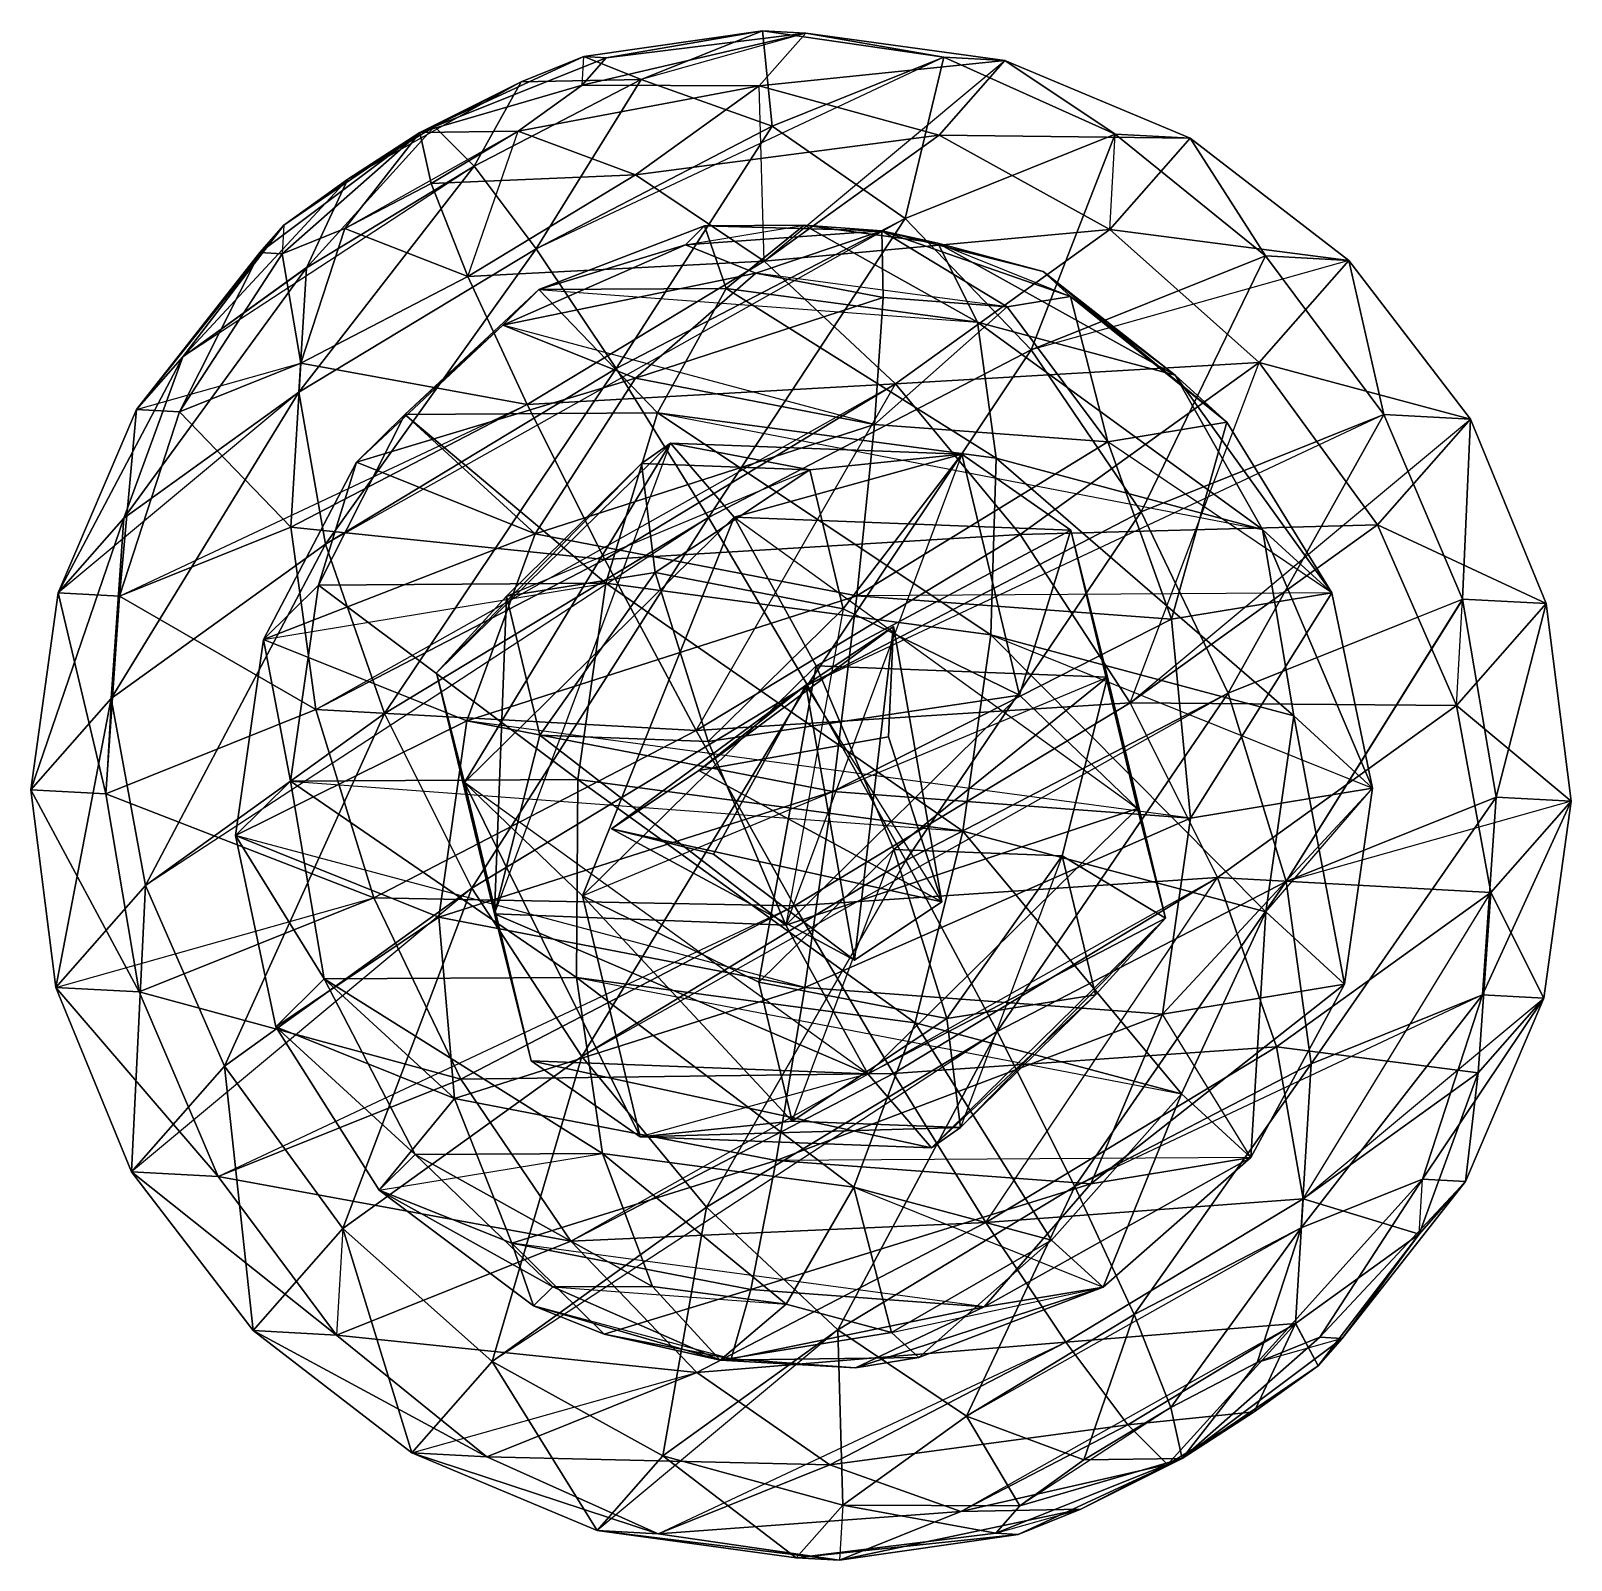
# Model space of a CAD drawing. Header units: metres. Extents: x -96 to 96, y -95 to 95.
import ezdxf

# ---------------------------------------------------------------- set-up
doc = ezdxf.new("R2010")
doc.units = ezdxf.units.M

msp = doc.modelspace()

# ---------------------------------------------------------------- linework, layer by layer
for p, q in [((-27.27556, 88.54679, -386.56238), (0.58683777, 95.00871, -397.94446)), ((-27.27556, 88.54679, -386.56238), (0.58683777, 95.00871, -397.94446)), ((-27.06705, 92.10365, -411.1522), (-4.800331, 95.30257, -422.19824)), ((-27.06705, 92.10365, -411.1522), (-4.800331, 95.30257, -422.19824)), ((-24.278444, 91.95154, -398.5975), (-4.800331, 95.30257, -422.19824)), ((-24.278444, 91.95154, -398.5975), (-4.800331, 95.30257, -422.19824)), ((-24.278444, 91.95154, -398.5975), (0.58683777, 95.00871, -397.94446)), ((-24.278444, 91.95154, -398.5975), (0.58683777, 95.00871, -397.94446)), ((-19.921158, 89.234085, -440.95694), (-4.800331, 95.30257, -422.19824)), ((-19.921158, 89.234085, -440.95694), (-4.800331, 95.30257, -422.19824)), ((0.58683777, 95.00871, -397.94446), (-5.2031403, 88.431244, -374.69434)), ((0.58683777, 95.00871, -397.94446), (-5.2031403, 88.431244, -374.69434)), ((-4.800331, 95.30257, -422.19824), (0.58683777, 95.00871, -397.94446)), ((-4.800331, 95.30257, -422.19824), (-3.5905495, 83.42463, -459.05713)), ((-4.800331, 95.30257, -422.19824), (17.793526, 92.00676, -432.52832)), ((-4.800331, 95.30257, -422.19824), (0.58683777, 95.00871, -397.94446)), ((-4.800331, 95.30257, -422.19824), (-3.5905495, 83.42463, -459.05713)), ((-4.800331, 95.30257, -422.19824), (17.793526, 92.00676, -432.52832)), ((0.58683777, 95.00871, -397.94446), (17.793526, 92.00676, -432.52832)), ((0.58683777, 95.00871, -397.94446), (25.412136, 91.59119, -398.22827)), ((0.58683777, 95.00871, -397.94446), (17.793526, 92.00676, -432.52832)), ((0.58683777, 95.00871, -397.94446), (25.412136, 91.59119, -398.22827)), ((-47.489197, 82.62802, -400.14294), (-27.06705, 92.10365, -411.1522)), ((-47.489197, 82.62802, -400.14294), (-27.06705, 92.10365, -411.1522)), ((-47.489197, 82.62802, -400.14294), (-24.278444, 91.95154, -398.5975)), ((-47.489197, 82.62802, -400.14294), (-24.278444, 91.95154, -398.5975)), ((-34.894165, 88.96237, -420.86243), (-27.06705, 92.10365, -411.1522)), ((-34.894165, 88.96237, -420.86243), (-27.06705, 92.10365, -411.1522)), ((-24.278444, 91.95154, -398.5975), (-27.27556, 88.54679, -386.56238)), ((-24.278444, 91.95154, -398.5975), (-27.27556, 88.54679, -386.56238)), ((-27.06705, 92.10365, -411.1522), (-24.278444, 91.95154, -398.5975)), ((-27.06705, 92.10365, -411.1522), (-19.921158, 89.234085, -440.95694)), ((-27.06705, 92.10365, -411.1522), (-24.278444, 91.95154, -398.5975)), ((-27.06705, 92.10365, -411.1522), (-19.921158, 89.234085, -440.95694)), ((-5.2031403, 88.431244, -374.69434), (25.412136, 91.59119, -398.22827)), ((-5.2031403, 88.431244, -374.69434), (25.412136, 91.59119, -398.22827)), ((-3.5905495, 83.42463, -459.05713), (17.793526, 92.00676, -432.52832)), ((-3.5905495, 83.42463, -459.05713), (17.793526, 92.00676, -432.52832)), ((17.793526, 92.00676, -432.52832), (12.984741, 71.92994, -473.9295)), ((17.793526, 92.00676, -432.52832), (12.984741, 71.92994, -473.9295)), ((25.412136, 91.59119, -398.22827), (17.22387, 82.289246, -365.34766)), ((25.412136, 91.59119, -398.22827), (17.22387, 82.289246, -365.34766)), ((17.793526, 92.00676, -432.52832), (25.412136, 91.59119, -398.22827)), ((17.793526, 92.00676, -432.52832), (39.17478, 82.440865, -441.43848)), ((17.793526, 92.00676, -432.52832), (25.412136, 91.59119, -398.22827)), ((17.793526, 92.00676, -432.52832), (39.17478, 82.440865, -441.43848)), ((25.412136, 91.59119, -398.22827), (39.17478, 82.440865, -441.43848)), ((25.412136, 91.59119, -398.22827), (48.50563, 81.931885, -399.42966)), ((25.412136, 91.59119, -398.22827), (39.17478, 82.440865, -441.43848)), ((25.412136, 91.59119, -398.22827), (48.50563, 81.931885, -399.42966)), ((-47.489197, 82.62802, -400.14294), (-34.894165, 88.96237, -420.86243)), ((-47.489197, 82.62802, -400.14294), (-34.894165, 88.96237, -420.86243)), ((-47.489197, 82.62802, -400.14294), (-27.27556, 88.54679, -386.56238)), ((-47.489197, 82.62802, -400.14294), (-27.27556, 88.54679, -386.56238)), ((-45.66253, 83.36941, -425.1263), (-34.894165, 88.96237, -420.86243)), ((-45.66253, 83.36941, -425.1263), (-34.894165, 88.96237, -420.86243)), ((-40.72404, 78.42929, -449.19418), (-19.921158, 89.234085, -440.95694)), ((-40.72404, 78.42929, -449.19418), (-19.921158, 89.234085, -440.95694)), ((-34.894165, 88.96237, -420.86243), (-40.72404, 78.42929, -449.19418)), ((-34.894165, 88.96237, -420.86243), (-40.72404, 78.42929, -449.19418)), ((-27.27556, 88.54679, -386.56238), (-35.255318, 82.80171, -378.27158)), ((-27.27556, 88.54679, -386.56238), (-35.255318, 82.80171, -378.27158)), ((-35.255318, 82.80171, -378.27158), (-5.2031403, 88.431244, -374.69434)), ((-35.255318, 82.80171, -378.27158), (-5.2031403, 88.431244, -374.69434)), ((-34.894165, 88.96237, -420.86243), (-19.921158, 89.234085, -440.95694)), ((-34.894165, 88.96237, -420.86243), (-19.921158, 89.234085, -440.95694)), ((-19.921158, 89.234085, -440.95694), (-33.01026, 68.144356, -470.70633)), ((-19.921158, 89.234085, -440.95694), (-33.01026, 68.144356, -470.70633)), ((-27.27556, 88.54679, -386.56238), (-5.2031403, 88.431244, -374.69434)), ((-27.27556, 88.54679, -386.56238), (-5.2031403, 88.431244, -374.69434)), ((-5.2031403, 88.431244, -374.69434), (-20.61885, 77.332596, -358.67773)), ((-5.2031403, 88.431244, -374.69434), (-20.61885, 77.332596, -358.67773)), ((-19.921158, 89.234085, -440.95694), (-3.5905495, 83.42463, -459.05713)), ((-19.921158, 89.234085, -440.95694), (-3.5905495, 83.42463, -459.05713)), ((-5.2031403, 88.431244, -374.69434), (17.22387, 82.289246, -365.34766)), ((-5.2031403, 88.431244, -374.69434), (17.22387, 82.289246, -365.34766)), ((-47.489197, 82.62802, -400.14294), (-67.46364, 67.67355, -402.47543)), ((-47.489197, 82.62802, -400.14294), (-67.46364, 67.67355, -402.47543)), ((-47.489197, 82.62802, -400.14294), (-64.67503, 67.52144, -389.92075)), ((-47.489197, 82.62802, -400.14294), (-64.67503, 67.52144, -389.92075)), ((-47.489197, 82.62802, -400.14294), (-64.46652, 71.0783, -414.5106)), ((-47.489197, 82.62802, -400.14294), (-64.46652, 71.0783, -414.5106)), ((-45.66253, 83.36941, -425.1263), (-61.634846, 65.78334, -444.70276)), ((-45.66253, 83.36941, -425.1263), (-61.634846, 65.78334, -444.70276)), ((-47.489197, 82.62802, -400.14294), (-56.847916, 70.66272, -380.21054)), ((-47.489197, 82.62802, -400.14294), (-56.847916, 70.66272, -380.21054)), ((-56.486763, 76.82338, -422.8014), (-45.66253, 83.36941, -425.1263)), ((-56.486763, 76.82338, -422.8014), (-45.66253, 83.36941, -425.1263)), ((-47.489197, 82.62802, -400.14294), (-56.486763, 76.82338, -422.8014)), ((-47.489197, 82.62802, -400.14294), (-56.486763, 76.82338, -422.8014)), ((-47.489197, 82.62802, -400.14294), (-45.66253, 83.36941, -425.1263)), ((-47.489197, 82.62802, -400.14294), (-45.66253, 83.36941, -425.1263)), ((-47.489197, 82.62802, -400.14294), (-35.255318, 82.80171, -378.27158)), ((-47.489197, 82.62802, -400.14294), (-35.255318, 82.80171, -378.27158)), ((-47.489197, 82.62802, -400.14294), (-46.07955, 76.255684, -375.94662)), ((-47.489197, 82.62802, -400.14294), (-46.07955, 76.255684, -375.94662)), ((-35.255318, 82.80171, -378.27158), (-46.07955, 76.255684, -375.94662)), ((-35.255318, 82.80171, -378.27158), (-46.07955, 76.255684, -375.94662)), ((-45.66253, 83.36941, -425.1263), (-40.72404, 78.42929, -449.19418)), ((-45.66253, 83.36941, -425.1263), (-40.72404, 78.42929, -449.19418)), ((-35.255318, 82.80171, -378.27158), (-20.61885, 77.332596, -358.67773)), ((-35.255318, 82.80171, -378.27158), (-20.61885, 77.332596, -358.67773)), ((-33.01026, 68.144356, -470.70633), (-3.5905495, 83.42463, -459.05713)), ((-33.01026, 68.144356, -470.70633), (-3.5905495, 83.42463, -459.05713)), ((-3.5905495, 83.42463, -459.05713), (-23.046904, 53.215492, -488.19678)), ((-3.5905495, 83.42463, -459.05713), (-23.046904, 53.215492, -488.19678)), ((-3.5905495, 83.42463, -459.05713), (12.984741, 71.92994, -473.9295)), ((-3.5905495, 83.42463, -459.05713), (12.984741, 71.92994, -473.9295)), ((-20.61885, 77.332596, -358.67773), (17.22387, 82.289246, -365.34766)), ((-20.61885, 77.332596, -358.67773), (17.22387, 82.289246, -365.34766)), ((17.22387, 82.289246, -365.34766), (-4.577242, 66.59339, -342.69678)), ((17.22387, 82.289246, -365.34766), (-4.577242, 66.59339, -342.69678)), ((12.984741, 71.92994, -473.9295), (39.17478, 82.440865, -441.43848)), ((12.984741, 71.92994, -473.9295), (39.17478, 82.440865, -441.43848)), ((17.22387, 82.289246, -365.34766), (48.50563, 81.931885, -399.42966)), ((17.22387, 82.289246, -365.34766), (38.477104, 70.53938, -359.15927)), ((17.22387, 82.289246, -365.34766), (48.50563, 81.931885, -399.42966)), ((17.22387, 82.289246, -365.34766), (38.477104, 70.53938, -359.15927)), ((39.17478, 82.440865, -441.43848), (28.67514, 55.533333, -484.56046)), ((39.17478, 82.440865, -441.43848), (28.67514, 55.533333, -484.56046)), ((48.50563, 81.931885, -399.42966), (38.477104, 70.53938, -359.15927)), ((48.50563, 81.931885, -399.42966), (38.477104, 70.53938, -359.15927)), ((39.17478, 82.440865, -441.43848), (48.50563, 81.931885, -399.42966)), ((39.17478, 82.440865, -441.43848), (57.886345, 67.256744, -448.32144)), ((39.17478, 82.440865, -441.43848), (48.50563, 81.931885, -399.42966)), ((39.17478, 82.440865, -441.43848), (57.886345, 67.256744, -448.32144)), ((48.50563, 81.931885, -399.42966), (57.886345, 67.256744, -448.32144)), ((48.50563, 81.931885, -399.42966), (68.29354, 66.68906, -401.4667)), ((48.50563, 81.931885, -399.42966), (57.886345, 67.256744, -448.32144)), ((48.50563, 81.931885, -399.42966), (68.29354, 66.68906, -401.4667)), ((-56.486763, 76.82338, -422.8014), (-77.05056, 54.684692, -428.68616)), ((-56.486763, 76.82338, -422.8014), (-77.05056, 54.684692, -428.68616)), ((-64.46652, 71.0783, -414.5106), (-56.486763, 76.82338, -422.8014)), ((-64.46652, 71.0783, -414.5106), (-56.486763, 76.82338, -422.8014)), ((-40.72404, 78.42929, -449.19418), (-62.582615, 50.26028, -464.35452)), ((-40.72404, 78.42929, -449.19418), (-62.582615, 50.26028, -464.35452)), ((-61.634846, 65.78334, -444.70276), (-40.72404, 78.42929, -449.19418)), ((-61.634846, 65.78334, -444.70276), (-40.72404, 78.42929, -449.19418)), ((-56.486763, 76.82338, -422.8014), (-61.634846, 65.78334, -444.70276)), ((-56.486763, 76.82338, -422.8014), (-61.634846, 65.78334, -444.70276)), ((-46.07955, 76.255684, -375.94662), (-20.61885, 77.332596, -358.67773)), ((-46.07955, 76.255684, -375.94662), (-20.61885, 77.332596, -358.67773)), ((-20.61885, 77.332596, -358.67773), (-41.529663, 64.686646, -354.18634)), ((-20.61885, 77.332596, -358.67773), (-41.529663, 64.686646, -354.18634)), ((-40.72404, 78.42929, -449.19418), (-33.01026, 68.144356, -470.70633)), ((-40.72404, 78.42929, -449.19418), (-33.01026, 68.144356, -470.70633)), ((-20.61885, 77.332596, -358.67773), (-4.577242, 66.59339, -342.69678)), ((-20.61885, 77.332596, -358.67773), (-4.577242, 66.59339, -342.69678)), ((-46.07955, 76.255684, -375.94662), (-56.847916, 70.66272, -380.21054)), ((-46.07955, 76.255684, -375.94662), (-56.847916, 70.66272, -380.21054)), ((-46.07955, 76.255684, -375.94662), (-41.529663, 64.686646, -354.18634)), ((-46.07955, 76.255684, -375.94662), (-41.529663, 64.686646, -354.18634)), ((-64.46652, 71.0783, -414.5106), (-82.84054, 48.10723, -405.43607)), ((-64.46652, 71.0783, -414.5106), (-82.84054, 48.10723, -405.43607)), ((-64.46652, 71.0783, -414.5106), (-77.05056, 54.684692, -428.68616)), ((-64.46652, 71.0783, -414.5106), (-77.05056, 54.684692, -428.68616)), ((-67.46364, 67.67355, -402.47543), (-64.46652, 71.0783, -414.5106)), ((-67.46364, 67.67355, -402.47543), (-64.46652, 71.0783, -414.5106)), ((-23.046904, 53.215492, -488.19678), (12.984741, 71.92994, -473.9295)), ((-23.046904, 53.215492, -488.19678), (12.984741, 71.92994, -473.9295)), ((0.3943708, 71.06271, -401.1191), (-12.038619, 70.986115, -412.48407)), ((0.3943708, 71.06271, -401.1191), (-12.038619, 70.986115, -412.48407)), ((12.984741, 71.92994, -473.9295), (-11.512932, 34.660088, -500.47357)), ((12.984741, 71.92994, -473.9295), (-11.512932, 34.660088, -500.47357)), ((0.3943708, 71.06271, -401.1191), (-9.317782, 63.190422, -379.46344)), ((0.3943708, 71.06271, -401.1191), (-9.317782, 63.190422, -379.46344)), ((17.065681, 68.82671, -400.21634), (0.3943708, 71.06271, -401.1191)), ((10.058958, 70.363785, -424.1707), (0.3943708, 71.06271, -401.1191)), ((0.3943708, 71.06271, -401.1191), (22.014034, 58.988113, -377.76678)), ((17.065681, 68.82671, -400.21634), (0.3943708, 71.06271, -401.1191)), ((10.058958, 70.363785, -424.1707), (0.3943708, 71.06271, -401.1191)), ((0.3943708, 71.06271, -401.1191), (22.014034, 58.988113, -377.76678)), ((12.984741, 71.92994, -473.9295), (28.67514, 55.533333, -484.56046)), ((12.984741, 71.92994, -473.9295), (28.67514, 55.533333, -484.56046)), ((-56.847916, 70.66272, -380.21054), (-64.67503, 67.52144, -389.92075)), ((-56.847916, 70.66272, -380.21054), (-64.67503, 67.52144, -389.92075)), ((-56.847916, 70.66272, -380.21054), (-62.332542, 53.881855, -362.42355)), ((-56.847916, 70.66272, -380.21054), (-62.332542, 53.881855, -362.42355)), ((-56.847916, 70.66272, -380.21054), (-41.529663, 64.686646, -354.18634)), ((-56.847916, 70.66272, -380.21054), (-41.529663, 64.686646, -354.18634)), ((-12.038619, 70.986115, -412.48407), (-32.684162, 63.046474, -400.82257)), ((-12.038619, 70.986115, -412.48407), (-32.684162, 63.046474, -400.82257)), ((-12.038619, 70.986115, -412.48407), (-14.415757, 68.63277, -428.9934)), ((-12.038619, 70.986115, -412.48407), (-14.415757, 68.63277, -428.9934)), ((10.058958, 70.363785, -424.1707), (-14.415757, 68.63277, -428.9934)), ((10.058958, 70.363785, -424.1707), (-14.415757, 68.63277, -428.9934)), ((10.058958, 70.363785, -424.1707), (-12.038619, 70.986115, -412.48407)), ((-12.038619, 70.986115, -412.48407), (-9.317782, 63.190422, -379.46344)), ((10.058958, 70.363785, -424.1707), (-12.038619, 70.986115, -412.48407)), ((-12.038619, 70.986115, -412.48407), (-9.317782, 63.190422, -379.46344)), ((10.058958, 70.363785, -424.1707), (-5.624751, 65.10382, -442.92224)), ((10.058958, 70.363785, -424.1707), (-5.624751, 65.10382, -442.92224)), ((-4.577242, 66.59339, -342.69678), (38.477104, 70.53938, -359.15927)), ((-4.577242, 66.59339, -342.69678), (38.477104, 70.53938, -359.15927)), ((10.058958, 70.363785, -424.1707), (33.587364, 62.19446, -426.39395)), ((10.058958, 70.363785, -424.1707), (30.174618, 65.32436, -410.19815)), ((10.058958, 70.363785, -424.1707), (17.065681, 68.82671, -400.21634)), ((10.058958, 70.363785, -424.1707), (10.2209835, 62.050514, -447.75308)), ((10.058958, 70.363785, -424.1707), (25.707056, 60.901516, -441.22556)), ((10.058958, 70.363785, -424.1707), (33.587364, 62.19446, -426.39395)), ((10.058958, 70.363785, -424.1707), (30.174618, 65.32436, -410.19815)), ((10.058958, 70.363785, -424.1707), (17.065681, 68.82671, -400.21634)), ((10.058958, 70.363785, -424.1707), (10.2209835, 62.050514, -447.75308)), ((10.058958, 70.363785, -424.1707), (25.707056, 60.901516, -441.22556)), ((38.477104, 70.53938, -359.15927), (11.7763, 51.31596, -331.41772)), ((38.477104, 70.53938, -359.15927), (11.7763, 51.31596, -331.41772)), ((38.477104, 70.53938, -359.15927), (68.29354, 66.68906, -401.4667)), ((38.477104, 70.53938, -359.15927), (57.108177, 53.982376, -356.55093)), ((38.477104, 70.53938, -359.15927), (68.29354, 66.68906, -401.4667)), ((38.477104, 70.53938, -359.15927), (57.108177, 53.982376, -356.55093)), ((-67.46364, 67.67355, -402.47543), (-82.84054, 48.10723, -405.43607)), ((-67.46364, 67.67355, -402.47543), (-82.84054, 48.10723, -405.43607)), ((-67.46364, 67.67355, -402.47543), (-77.45337, 47.81337, -381.18225)), ((-67.46364, 67.67355, -402.47543), (-77.45337, 47.81337, -381.18225)), ((-64.67503, 67.52144, -389.92075), (-77.45337, 47.81337, -381.18225)), ((-64.67503, 67.52144, -389.92075), (-77.45337, 47.81337, -381.18225)), ((-64.67503, 67.52144, -389.92075), (-67.46364, 67.67355, -402.47543)), ((-64.67503, 67.52144, -389.92075), (-67.46364, 67.67355, -402.47543)), ((-64.67503, 67.52144, -389.92075), (-62.332542, 53.881855, -362.42355)), ((-64.67503, 67.52144, -389.92075), (-62.332542, 53.881855, -362.42355)), ((-62.582615, 50.26028, -464.35452), (-33.01026, 68.144356, -470.70633)), ((-62.582615, 50.26028, -464.35452), (-33.01026, 68.144356, -470.70633)), ((-33.01026, 68.144356, -470.70633), (-59.26549, 31.312065, -480.41742)), ((-33.01026, 68.144356, -470.70633), (-59.26549, 31.312065, -480.41742)), ((-14.415757, 68.63277, -428.9934), (-37.151722, 58.623623, -431.84998)), ((-14.415757, 68.63277, -428.9934), (-37.151722, 58.623623, -431.84998)), ((-33.01026, 68.144356, -470.70633), (-23.046904, 53.215492, -488.19678)), ((-33.01026, 68.144356, -470.70633), (-23.046904, 53.215492, -488.19678)), ((-14.415757, 68.63277, -428.9934), (-32.684162, 63.046474, -400.82257)), ((-14.415757, 68.63277, -428.9934), (-32.684162, 63.046474, -400.82257)), ((-14.415757, 68.63277, -428.9934), (-5.624751, 65.10382, -442.92224)), ((-14.415757, 68.63277, -428.9934), (-5.624751, 65.10382, -442.92224)), ((30.174618, 65.32436, -410.19815), (17.065681, 68.82671, -400.21634)), ((17.065681, 68.82671, -400.21634), (46.650772, 52.40586, -396.52646)), ((17.065681, 68.82671, -400.21634), (22.014034, 58.988113, -377.76678)), ((30.174618, 65.32436, -410.19815), (17.065681, 68.82671, -400.21634)), ((17.065681, 68.82671, -400.21634), (46.650772, 52.40586, -396.52646)), ((17.065681, 68.82671, -400.21634), (22.014034, 58.988113, -377.76678)), ((28.67514, 55.533333, -484.56046), (57.886345, 67.256744, -448.32144)), ((28.67514, 55.533333, -484.56046), (57.886345, 67.256744, -448.32144)), ((57.886345, 67.256744, -448.32144), (42.411385, 35.352222, -490.2256)), ((57.886345, 67.256744, -448.32144), (42.411385, 35.352222, -490.2256)), ((57.886345, 67.256744, -448.32144), (68.29354, 66.68906, -401.4667)), ((57.886345, 67.256744, -448.32144), (72.65304, 47.489193, -452.7082)), ((57.886345, 67.256744, -448.32144), (68.29354, 66.68906, -401.4667)), ((57.886345, 67.256744, -448.32144), (72.65304, 47.489193, -452.7082)), ((-61.634846, 65.78334, -444.70276), (-84.38372, 34.564423, -441.70364)), ((-61.634846, 65.78334, -444.70276), (-84.38372, 34.564423, -441.70364)), ((-77.05056, 54.684692, -428.68616), (-61.634846, 65.78334, -444.70276)), ((-77.05056, 54.684692, -428.68616), (-61.634846, 65.78334, -444.70276)), ((-61.634846, 65.78334, -444.70276), (-62.582615, 50.26028, -464.35452)), ((-61.634846, 65.78334, -444.70276), (-62.582615, 50.26028, -464.35452)), ((-41.529663, 64.686646, -354.18634), (-4.577242, 66.59339, -342.69678)), ((-41.529663, 64.686646, -354.18634), (-4.577242, 66.59339, -342.69678)), ((-4.577242, 66.59339, -342.69678), (-34.149593, 48.709312, -336.34497)), ((-4.577242, 66.59339, -342.69678), (-34.149593, 48.709312, -336.34497)), ((-4.577242, 66.59339, -342.69678), (11.7763, 51.31596, -331.41772)), ((-4.577242, 66.59339, -342.69678), (11.7763, 51.31596, -331.41772)), ((33.587364, 62.19446, -426.39395), (30.174618, 65.32436, -410.19815)), ((30.174618, 65.32436, -410.19815), (53.06464, 46.523563, -426.96463)), ((30.174618, 65.32436, -410.19815), (46.650772, 52.40586, -396.52646)), ((33.587364, 62.19446, -426.39395), (30.174618, 65.32436, -410.19815)), ((30.174618, 65.32436, -410.19815), (53.06464, 46.523563, -426.96463)), ((30.174618, 65.32436, -410.19815), (46.650772, 52.40586, -396.52646)), ((68.29354, 66.68906, -401.4667), (57.108177, 53.982376, -356.55093)), ((68.29354, 66.68906, -401.4667), (57.108177, 53.982376, -356.55093)), ((68.29354, 66.68906, -401.4667), (72.65304, 47.489193, -452.7082)), ((68.29354, 66.68906, -401.4667), (83.427376, 46.901478, -404.2006)), ((68.29354, 66.68906, -401.4667), (72.65304, 47.489193, -452.7082)), ((68.29354, 66.68906, -401.4667), (83.427376, 46.901478, -404.2006)), ((-41.529663, 64.686646, -354.18634), (-62.332542, 53.881855, -362.42355)), ((-41.529663, 64.686646, -354.18634), (-62.332542, 53.881855, -362.42355)), ((-41.529663, 64.686646, -354.18634), (-34.149593, 48.709312, -336.34497)), ((-41.529663, 64.686646, -354.18634), (-34.149593, 48.709312, -336.34497)), ((-5.624751, 65.10382, -442.92224), (-37.151722, 58.623623, -431.84998)), ((-5.624751, 65.10382, -442.92224), (-37.151722, 58.623623, -431.84998)), ((-5.624751, 65.10382, -442.92224), (-20.630032, 51.99137, -458.0276)), ((-5.624751, 65.10382, -442.92224), (-20.630032, 51.99137, -458.0276)), ((-5.624751, 65.10382, -442.92224), (10.2209835, 62.050514, -447.75308)), ((-5.624751, 65.10382, -442.92224), (10.2209835, 62.050514, -447.75308)), ((-32.684162, 63.046474, -400.82257), (-49.387516, 47.502495, -390.5927)), ((-32.684162, 63.046474, -400.82257), (-49.387516, 47.502495, -390.5927)), ((-32.684162, 63.046474, -400.82257), (-37.151722, 58.623623, -431.84998)), ((-32.684162, 63.046474, -400.82257), (-37.151722, 58.623623, -431.84998)), ((-9.317782, 63.190422, -379.46344), (-32.684162, 63.046474, -400.82257)), ((-9.317782, 63.190422, -379.46344), (-32.684162, 63.046474, -400.82257)), ((-32.684162, 63.046474, -400.82257), (-17.906078, 47.696434, -361.81564)), ((-32.684162, 63.046474, -400.82257), (-17.906078, 47.696434, -361.81564)), ((10.2209835, 62.050514, -447.75308), (-20.630032, 51.99137, -458.0276)), ((10.2209835, 62.050514, -447.75308), (-20.630032, 51.99137, -458.0276)), ((-9.317782, 63.190422, -379.46344), (-17.906078, 47.696434, -361.81564)), ((-9.317782, 63.190422, -379.46344), (-17.906078, 47.696434, -361.81564)), ((22.014034, 58.988113, -377.76678), (-9.317782, 63.190422, -379.46344)), ((-9.317782, 63.190422, -379.46344), (24.30717, 42.03468, -359.52972)), ((22.014034, 58.988113, -377.76678), (-9.317782, 63.190422, -379.46344)), ((-9.317782, 63.190422, -379.46344), (24.30717, 42.03468, -359.52972)), ((10.2209835, 62.050514, -447.75308), (9.150209, 46.25303, -467.10663)), ((10.2209835, 62.050514, -447.75308), (9.150209, 46.25303, -467.10663)), ((10.2209835, 62.050514, -447.75308), (25.707056, 60.901516, -441.22556)), ((10.2209835, 62.050514, -447.75308), (25.707056, 60.901516, -441.22556)), ((25.707056, 60.901516, -441.22556), (33.587364, 62.19446, -426.39395)), ((25.707056, 60.901516, -441.22556), (33.587364, 62.19446, -426.39395)), ((33.587364, 62.19446, -426.39395), (53.06464, 46.523563, -426.96463)), ((33.587364, 62.19446, -426.39395), (38.254505, 44.09362, -454.83893)), ((33.587364, 62.19446, -426.39395), (53.06464, 46.523563, -426.96463)), ((33.587364, 62.19446, -426.39395), (38.254505, 44.09362, -454.83893)), ((25.707056, 60.901516, -441.22556), (9.150209, 46.25303, -467.10663)), ((25.707056, 60.901516, -441.22556), (9.150209, 46.25303, -467.10663)), ((25.707056, 60.901516, -441.22556), (38.254505, 44.09362, -454.83893)), ((25.707056, 60.901516, -441.22556), (38.254505, 44.09362, -454.83893)), ((-37.151722, 58.623623, -431.84998), (-55.406643, 41.543602, -432.39584)), ((-37.151722, 58.623623, -431.84998), (-55.406643, 41.543602, -432.39584)), ((-37.151722, 58.623623, -431.84998), (-49.387516, 47.502495, -390.5927)), ((-37.151722, 58.623623, -431.84998), (-49.387516, 47.502495, -390.5927)), ((-37.151722, 58.623623, -431.84998), (-20.630032, 51.99137, -458.0276)), ((-37.151722, 58.623623, -431.84998), (-20.630032, 51.99137, -458.0276)), ((46.650772, 52.40586, -396.52646), (22.014034, 58.988113, -377.76678)), ((22.014034, 58.988113, -377.76678), (57.500168, 33.16643, -384.8046)), ((22.014034, 58.988113, -377.76678), (24.30717, 42.03468, -359.52972)), ((46.650772, 52.40586, -396.52646), (22.014034, 58.988113, -377.76678)), ((22.014034, 58.988113, -377.76678), (57.500168, 33.16643, -384.8046)), ((22.014034, 58.988113, -377.76678), (24.30717, 42.03468, -359.52972)), ((-77.05056, 54.684692, -428.68616), (-92.57199, 25.262484, -408.82303)), ((-77.05056, 54.684692, -428.68616), (-92.57199, 25.262484, -408.82303)), ((-77.05056, 54.684692, -428.68616), (-84.38372, 34.564423, -441.70364)), ((-77.05056, 54.684692, -428.68616), (-84.38372, 34.564423, -441.70364)), ((-82.84054, 48.10723, -405.43607), (-77.05056, 54.684692, -428.68616)), ((-82.84054, 48.10723, -405.43607), (-77.05056, 54.684692, -428.68616)), ((-62.332542, 53.881855, -362.42355), (-77.45337, 47.81337, -381.18225)), ((-62.332542, 53.881855, -362.42355), (-77.45337, 47.81337, -381.18225)), ((-62.332542, 53.881855, -362.42355), (-63.56931, 33.42904, -347.99414)), ((-62.332542, 53.881855, -362.42355), (-63.56931, 33.42904, -347.99414)), ((-62.332542, 53.881855, -362.42355), (-34.149593, 48.709312, -336.34497)), ((-62.332542, 53.881855, -362.42355), (-34.149593, 48.709312, -336.34497)), ((-11.512932, 34.660088, -500.47357), (28.67514, 55.533333, -484.56046)), ((-11.512932, 34.660088, -500.47357), (28.67514, 55.533333, -484.56046)), ((28.67514, 55.533333, -484.56046), (0.8056259, 13.742645, -506.70004)), ((28.67514, 55.533333, -484.56046), (0.8056259, 13.742645, -506.70004)), ((11.7763, 51.31596, -331.41772), (57.108177, 53.982376, -356.55093)), ((11.7763, 51.31596, -331.41772), (57.108177, 53.982376, -356.55093)), ((57.108177, 53.982376, -356.55093), (27.327303, 32.54143, -325.60925)), ((57.108177, 53.982376, -356.55093), (27.327303, 32.54143, -325.60925)), ((28.67514, 55.533333, -484.56046), (42.411385, 35.352222, -490.2256)), ((28.67514, 55.533333, -484.56046), (42.411385, 35.352222, -490.2256)), ((57.108177, 53.982376, -356.55093), (83.427376, 46.901478, -404.2006)), ((57.108177, 53.982376, -356.55093), (71.84743, 33.746548, -357.70038)), ((57.108177, 53.982376, -356.55093), (83.427376, 46.901478, -404.2006)), ((57.108177, 53.982376, -356.55093), (71.84743, 33.746548, -357.70038)), ((-59.26549, 31.312065, -480.41742), (-23.046904, 53.215492, -488.19678)), ((-59.26549, 31.312065, -480.41742), (-23.046904, 53.215492, -488.19678)), ((-20.630032, 51.99137, -458.0276), (-55.406643, 41.543602, -432.39584)), ((-20.630032, 51.99137, -458.0276), (-55.406643, 41.543602, -432.39584)), ((-23.046904, 53.215492, -488.19678), (-51.909515, 10.229988, -491.7968)), ((-23.046904, 53.215492, -488.19678), (-51.909515, 10.229988, -491.7968)), ((-20.630032, 51.99137, -458.0276), (-33.14703, 32.607994, -467.66486)), ((-20.630032, 51.99137, -458.0276), (-33.14703, 32.607994, -467.66486)), ((-23.046904, 53.215492, -488.19678), (-11.512932, 34.660088, -500.47357)), ((-23.046904, 53.215492, -488.19678), (-11.512932, 34.660088, -500.47357)), ((-20.630032, 51.99137, -458.0276), (9.150209, 46.25303, -467.10663)), ((-20.630032, 51.99137, -458.0276), (9.150209, 46.25303, -467.10663)), ((53.06464, 46.523563, -426.96463), (46.650772, 52.40586, -396.52646)), ((46.650772, 52.40586, -396.52646), (66.14154, 25.241234, -425.8138)), ((46.650772, 52.40586, -396.52646), (57.500168, 33.16643, -384.8046)), ((53.06464, 46.523563, -426.96463), (46.650772, 52.40586, -396.52646)), ((46.650772, 52.40586, -396.52646), (66.14154, 25.241234, -425.8138)), ((46.650772, 52.40586, -396.52646), (57.500168, 33.16643, -384.8046)), ((-62.582615, 50.26028, -464.35452), (-85.966286, 12.08864, -452.67587)), ((-62.582615, 50.26028, -464.35452), (-85.966286, 12.08864, -452.67587)), ((-84.38372, 34.564423, -441.70364), (-62.582615, 50.26028, -464.35452)), ((-84.38372, 34.564423, -441.70364), (-62.582615, 50.26028, -464.35452)), ((-62.582615, 50.26028, -464.35452), (-59.26549, 31.312065, -480.41742)), ((-62.582615, 50.26028, -464.35452), (-59.26549, 31.312065, -480.41742)), ((-34.149593, 48.709312, -336.34497), (11.7763, 51.31596, -331.41772)), ((-34.149593, 48.709312, -336.34497), (11.7763, 51.31596, -331.41772)), ((11.7763, 51.31596, -331.41772), (-24.44229, 29.412525, -323.63837)), ((11.7763, 51.31596, -331.41772), (-24.44229, 29.412525, -323.63837)), ((11.7763, 51.31596, -331.41772), (27.327303, 32.54143, -325.60925)), ((11.7763, 51.31596, -331.41772), (27.327303, 32.54143, -325.60925)), ((-82.84054, 48.10723, -405.43607), (-92.57199, 25.262484, -408.82303)), ((-82.84054, 48.10723, -405.43607), (-92.57199, 25.262484, -408.82303)), ((-82.84054, 48.10723, -405.43607), (-84.953384, 24.846905, -374.52295)), ((-82.84054, 48.10723, -405.43607), (-84.953384, 24.846905, -374.52295)), ((-77.45337, 47.81337, -381.18225), (-82.84054, 48.10723, -405.43607)), ((-77.45337, 47.81337, -381.18225), (-82.84054, 48.10723, -405.43607)), ((-34.149593, 48.709312, -336.34497), (-63.56931, 33.42904, -347.99414)), ((-34.149593, 48.709312, -336.34497), (-63.56931, 33.42904, -347.99414)), ((-34.149593, 48.709312, -336.34497), (-24.44229, 29.412525, -323.63837)), ((-34.149593, 48.709312, -336.34497), (-24.44229, 29.412525, -323.63837)), ((-77.45337, 47.81337, -381.18225), (-84.953384, 24.846905, -374.52295)), ((-77.45337, 47.81337, -381.18225), (-84.953384, 24.846905, -374.52295)), ((-77.45337, 47.81337, -381.18225), (-63.56931, 33.42904, -347.99414)), ((-77.45337, 47.81337, -381.18225), (-63.56931, 33.42904, -347.99414)), ((-49.387516, 47.502495, -390.5927), (-60.133995, 26.22902, -383.0284)), ((-49.387516, 47.502495, -390.5927), (-60.133995, 26.22902, -383.0284)), ((-49.387516, 47.502495, -390.5927), (-55.406643, 41.543602, -432.39584)), ((-49.387516, 47.502495, -390.5927), (-55.406643, 41.543602, -432.39584)), ((-17.906078, 47.696434, -361.81564), (-49.387516, 47.502495, -390.5927)), ((-17.906078, 47.696434, -361.81564), (-49.387516, 47.502495, -390.5927)), ((-49.387516, 47.502495, -390.5927), (-24.334631, 26.449562, -350.30432)), ((-49.387516, 47.502495, -390.5927), (-24.334631, 26.449562, -350.30432)), ((9.150209, 46.25303, -467.10663), (-33.14703, 32.607994, -467.66486)), ((9.150209, 46.25303, -467.10663), (-33.14703, 32.607994, -467.66486)), ((-17.906078, 47.696434, -361.81564), (-24.334631, 26.449562, -350.30432)), ((-17.906078, 47.696434, -361.81564), (-24.334631, 26.449562, -350.30432)), ((24.30717, 42.03468, -359.52972), (-17.906078, 47.696434, -361.81564)), ((-17.906078, 47.696434, -361.81564), (23.668503, 20.011253, -347.7049)), ((24.30717, 42.03468, -359.52972), (-17.906078, 47.696434, -361.81564)), ((-17.906078, 47.696434, -361.81564), (23.668503, 20.011253, -347.7049)), ((9.150209, 46.25303, -467.10663), (6.9757843, 24.876743, -479.897)), ((9.150209, 46.25303, -467.10663), (6.9757843, 24.876743, -479.897)), ((9.150209, 46.25303, -467.10663), (38.254505, 44.09362, -454.83893)), ((9.150209, 46.25303, -467.10663), (38.254505, 44.09362, -454.83893)), ((38.254505, 44.09362, -454.83893), (53.06464, 46.523563, -426.96463)), ((38.254505, 44.09362, -454.83893), (53.06464, 46.523563, -426.96463)), ((42.411385, 35.352222, -490.2256), (72.65304, 47.489193, -452.7082)), ((42.411385, 35.352222, -490.2256), (72.65304, 47.489193, -452.7082)), ((53.06464, 46.523563, -426.96463), (46.187904, 21.96738, -463.36874)), ((53.06464, 46.523563, -426.96463), (46.187904, 21.96738, -463.36874)), ((53.06464, 46.523563, -426.96463), (66.14154, 25.241234, -425.8138)), ((53.06464, 46.523563, -426.96463), (66.14154, 25.241234, -425.8138)), ((72.65304, 47.489193, -452.7082), (53.25736, 12.761921, -490.5388)), ((72.65304, 47.489193, -452.7082), (53.25736, 12.761921, -490.5388)), ((83.427376, 46.901478, -404.2006), (71.84743, 33.746548, -357.70038)), ((83.427376, 46.901478, -404.2006), (71.84743, 33.746548, -357.70038)), ((72.65304, 47.489193, -452.7082), (83.427376, 46.901478, -404.2006)), ((72.65304, 47.489193, -452.7082), (82.46856, 24.485334, -454.29977)), ((72.65304, 47.489193, -452.7082), (83.427376, 46.901478, -404.2006)), ((72.65304, 47.489193, -452.7082), (82.46856, 24.485334, -454.29977)), ((83.427376, 46.901478, -404.2006), (82.46856, 24.485334, -454.29977)), ((83.427376, 46.901478, -404.2006), (82.46856, 24.485334, -454.29977)), ((83.427376, 46.901478, -404.2006), (92.87576, 23.91764, -407.44504)), ((83.427376, 46.901478, -404.2006), (92.87576, 23.91764, -407.44504)), ((-16.280518, 43.92052, -424.17706), (-45.41578, 15.281598, -416.49927)), ((-16.280518, 43.92052, -424.17706), (-45.41578, 15.281598, -416.49927)), ((-41.955063, 1.6096878, -436.9555), (-16.280518, 43.92052, -424.17706)), ((-41.955063, 1.6096878, -436.9555), (-16.280518, 43.92052, -424.17706)), ((-16.280518, 43.92052, -424.17706), (-19.886124, 41.39351, -399.7237)), ((-16.280518, 43.92052, -424.17706), (-19.886124, 41.39351, -399.7237)), ((20.053635, 42.526493, -404.03046), (-16.280518, 43.92052, -424.17706)), ((-8.312558, 34.679066, -445.82104), (-16.280518, 43.92052, -424.17706)), ((-16.280518, 43.92052, -424.17706), (1.0914116, 40.58867, -388.092)), ((20.053635, 42.526493, -404.03046), (-16.280518, 43.92052, -424.17706)), ((-8.312558, 34.679066, -445.82104), (-16.280518, 43.92052, -424.17706)), ((-16.280518, 43.92052, -424.17706), (1.0914116, 40.58867, -388.092)), ((-8.312558, 34.679066, -445.82104), (20.053635, 42.526493, -404.03046)), ((-8.312558, 34.679066, -445.82104), (20.053635, 42.526493, -404.03046)), ((20.053635, 42.526493, -404.03046), (1.0914116, 40.58867, -388.092)), ((20.053635, 42.526493, -404.03046), (1.0914116, 40.58867, -388.092)), ((20.053635, 42.526493, -404.03046), (5.247691, 23.249132, -372.0276)), ((20.053635, 42.526493, -404.03046), (5.247691, 23.249132, -372.0276)), ((38.254505, 44.09362, -454.83893), (6.9757843, 24.876743, -479.897)), ((38.254505, 44.09362, -454.83893), (6.9757843, 24.876743, -479.897)), ((27.252516, 12.493542, -376.20605), (20.053635, 42.526493, -404.03046)), ((33.642506, 33.06938, -422.55774), (20.053635, 42.526493, -404.03046)), ((27.252516, 12.493542, -376.20605), (20.053635, 42.526493, -404.03046)), ((33.642506, 33.06938, -422.55774), (20.053635, 42.526493, -404.03046)), ((38.254505, 44.09362, -454.83893), (46.187904, 21.96738, -463.36874)), ((38.254505, 44.09362, -454.83893), (46.187904, 21.96738, -463.36874)), ((-55.406643, 41.543602, -432.39584), (-66.97869, 19.45282, -430.56516)), ((-55.406643, 41.543602, -432.39584), (-66.97869, 19.45282, -430.56516)), ((-55.406643, 41.543602, -432.39584), (-60.133995, 26.22902, -383.0284)), ((-55.406643, 41.543602, -432.39584), (-60.133995, 26.22902, -383.0284)), ((-55.406643, 41.543602, -432.39584), (-33.14703, 32.607994, -467.66486)), ((-55.406643, 41.543602, -432.39584), (-33.14703, 32.607994, -467.66486)), ((-45.41578, 15.281598, -416.49927), (-19.886124, 41.39351, -399.7237)), ((-45.41578, 15.281598, -416.49927), (-19.886124, 41.39351, -399.7237)), ((-19.886124, 41.39351, -399.7237), (-36.70738, 24.858816, -395.2909)), ((-19.886124, 41.39351, -399.7237), (-36.70738, 24.858816, -395.2909)), ((1.0914116, 40.58867, -388.092), (-19.886124, 41.39351, -399.7237)), ((-19.886124, 41.39351, -399.7237), (-18.16326, 27.775137, -379.01312)), ((1.0914116, 40.58867, -388.092), (-19.886124, 41.39351, -399.7237)), ((-19.886124, 41.39351, -399.7237), (-18.16326, 27.775137, -379.01312)), ((1.0914116, 40.58867, -388.092), (-18.16326, 27.775137, -379.01312)), ((1.0914116, 40.58867, -388.092), (-18.16326, 27.775137, -379.01312)), ((5.247691, 23.249132, -372.0276), (1.0914116, 40.58867, -388.092)), ((5.247691, 23.249132, -372.0276), (1.0914116, 40.58867, -388.092)), ((24.30717, 42.03468, -359.52972), (23.668503, 20.011253, -347.7049)), ((24.30717, 42.03468, -359.52972), (23.668503, 20.011253, -347.7049)), ((57.500168, 33.16643, -384.8046), (24.30717, 42.03468, -359.52972)), ((24.30717, 42.03468, -359.52972), (61.414177, 9.926651, -376.44638)), ((57.500168, 33.16643, -384.8046), (24.30717, 42.03468, -359.52972)), ((24.30717, 42.03468, -359.52972), (61.414177, 9.926651, -376.44638)), ((-84.38372, 34.564423, -441.70364), (-95.99483, 0.6961365, -412.40552)), ((-84.38372, 34.564423, -441.70364), (-95.99483, 0.6961365, -412.40552)), ((-92.57199, 25.262484, -408.82303), (-84.38372, 34.564423, -441.70364)), ((-92.57199, 25.262484, -408.82303), (-84.38372, 34.564423, -441.70364)), ((-84.38372, 34.564423, -441.70364), (-85.966286, 12.08864, -452.67587)), ((-84.38372, 34.564423, -441.70364), (-85.966286, 12.08864, -452.67587)), ((-51.909515, 10.229988, -491.7968), (-11.512932, 34.660088, -500.47357)), ((-51.909515, 10.229988, -491.7968), (-11.512932, 34.660088, -500.47357)), ((-8.312558, 34.679066, -445.82104), (-41.955063, 1.6096878, -436.9555)), ((-8.312558, 34.679066, -445.82104), (-41.955063, 1.6096878, -436.9555)), ((-11.512932, 34.660088, -500.47357), (-41.015987, -11.549254, -497.71722)), ((-11.512932, 34.660088, -500.47357), (-41.015987, -11.549254, -497.71722)), ((-27.252522, -12.49354, -451.17834), (-8.312558, 34.679066, -445.82104)), ((-27.252522, -12.49354, -451.17834), (-8.312558, 34.679066, -445.82104)), ((-11.512932, 34.660088, -500.47357), (0.8056259, 13.742645, -506.70004)), ((-11.512932, 34.660088, -500.47357), (0.8056259, 13.742645, -506.70004)), ((33.642506, 33.06938, -422.55774), (-8.312558, 34.679066, -445.82104)), ((1.8827429, 16.145384, -458.85614), (-8.312558, 34.679066, -445.82104)), ((33.642506, 33.06938, -422.55774), (-8.312558, 34.679066, -445.82104)), ((1.8827429, 16.145384, -458.85614), (-8.312558, 34.679066, -445.82104)), ((0.8056259, 13.742645, -506.70004), (42.411385, 35.352222, -490.2256)), ((0.8056259, 13.742645, -506.70004), (42.411385, 35.352222, -490.2256)), ((42.411385, 35.352222, -490.2256), (13.069283, -8.111326, -506.4519)), ((42.411385, 35.352222, -490.2256), (13.069283, -8.111326, -506.4519)), ((42.411385, 35.352222, -490.2256), (53.25736, 12.761921, -490.5388)), ((42.411385, 35.352222, -490.2256), (53.25736, 12.761921, -490.5388)), ((-63.56931, 33.42904, -347.99414), (-84.953384, 24.846905, -374.52295)), ((-63.56931, 33.42904, -347.99414), (-84.953384, 24.846905, -374.52295)), ((-63.56931, 33.42904, -347.99414), (-24.44229, 29.412525, -323.63837)), ((-63.56931, 33.42904, -347.99414), (-60.473934, 10.698082, -337.90564)), ((-63.56931, 33.42904, -347.99414), (-24.44229, 29.412525, -323.63837)), ((-63.56931, 33.42904, -347.99414), (-60.473934, 10.698082, -337.90564)), ((1.8827429, 16.145384, -458.85614), (33.642506, 33.06938, -422.55774)), ((1.8827429, 16.145384, -458.85614), (33.642506, 33.06938, -422.55774)), ((33.642506, 33.06938, -422.55774), (27.252516, 12.493542, -376.20605)), ((33.642506, 33.06938, -422.55774), (27.252516, 12.493542, -376.20605)), ((27.327303, 32.54143, -325.60925), (71.84743, 33.746548, -357.70038)), ((27.327303, 32.54143, -325.60925), (71.84743, 33.746548, -357.70038)), ((41.955063, -1.609684, -390.4289), (33.642506, 33.06938, -422.55774)), ((38.216892, 14.751357, -438.70953), (33.642506, 33.06938, -422.55774)), ((41.955063, -1.609684, -390.4289), (33.642506, 33.06938, -422.55774)), ((38.216892, 14.751357, -438.70953), (33.642506, 33.06938, -422.55774)), ((71.84743, 33.746548, -357.70038), (41.016003, 11.549251, -325.66718)), ((71.84743, 33.746548, -357.70038), (41.016003, 11.549251, -325.66718)), ((66.14154, 25.241234, -425.8138), (57.500168, 33.16643, -384.8046)), ((57.500168, 33.16643, -384.8046), (71.24079, 0.9144516, -423.08032)), ((57.500168, 33.16643, -384.8046), (61.414177, 9.926651, -376.44638)), ((66.14154, 25.241234, -425.8138), (57.500168, 33.16643, -384.8046)), ((57.500168, 33.16643, -384.8046), (71.24079, 0.9144516, -423.08032)), ((57.500168, 33.16643, -384.8046), (61.414177, 9.926651, -376.44638)), ((71.84743, 33.746548, -357.70038), (92.87576, 23.91764, -407.44504)), ((71.84743, 33.746548, -357.70038), (81.69039, 11.21096, -362.52927)), ((71.84743, 33.746548, -357.70038), (92.87576, 23.91764, -407.44504)), ((71.84743, 33.746548, -357.70038), (81.69039, 11.21096, -362.52927)), ((-85.966286, 12.08864, -452.67587), (-59.26549, 31.312065, -480.41742)), ((-85.966286, 12.08864, -452.67587), (-59.26549, 31.312065, -480.41742)), ((-59.26549, 31.312065, -480.41742), (-81.690384, -11.210953, -460.85513)), ((-59.26549, 31.312065, -480.41742), (-81.690384, -11.210953, -460.85513)), ((-33.14703, 32.607994, -467.66486), (-66.97869, 19.45282, -430.56516)), ((-33.14703, 32.607994, -467.66486), (-66.97869, 19.45282, -430.56516)), ((-59.26549, 31.312065, -480.41742), (-51.909515, 10.229988, -491.7968)), ((-59.26549, 31.312065, -480.41742), (-51.909515, 10.229988, -491.7968)), ((-33.14703, 32.607994, -467.66486), (-41.666, 9.291623, -470.6716)), ((-33.14703, 32.607994, -467.66486), (-41.666, 9.291623, -470.6716)), ((-33.14703, 32.607994, -467.66486), (6.9757843, 24.876743, -479.897)), ((-33.14703, 32.607994, -467.66486), (6.9757843, 24.876743, -479.897)), ((-24.44229, 29.412525, -323.63837), (27.327303, 32.54143, -325.60925)), ((-24.44229, 29.412525, -323.63837), (27.327303, 32.54143, -325.60925)), ((27.327303, 32.54143, -325.60925), (-13.069288, 8.111326, -316.9325)), ((27.327303, 32.54143, -325.60925), (-13.069288, 8.111326, -316.9325)), ((27.327303, 32.54143, -325.60925), (41.016003, 11.549251, -325.66718)), ((27.327303, 32.54143, -325.60925), (41.016003, 11.549251, -325.66718)), ((-24.44229, 29.412525, -323.63837), (-60.473934, 10.698082, -337.90564)), ((-24.44229, 29.412525, -323.63837), (-60.473934, 10.698082, -337.90564)), ((-24.44229, 29.412525, -323.63837), (-13.069288, 8.111326, -316.9325)), ((-24.44229, 29.412525, -323.63837), (-13.069288, 8.111326, -316.9325)), ((-36.70738, 24.858816, -395.2909), (-18.16326, 27.775137, -379.01312)), ((-36.70738, 24.858816, -395.2909), (-18.16326, 27.775137, -379.01312)), ((-32.5511, 7.5192847, -379.22647), (-18.16326, 27.775137, -379.01312)), ((-32.5511, 7.5192847, -379.22647), (-18.16326, 27.775137, -379.01312)), ((-11.573566, 6.7144394, -367.59482), (-18.16326, 27.775137, -379.01312)), ((5.247691, 23.249132, -372.0276), (-18.16326, 27.775137, -379.01312)), ((-11.573566, 6.7144394, -367.59482), (-18.16326, 27.775137, -379.01312)), ((5.247691, 23.249132, -372.0276), (-18.16326, 27.775137, -379.01312)), ((-92.57199, 25.262484, -408.82303), (-95.99483, 0.6961365, -412.40552)), ((-92.57199, 25.262484, -408.82303), (-95.99483, 0.6961365, -412.40552)), ((-84.953384, 24.846905, -374.52295), (-92.57199, 25.262484, -408.82303)), ((-92.57199, 25.262484, -408.82303), (-86.66398, 0.18715668, -370.39667)), ((-84.953384, 24.846905, -374.52295), (-92.57199, 25.262484, -408.82303)), ((-92.57199, 25.262484, -408.82303), (-86.66398, 0.18715668, -370.39667)), ((-60.133995, 26.22902, -383.0284), (-66.97869, 19.45282, -430.56516)), ((-60.133995, 26.22902, -383.0284), (-66.97869, 19.45282, -430.56516)), ((-60.133995, 26.22902, -383.0284), (-63.627434, 1.7919295, -379.04196)), ((-60.133995, 26.22902, -383.0284), (-63.627434, 1.7919295, -379.04196)), ((-24.334631, 26.449562, -350.30432), (-60.133995, 26.22902, -383.0284)), ((-24.334631, 26.449562, -350.30432), (-60.133995, 26.22902, -383.0284)), ((-60.133995, 26.22902, -383.0284), (-27.82807, 2.0124717, -346.3179)), ((-60.133995, 26.22902, -383.0284), (-27.82807, 2.0124717, -346.3179)), ((-24.334631, 26.449562, -350.30432), (-27.82807, 2.0124717, -346.3179)), ((-24.334631, 26.449562, -350.30432), (-27.82807, 2.0124717, -346.3179)), ((23.668503, 20.011253, -347.7049), (-24.334631, 26.449562, -350.30432)), ((-24.334631, 26.449562, -350.30432), (20.175062, -4.4258366, -343.71844)), ((23.668503, 20.011253, -347.7049), (-24.334631, 26.449562, -350.30432)), ((-24.334631, 26.449562, -350.30432), (20.175062, -4.4258366, -343.71844)), ((46.187904, 21.96738, -463.36874), (66.14154, 25.241234, -425.8138)), ((46.187904, 21.96738, -463.36874), (66.14154, 25.241234, -425.8138)), ((66.14154, 25.241234, -425.8138), (48.550346, -2.8084364, -465.78622)), ((66.14154, 25.241234, -425.8138), (48.550346, -2.8084364, -465.78622)), ((66.14154, 25.241234, -425.8138), (71.24079, 0.9144516, -423.08032)), ((66.14154, 25.241234, -425.8138), (71.24079, 0.9144516, -423.08032)), ((-84.953384, 24.846905, -374.52295), (-86.66398, 0.18715668, -370.39667)), ((-84.953384, 24.846905, -374.52295), (-86.66398, 0.18715668, -370.39667)), ((-84.953384, 24.846905, -374.52295), (-60.473934, 10.698082, -337.90564)), ((-84.953384, 24.846905, -374.52295), (-60.473934, 10.698082, -337.90564)), ((-45.41578, 15.281598, -416.49927), (-36.70738, 24.858816, -395.2909)), ((-45.41578, 15.281598, -416.49927), (-36.70738, 24.858816, -395.2909)), ((6.9757843, 24.876743, -479.897), (-41.666, 9.291623, -470.6716)), ((6.9757843, 24.876743, -479.897), (-41.666, 9.291623, -470.6716)), ((-38.216896, -14.751348, -388.67487), (-36.70738, 24.858816, -395.2909)), ((-38.216896, -14.751348, -388.67487), (-36.70738, 24.858816, -395.2909)), ((-36.70738, 24.858816, -395.2909), (-32.5511, 7.5192847, -379.22647)), ((-36.70738, 24.858816, -395.2909), (-32.5511, 7.5192847, -379.22647)), ((-11.573566, 6.7144394, -367.59482), (5.247691, 23.249132, -372.0276)), ((-11.573566, 6.7144394, -367.59482), (5.247691, 23.249132, -372.0276)), ((6.9757843, 24.876743, -479.897), (3.9599771, 0.49996853, -484.58148)), ((6.9757843, 24.876743, -479.897), (3.9599771, 0.49996853, -484.58148)), ((27.252516, 12.493542, -376.20605), (5.247691, 23.249132, -372.0276)), ((27.252516, 12.493542, -376.20605), (5.247691, 23.249132, -372.0276)), ((6.9757843, 24.876743, -479.897), (46.187904, 21.96738, -463.36874)), ((6.9757843, 24.876743, -479.897), (46.187904, 21.96738, -463.36874)), ((53.25736, 12.761921, -490.5388), (82.46856, 24.485334, -454.29977)), ((53.25736, 12.761921, -490.5388), (82.46856, 24.485334, -454.29977)), ((82.46856, 24.485334, -454.29977), (60.473938, -10.698093, -485.47873)), ((82.46856, 24.485334, -454.29977), (60.473938, -10.698093, -485.47873)), ((92.87576, 23.91764, -407.44504), (81.69039, 11.21096, -362.52927)), ((92.87576, 23.91764, -407.44504), (81.69039, 11.21096, -362.52927)), ((82.46856, 24.485334, -454.29977), (92.87576, 23.91764, -407.44504)), ((82.46856, 24.485334, -454.29977), (86.66398, -0.18716812, -452.98773)), ((82.46856, 24.485334, -454.29977), (92.87576, 23.91764, -407.44504)), ((82.46856, 24.485334, -454.29977), (86.66398, -0.18716812, -452.98773)), ((92.87576, 23.91764, -407.44504), (86.66398, -0.18716812, -452.98773)), ((92.87576, 23.91764, -407.44504), (86.66398, -0.18716812, -452.98773)), ((92.87576, 23.91764, -407.44504), (95.99483, -0.6961479, -410.9789)), ((92.87576, 23.91764, -407.44504), (95.99483, -0.6961479, -410.9789)), ((46.187904, 21.96738, -463.36874), (3.9599771, 0.49996853, -484.58148)), ((46.187904, 21.96738, -463.36874), (3.9599771, 0.49996853, -484.58148)), ((46.187904, 21.96738, -463.36874), (48.550346, -2.8084364, -465.78622)), ((46.187904, 21.96738, -463.36874), (48.550346, -2.8084364, -465.78622)), ((-66.97869, 19.45282, -430.56516), (-70.47213, -4.98427, -426.5787)), ((-66.97869, 19.45282, -430.56516), (-70.47213, -4.98427, -426.5787)), ((-66.97869, 19.45282, -430.56516), (-41.666, 9.291623, -470.6716)), ((-66.97869, 19.45282, -430.56516), (-63.627434, 1.7919295, -379.04196)), ((-66.97869, 19.45282, -430.56516), (-41.666, 9.291623, -470.6716)), ((-66.97869, 19.45282, -430.56516), (-63.627434, 1.7919295, -379.04196)), ((-12.724482, 3.1297684, -434.79922), (11.523364, 21.048098, -415.12753)), ((-12.724482, 3.1297684, -434.79922), (11.523364, 21.048098, -415.12753)), ((0.6117959, 13.754581, -395.03418), (11.523364, 21.048098, -415.12753)), ((0.6117959, 13.754581, -395.03418), (11.523364, 21.048098, -415.12753)), ((6.6569023, -20.531107, -404.19653), (11.523364, 21.048098, -415.12753)), ((6.6569023, -20.531107, -404.19653), (11.523364, 21.048098, -415.12753)), ((11.523364, 21.048098, -415.12753), (10.911568, 7.2935185, -434.78552)), ((11.523364, 21.048098, -415.12753), (10.911568, 7.2935185, -434.78552)), ((11.523364, 21.048098, -415.12753), (17.568472, -13.237587, -424.28986)), ((11.523364, 21.048098, -415.12753), (17.568472, -13.237587, -424.28986)), ((23.668503, 20.011253, -347.7049), (20.175062, -4.4258366, -343.71844)), ((23.668503, 20.011253, -347.7049), (20.175062, -4.4258366, -343.71844)), ((61.414177, 9.926651, -376.44638), (23.668503, 20.011253, -347.7049)), ((23.668503, 20.011253, -347.7049), (57.92074, -14.510439, -372.45993)), ((61.414177, 9.926651, -376.44638), (23.668503, 20.011253, -347.7049)), ((23.668503, 20.011253, -347.7049), (57.92074, -14.510439, -372.45993)), ((1.8827429, 16.145384, -458.85614), (-27.252522, -12.49354, -451.17834)), ((1.8827429, 16.145384, -458.85614), (-27.252522, -12.49354, -451.17834)), ((-5.2476873, -23.24913, -455.3568), (1.8827429, 16.145384, -458.85614)), ((-5.2476873, -23.24913, -455.3568), (1.8827429, 16.145384, -458.85614)), ((38.216892, 14.751357, -438.70953), (1.8827429, 16.145384, -458.85614)), ((11.5735655, -6.7144423, -459.78958), (1.8827429, 16.145384, -458.85614)), ((38.216892, 14.751357, -438.70953), (1.8827429, 16.145384, -458.85614)), ((11.5735655, -6.7144423, -459.78958), (1.8827429, 16.145384, -458.85614)), ((-41.955063, 1.6096878, -436.9555), (-45.41578, 15.281598, -416.49927)), ((-45.41578, 15.281598, -416.49927), (-38.216896, -14.751348, -388.67487)), ((-33.64251, -33.069374, -404.82666), (-45.41578, 15.281598, -416.49927)), ((-41.955063, 1.6096878, -436.9555), (-45.41578, 15.281598, -416.49927)), ((-45.41578, 15.281598, -416.49927), (-38.216896, -14.751348, -388.67487)), ((-33.64251, -33.069374, -404.82666), (-45.41578, 15.281598, -416.49927)), ((-41.015987, -11.549254, -497.71722), (0.8056259, 13.742645, -506.70004)), ((-41.015987, -11.549254, -497.71722), (0.8056259, 13.742645, -506.70004)), ((0.8056259, 13.742645, -506.70004), (-27.3273, -32.541424, -497.77515)), ((0.8056259, 13.742645, -506.70004), (-27.3273, -32.541424, -497.77515)), ((-23.636051, -4.1637506, -414.70587), (0.6117959, 13.754581, -395.03418)), ((-23.636051, -4.1637506, -414.70587), (0.6117959, 13.754581, -395.03418)), ((0.6117959, 13.754581, -395.03418), (-12.724482, 3.1297684, -434.79922)), ((0.6117959, 13.754581, -395.03418), (-12.724482, 3.1297684, -434.79922)), ((-10.911568, -7.2935185, -394.59888), (0.6117959, 13.754581, -395.03418)), ((-10.911568, -7.2935185, -394.59888), (0.6117959, 13.754581, -395.03418)), ((0.6117959, 13.754581, -395.03418), (6.6569023, -20.531107, -404.19653)), ((0.6117959, 13.754581, -395.03418), (6.6569023, -20.531107, -404.19653)), ((0.8056259, 13.742645, -506.70004), (13.069283, -8.111326, -506.4519)), ((0.8056259, 13.742645, -506.70004), (13.069283, -8.111326, -506.4519)), ((11.5735655, -6.7144423, -459.78958), (38.216892, 14.751357, -438.70953)), ((11.5735655, -6.7144423, -459.78958), (38.216892, 14.751357, -438.70953)), ((32.551098, -7.5192847, -448.15793), (38.216892, 14.751357, -438.70953)), ((32.551098, -7.5192847, -448.15793), (38.216892, 14.751357, -438.70953)), ((45.41578, -15.281597, -410.8851), (38.216892, 14.751357, -438.70953)), ((38.216892, 14.751357, -438.70953), (41.955063, -1.609684, -390.4289)), ((45.41578, -15.281597, -410.8851), (38.216892, 14.751357, -438.70953)), ((38.216892, 14.751357, -438.70953), (41.955063, -1.609684, -390.4289)), ((-95.99483, 0.6961365, -412.40552), (-85.966286, 12.08864, -452.67587)), ((-95.99483, 0.6961365, -412.40552), (-85.966286, 12.08864, -452.67587)), ((-85.966286, 12.08864, -452.67587), (-92.87576, -23.917637, -415.9394)), ((-85.966286, 12.08864, -452.67587), (-92.87576, -23.917637, -415.9394)), ((-85.966286, 12.08864, -452.67587), (-81.690384, -11.210953, -460.85513)), ((-85.966286, 12.08864, -452.67587), (-81.690384, -11.210953, -460.85513)), ((-13.069288, 8.111326, -316.9325), (41.016003, 11.549251, -325.66718)), ((-13.069288, 8.111326, -316.9325), (41.016003, 11.549251, -325.66718)), ((27.252516, 12.493542, -376.20605), (-11.573566, 6.7144394, -367.59482)), ((27.252516, 12.493542, -376.20605), (-11.573566, 6.7144394, -367.59482)), ((-1.8827496, -16.145382, -368.52826), (27.252516, 12.493542, -376.20605)), ((-1.8827496, -16.145382, -368.52826), (27.252516, 12.493542, -376.20605)), ((41.016003, 11.549251, -325.66718), (-0.8056221, -13.742655, -316.68436)), ((41.016003, 11.549251, -325.66718), (-0.8056221, -13.742655, -316.68436)), ((13.069283, -8.111326, -506.4519), (53.25736, 12.761921, -490.5388)), ((13.069283, -8.111326, -506.4519), (53.25736, 12.761921, -490.5388)), ((53.25736, 12.761921, -490.5388), (24.44229, -29.412537, -499.74603)), ((53.25736, 12.761921, -490.5388), (24.44229, -29.412537, -499.74603)), ((41.955063, -1.609684, -390.4289), (27.252516, 12.493542, -376.20605)), ((41.955063, -1.609684, -390.4289), (27.252516, 12.493542, -376.20605)), ((41.016003, 11.549251, -325.66718), (51.90952, -10.229982, -331.5876)), ((41.016003, 11.549251, -325.66718), (81.69039, 11.21096, -362.52927)), ((41.016003, 11.549251, -325.66718), (51.90952, -10.229982, -331.5876)), ((41.016003, 11.549251, -325.66718), (81.69039, 11.21096, -362.52927)), ((53.25736, 12.761921, -490.5388), (60.473938, -10.698093, -485.47873)), ((53.25736, 12.761921, -490.5388), (60.473938, -10.698093, -485.47873)), ((-60.473934, 10.698082, -337.90564), (-86.66398, 0.18715668, -370.39667)), ((-60.473934, 10.698082, -337.90564), (-86.66398, 0.18715668, -370.39667)), ((-81.690384, -11.210953, -460.85513), (-51.909515, 10.229988, -491.7968)), ((-81.690384, -11.210953, -460.85513), (-51.909515, 10.229988, -491.7968)), ((-51.909515, 10.229988, -491.7968), (-71.84741, -33.74655, -465.68402)), ((-51.909515, 10.229988, -491.7968), (-71.84741, -33.74655, -465.68402)), ((-60.473934, 10.698082, -337.90564), (-13.069288, 8.111326, -316.9325)), ((-60.473934, 10.698082, -337.90564), (-53.257355, -12.761917, -332.84558)), ((-60.473934, 10.698082, -337.90564), (-13.069288, 8.111326, -316.9325)), ((-60.473934, 10.698082, -337.90564), (-53.257355, -12.761917, -332.84558)), ((-51.909515, 10.229988, -491.7968), (-41.015987, -11.549254, -497.71722)), ((-51.909515, 10.229988, -491.7968), (-41.015987, -11.549254, -497.71722)), ((81.69039, 11.21096, -362.52927), (51.90952, -10.229982, -331.5876)), ((81.69039, 11.21096, -362.52927), (51.90952, -10.229982, -331.5876)), ((61.414177, 9.926651, -376.44638), (57.92074, -14.510439, -372.45993)), ((61.414177, 9.926651, -376.44638), (57.92074, -14.510439, -372.45993)), ((71.24079, 0.9144516, -423.08032), (61.414177, 9.926651, -376.44638)), ((61.414177, 9.926651, -376.44638), (67.74735, -23.522638, -419.0939)), ((71.24079, 0.9144516, -423.08032), (61.414177, 9.926651, -376.44638)), ((61.414177, 9.926651, -376.44638), (67.74735, -23.522638, -419.0939)), ((81.69039, 11.21096, -362.52927), (95.99483, -0.6961479, -410.9789)), ((81.69039, 11.21096, -362.52927), (85.9663, -12.088646, -370.70853)), ((81.69039, 11.21096, -362.52927), (95.99483, -0.6961479, -410.9789)), ((81.69039, 11.21096, -362.52927), (85.9663, -12.088646, -370.70853)), ((-41.666, 9.291623, -470.6716), (-70.47213, -4.98427, -426.5787)), ((-41.666, 9.291623, -470.6716), (-70.47213, -4.98427, -426.5787)), ((-13.069288, 8.111326, -316.9325), (-53.257355, -12.761917, -332.84558)), ((-13.069288, 8.111326, -316.9325), (-53.257355, -12.761917, -332.84558)), ((-41.666, 9.291623, -470.6716), (-45.15944, -15.145468, -466.68515)), ((-41.666, 9.291623, -470.6716), (-45.15944, -15.145468, -466.68515)), ((-41.666, 9.291623, -470.6716), (3.9599771, 0.49996853, -484.58148)), ((-41.666, 9.291623, -470.6716), (3.9599771, 0.49996853, -484.58148)), ((-13.069288, 8.111326, -316.9325), (-0.8056221, -13.742655, -316.68436)), ((-13.069288, 8.111326, -316.9325), (-0.8056221, -13.742655, -316.68436)), ((-38.216896, -14.751348, -388.67487), (-32.5511, 7.5192847, -379.22647)), ((-38.216896, -14.751348, -388.67487), (-32.5511, 7.5192847, -379.22647)), ((-32.5511, 7.5192847, -379.22647), (-11.573566, 6.7144394, -367.59482)), ((-1.8827496, -16.145382, -368.52826), (-32.5511, 7.5192847, -379.22647)), ((-32.5511, 7.5192847, -379.22647), (-11.573566, 6.7144394, -367.59482)), ((-1.8827496, -16.145382, -368.52826), (-32.5511, 7.5192847, -379.22647)), ((-12.724482, 3.1297684, -434.79922), (10.911568, 7.2935185, -434.78552)), ((-12.724482, 3.1297684, -434.79922), (10.911568, 7.2935185, -434.78552)), ((-1.8827496, -16.145382, -368.52826), (-11.573566, 6.7144394, -367.59482)), ((-1.8827496, -16.145382, -368.52826), (-11.573566, 6.7144394, -367.59482)), ((17.568472, -13.237587, -424.28986), (10.911568, 7.2935185, -434.78552)), ((17.568472, -13.237587, -424.28986), (10.911568, 7.2935185, -434.78552)), ((-27.82807, 2.0124717, -346.3179), (-63.627434, 1.7919295, -379.04196)), ((-27.82807, 2.0124717, -346.3179), (-63.627434, 1.7919295, -379.04196)), ((-27.82807, 2.0124717, -346.3179), (-27.965034, -22.66735, -350.3372)), ((-27.82807, 2.0124717, -346.3179), (-27.965034, -22.66735, -350.3372)), ((20.175062, -4.4258366, -343.71844), (-27.82807, 2.0124717, -346.3179)), ((-27.82807, 2.0124717, -346.3179), (14.248211, -28.329105, -348.05127)), ((20.175062, -4.4258366, -343.71844), (-27.82807, 2.0124717, -346.3179)), ((-27.82807, 2.0124717, -346.3179), (14.248211, -28.329105, -348.05127)), ((-23.636051, -4.1637506, -414.70587), (-12.724482, 3.1297684, -434.79922)), ((-23.636051, -4.1637506, -414.70587), (-12.724482, 3.1297684, -434.79922)), ((17.568472, -13.237587, -424.28986), (-12.724482, 3.1297684, -434.79922)), ((17.568472, -13.237587, -424.28986), (-12.724482, 3.1297684, -434.79922)), ((-86.66398, 0.18715668, -370.39667), (-95.99483, 0.6961365, -412.40552)), ((-95.99483, 0.6961365, -412.40552), (-82.46857, -24.485332, -369.08463)), ((-95.99483, 0.6961365, -412.40552), (-92.87576, -23.917637, -415.9394)), ((-86.66398, 0.18715668, -370.39667), (-95.99483, 0.6961365, -412.40552)), ((-95.99483, 0.6961365, -412.40552), (-82.46857, -24.485332, -369.08463)), ((-95.99483, 0.6961365, -412.40552), (-92.87576, -23.917637, -415.9394)), ((-86.66398, 0.18715668, -370.39667), (-53.257355, -12.761917, -332.84558)), ((-86.66398, 0.18715668, -370.39667), (-82.46857, -24.485332, -369.08463)), ((-86.66398, 0.18715668, -370.39667), (-53.257355, -12.761917, -332.84558)), ((-86.66398, 0.18715668, -370.39667), (-82.46857, -24.485332, -369.08463)), ((-63.627434, 1.7919295, -379.04196), (-70.47213, -4.98427, -426.5787)), ((-63.627434, 1.7919295, -379.04196), (-70.47213, -4.98427, -426.5787)), ((-63.627434, 1.7919295, -379.04196), (-27.965034, -22.66735, -350.3372)), ((-63.627434, 1.7919295, -379.04196), (-59.446465, -22.861294, -379.11426)), ((-63.627434, 1.7919295, -379.04196), (-27.965034, -22.66735, -350.3372)), ((-63.627434, 1.7919295, -379.04196), (-59.446465, -22.861294, -379.11426)), ((3.9599771, 0.49996853, -484.58148), (-45.15944, -15.145468, -466.68515)), ((3.9599771, 0.49996853, -484.58148), (-45.15944, -15.145468, -466.68515)), ((-27.252522, -12.49354, -451.17834), (-41.955063, 1.6096878, -436.9555)), ((-41.955063, 1.6096878, -436.9555), (-33.64251, -33.069374, -404.82666)), ((-20.053642, -42.52649, -423.35394), (-41.955063, 1.6096878, -436.9555)), ((-27.252522, -12.49354, -451.17834), (-41.955063, 1.6096878, -436.9555)), ((-41.955063, 1.6096878, -436.9555), (-33.64251, -33.069374, -404.82666)), ((-20.053642, -42.52649, -423.35394), (-41.955063, 1.6096878, -436.9555)), ((3.9599771, 0.49996853, -484.58148), (0.46653748, -23.937122, -480.59503)), ((3.9599771, 0.49996853, -484.58148), (0.46653748, -23.937122, -480.59503)), ((3.9599771, 0.49996853, -484.58148), (48.550346, -2.8084364, -465.78622)), ((3.9599771, 0.49996853, -484.58148), (48.550346, -2.8084364, -465.78622)), ((71.24079, 0.9144516, -423.08032), (45.056908, -27.245525, -461.7998)), ((71.24079, 0.9144516, -423.08032), (45.056908, -27.245525, -461.7998)), ((48.550346, -2.8084364, -465.78622), (71.24079, 0.9144516, -423.08032)), ((48.550346, -2.8084364, -465.78622), (71.24079, 0.9144516, -423.08032)), ((71.24079, 0.9144516, -423.08032), (67.74735, -23.522638, -419.0939)), ((71.24079, 0.9144516, -423.08032), (67.74735, -23.522638, -419.0939)), ((41.955063, -1.609684, -390.4289), (-1.8827496, -16.145382, -368.52826)), ((41.955063, -1.609684, -390.4289), (-1.8827496, -16.145382, -368.52826)), ((8.312552, -34.679066, -381.56335), (41.955063, -1.609684, -390.4289)), ((8.312552, -34.679066, -381.56335), (41.955063, -1.609684, -390.4289)), ((45.41578, -15.281597, -410.8851), (41.955063, -1.609684, -390.4289)), ((45.41578, -15.281597, -410.8851), (41.955063, -1.609684, -390.4289)), ((60.473938, -10.698093, -485.47873), (86.66398, -0.18716812, -452.98773)), ((60.473938, -10.698093, -485.47873), (86.66398, -0.18716812, -452.98773)), ((86.66398, -0.18716812, -452.98773), (63.56931, -33.42904, -475.39026)), ((86.66398, -0.18716812, -452.98773), (63.56931, -33.42904, -475.39026)), ((86.66398, -0.18716812, -452.98773), (84.953384, -24.846905, -448.86145)), ((86.66398, -0.18716812, -452.98773), (84.953384, -24.846905, -448.86145)), ((95.99483, -0.6961479, -410.9789), (84.953384, -24.846905, -448.86145)), ((95.99483, -0.6961479, -410.9789), (84.953384, -24.846905, -448.86145)), ((95.99483, -0.6961479, -410.9789), (85.9663, -12.088646, -370.70853)), ((95.99483, -0.6961479, -410.9789), (85.9663, -12.088646, -370.70853)), ((86.66398, -0.18716812, -452.98773), (95.99483, -0.6961479, -410.9789)), ((86.66398, -0.18716812, -452.98773), (95.99483, -0.6961479, -410.9789)), ((95.99483, -0.6961479, -410.9789), (92.57199, -25.26248, -414.5614)), ((95.99483, -0.6961479, -410.9789), (92.57199, -25.26248, -414.5614)), ((48.550346, -2.8084364, -465.78622), (0.46653748, -23.937122, -480.59503)), ((48.550346, -2.8084364, -465.78622), (0.46653748, -23.937122, -480.59503)), ((48.550346, -2.8084364, -465.78622), (45.056908, -27.245525, -461.7998)), ((48.550346, -2.8084364, -465.78622), (45.056908, -27.245525, -461.7998)), ((-70.47213, -4.98427, -426.5787), (-45.15944, -15.145468, -466.68515)), ((-70.47213, -4.98427, -426.5787), (-59.446465, -22.861294, -379.11426)), ((-70.47213, -4.98427, -426.5787), (-65.46559, -28.820183, -420.91736)), ((-70.47213, -4.98427, -426.5787), (-45.15944, -15.145468, -466.68515)), ((-70.47213, -4.98427, -426.5787), (-59.446465, -22.861294, -379.11426)), ((-70.47213, -4.98427, -426.5787), (-65.46559, -28.820183, -420.91736)), ((6.6569023, -20.531107, -404.19653), (-23.636051, -4.1637506, -414.70587)), ((-10.911568, -7.2935185, -394.59888), (-23.636051, -4.1637506, -414.70587)), ((-23.636051, -4.1637506, -414.70587), (17.568472, -13.237587, -424.28986)), ((6.6569023, -20.531107, -404.19653), (-23.636051, -4.1637506, -414.70587)), ((-10.911568, -7.2935185, -394.59888), (-23.636051, -4.1637506, -414.70587)), ((-23.636051, -4.1637506, -414.70587), (17.568472, -13.237587, -424.28986)), ((20.175062, -4.4258366, -343.71844), (14.248211, -28.329105, -348.05127)), ((20.175062, -4.4258366, -343.71844), (14.248211, -28.329105, -348.05127)), ((57.92074, -14.510439, -372.45993), (20.175062, -4.4258366, -343.71844)), ((20.175062, -4.4258366, -343.71844), (47.441204, -37.197357, -373.3261)), ((57.92074, -14.510439, -372.45993), (20.175062, -4.4258366, -343.71844)), ((20.175062, -4.4258366, -343.71844), (47.441204, -37.197357, -373.3261)), ((-10.911568, -7.2935185, -394.59888), (6.6569023, -20.531107, -404.19653)), ((-10.911568, -7.2935185, -394.59888), (6.6569023, -20.531107, -404.19653)), ((11.5735655, -6.7144423, -459.78958), (-5.2476873, -23.24913, -455.3568)), ((11.5735655, -6.7144423, -459.78958), (-5.2476873, -23.24913, -455.3568)), ((32.551098, -7.5192847, -448.15793), (11.5735655, -6.7144423, -459.78958)), ((18.16326, -27.775137, -448.37128), (11.5735655, -6.7144423, -459.78958)), ((32.551098, -7.5192847, -448.15793), (11.5735655, -6.7144423, -459.78958)), ((18.16326, -27.775137, -448.37128), (11.5735655, -6.7144423, -459.78958)), ((18.16326, -27.775137, -448.37128), (32.551098, -7.5192847, -448.15793)), ((18.16326, -27.775137, -448.37128), (32.551098, -7.5192847, -448.15793)), ((36.707375, -24.858818, -432.0935), (32.551098, -7.5192847, -448.15793)), ((32.551098, -7.5192847, -448.15793), (45.41578, -15.281597, -410.8851)), ((36.707375, -24.858818, -432.0935), (32.551098, -7.5192847, -448.15793)), ((32.551098, -7.5192847, -448.15793), (45.41578, -15.281597, -410.8851)), ((-27.3273, -32.541424, -497.77515), (13.069283, -8.111326, -506.4519)), ((-27.3273, -32.541424, -497.77515), (13.069283, -8.111326, -506.4519)), ((13.069283, -8.111326, -506.4519), (-11.776285, -51.31596, -491.96667)), ((13.069283, -8.111326, -506.4519), (-11.776285, -51.31596, -491.96667)), ((13.069283, -8.111326, -506.4519), (24.44229, -29.412537, -499.74603)), ((13.069283, -8.111326, -506.4519), (24.44229, -29.412537, -499.74603)), ((-92.87576, -23.917637, -415.9394), (-81.690384, -11.210953, -460.85513)), ((-92.87576, -23.917637, -415.9394), (-81.690384, -11.210953, -460.85513)), ((-81.690384, -11.210953, -460.85513), (-83.427376, -46.90148, -419.1838)), ((-81.690384, -11.210953, -460.85513), (-83.427376, -46.90148, -419.1838)), ((-81.690384, -11.210953, -460.85513), (-71.84741, -33.74655, -465.68402)), ((-81.690384, -11.210953, -460.85513), (-71.84741, -33.74655, -465.68402)), ((-0.8056221, -13.742655, -316.68436), (51.90952, -10.229982, -331.5876)), ((-0.8056221, -13.742655, -316.68436), (51.90952, -10.229982, -331.5876)), ((51.90952, -10.229982, -331.5876), (11.512928, -34.660088, -322.91083)), ((51.90952, -10.229982, -331.5876), (11.512928, -34.660088, -322.91083)), ((24.44229, -29.412537, -499.74603), (60.473938, -10.698093, -485.47873)), ((24.44229, -29.412537, -499.74603), (60.473938, -10.698093, -485.47873)), ((60.473938, -10.698093, -485.47873), (34.149593, -48.709312, -487.03943)), ((60.473938, -10.698093, -485.47873), (34.149593, -48.709312, -487.03943)), ((51.90952, -10.229982, -331.5876), (59.265495, -31.31207, -342.96698)), ((51.90952, -10.229982, -331.5876), (85.9663, -12.088646, -370.70853)), ((51.90952, -10.229982, -331.5876), (59.265495, -31.31207, -342.96698)), ((51.90952, -10.229982, -331.5876), (85.9663, -12.088646, -370.70853)), ((60.473938, -10.698093, -485.47873), (63.56931, -33.42904, -475.39026)), ((60.473938, -10.698093, -485.47873), (63.56931, -33.42904, -475.39026)), ((-53.257355, -12.761917, -332.84558), (-82.46857, -24.485332, -369.08463)), ((-53.257355, -12.761917, -332.84558), (-82.46857, -24.485332, -369.08463)), ((-71.84741, -33.74655, -465.68402), (-41.015987, -11.549254, -497.71722)), ((-71.84741, -33.74655, -465.68402), (-41.015987, -11.549254, -497.71722)), ((-41.015987, -11.549254, -497.71722), (-57.108166, -53.98237, -466.83347)), ((-41.015987, -11.549254, -497.71722), (-57.108166, -53.98237, -466.83347)), ((-53.257355, -12.761917, -332.84558), (-0.8056221, -13.742655, -316.68436)), ((-53.257355, -12.761917, -332.84558), (-42.41138, -35.35223, -333.1588)), ((-53.257355, -12.761917, -332.84558), (-0.8056221, -13.742655, -316.68436)), ((-53.257355, -12.761917, -332.84558), (-42.41138, -35.35223, -333.1588)), ((-41.015987, -11.549254, -497.71722), (-27.3273, -32.541424, -497.77515)), ((-41.015987, -11.549254, -497.71722), (-27.3273, -32.541424, -497.77515)), ((-5.2476873, -23.24913, -455.3568), (-27.252522, -12.49354, -451.17834)), ((-27.252522, -12.49354, -451.17834), (-20.053642, -42.52649, -423.35394)), ((-1.0914116, -40.58866, -439.2924), (-27.252522, -12.49354, -451.17834)), ((-5.2476873, -23.24913, -455.3568), (-27.252522, -12.49354, -451.17834)), ((-27.252522, -12.49354, -451.17834), (-20.053642, -42.52649, -423.35394)), ((-1.0914116, -40.58866, -439.2924), (-27.252522, -12.49354, -451.17834)), ((6.6569023, -20.531107, -404.19653), (17.568472, -13.237587, -424.28986)), ((6.6569023, -20.531107, -404.19653), (17.568472, -13.237587, -424.28986)), ((85.9663, -12.088646, -370.70853), (59.265495, -31.31207, -342.96698)), ((85.9663, -12.088646, -370.70853), (59.265495, -31.31207, -342.96698)), ((85.9663, -12.088646, -370.70853), (84.38373, -34.56442, -381.68076)), ((85.9663, -12.088646, -370.70853), (84.38373, -34.56442, -381.68076)), ((85.9663, -12.088646, -370.70853), (92.57199, -25.26248, -414.5614)), ((85.9663, -12.088646, -370.70853), (92.57199, -25.26248, -414.5614)), ((-45.15944, -15.145468, -466.68515), (-65.46559, -28.820183, -420.91736)), ((-45.15944, -15.145468, -466.68515), (-65.46559, -28.820183, -420.91736)), ((-45.15944, -15.145468, -466.68515), (0.46653748, -23.937122, -480.59503)), ((-45.15944, -15.145468, -466.68515), (-43.205982, -37.75579, -456.18637)), ((-45.15944, -15.145468, -466.68515), (0.46653748, -23.937122, -480.59503)), ((-45.15944, -15.145468, -466.68515), (-43.205982, -37.75579, -456.18637)), ((-0.8056221, -13.742655, -316.68436), (-42.41138, -35.35223, -333.1588)), ((-0.8056221, -13.742655, -316.68436), (-42.41138, -35.35223, -333.1588)), ((-33.64251, -33.069374, -404.82666), (-38.216896, -14.751348, -388.67487)), ((-38.216896, -14.751348, -388.67487), (-1.8827496, -16.145382, -368.52826)), ((8.312552, -34.679066, -381.56335), (-38.216896, -14.751348, -388.67487)), ((-33.64251, -33.069374, -404.82666), (-38.216896, -14.751348, -388.67487)), ((-38.216896, -14.751348, -388.67487), (-1.8827496, -16.145382, -368.52826)), ((8.312552, -34.679066, -381.56335), (-38.216896, -14.751348, -388.67487)), ((-0.8056221, -13.742655, -316.68436), (11.512928, -34.660088, -322.91083)), ((-0.8056221, -13.742655, -316.68436), (11.512928, -34.660088, -322.91083)), ((45.41578, -15.281597, -410.8851), (8.312552, -34.679066, -381.56335)), ((45.41578, -15.281597, -410.8851), (8.312552, -34.679066, -381.56335)), ((16.280512, -43.92052, -403.2073), (45.41578, -15.281597, -410.8851)), ((16.280512, -43.92052, -403.2073), (45.41578, -15.281597, -410.8851)), ((36.707375, -24.858818, -432.0935), (45.41578, -15.281597, -410.8851)), ((36.707375, -24.858818, -432.0935), (45.41578, -15.281597, -410.8851)), ((57.92074, -14.510439, -372.45993), (47.441204, -37.197357, -373.3261)), ((57.92074, -14.510439, -372.45993), (47.441204, -37.197357, -373.3261)), ((57.92074, -14.510439, -372.45993), (56.08258, -45.12255, -414.33533)), ((57.92074, -14.510439, -372.45993), (56.08258, -45.12255, -414.33533)), ((67.74735, -23.522638, -419.0939), (57.92074, -14.510439, -372.45993)), ((67.74735, -23.522638, -419.0939), (57.92074, -14.510439, -372.45993)), ((8.312552, -34.679066, -381.56335), (-1.8827496, -16.145382, -368.52826)), ((8.312552, -34.679066, -381.56335), (-1.8827496, -16.145382, -368.52826)), ((-59.446465, -22.861294, -379.11426), (-65.46559, -28.820183, -420.91736)), ((-59.446465, -22.861294, -379.11426), (-65.46559, -28.820183, -420.91736)), ((-27.965034, -22.66735, -350.3372), (-59.446465, -22.861294, -379.11426)), ((-27.965034, -22.66735, -350.3372), (-59.446465, -22.861294, -379.11426)), ((-59.446465, -22.861294, -379.11426), (-24.729002, -44.613148, -361.8774)), ((-59.446465, -22.861294, -379.11426), (-48.095383, -44.7571, -383.2365)), ((-59.446465, -22.861294, -379.11426), (-24.729002, -44.613148, -361.8774)), ((-59.446465, -22.861294, -379.11426), (-48.095383, -44.7571, -383.2365)), ((14.248211, -28.329105, -348.05127), (-27.965034, -22.66735, -350.3372)), ((-27.965034, -22.66735, -350.3372), (6.6028185, -48.81546, -360.18073)), ((-27.965034, -22.66735, -350.3372), (-24.729002, -44.613148, -361.8774)), ((14.248211, -28.329105, -348.05127), (-27.965034, -22.66735, -350.3372)), ((-27.965034, -22.66735, -350.3372), (6.6028185, -48.81546, -360.18073)), ((-27.965034, -22.66735, -350.3372), (-24.729002, -44.613148, -361.8774)), ((-82.46857, -24.485332, -369.08463), (-92.87576, -23.917637, -415.9394)), ((-92.87576, -23.917637, -415.9394), (-72.65304, -47.4892, -370.6762)), ((-92.87576, -23.917637, -415.9394), (-83.427376, -46.90148, -419.1838)), ((-82.46857, -24.485332, -369.08463), (-92.87576, -23.917637, -415.9394)), ((-92.87576, -23.917637, -415.9394), (-72.65304, -47.4892, -370.6762)), ((-92.87576, -23.917637, -415.9394), (-83.427376, -46.90148, -419.1838)), ((-82.46857, -24.485332, -369.08463), (-42.41138, -35.35223, -333.1588)), ((-82.46857, -24.485332, -369.08463), (-72.65304, -47.4892, -370.6762)), ((-82.46857, -24.485332, -369.08463), (-42.41138, -35.35223, -333.1588)), ((-82.46857, -24.485332, -369.08463), (-72.65304, -47.4892, -370.6762)), ((0.46653748, -23.937122, -480.59503), (-43.205982, -37.75579, -456.18637)), ((0.46653748, -23.937122, -480.59503), (-43.205982, -37.75579, -456.18637)), ((18.16326, -27.775137, -448.37128), (-5.2476873, -23.24913, -455.3568)), ((-5.2476873, -23.24913, -455.3568), (-1.0914116, -40.58866, -439.2924)), ((18.16326, -27.775137, -448.37128), (-5.2476873, -23.24913, -455.3568)), ((-5.2476873, -23.24913, -455.3568), (-1.0914116, -40.58866, -439.2924)), ((0.46653748, -23.937122, -480.59503), (-3.0831723, -45.48704, -468.41852)), ((0.46653748, -23.937122, -480.59503), (-3.0831723, -45.48704, -468.41852)), ((0.46653748, -23.937122, -480.59503), (45.056908, -27.245525, -461.7998)), ((0.46653748, -23.937122, -480.59503), (45.056908, -27.245525, -461.7998)), ((36.707375, -24.858818, -432.0935), (16.280512, -43.92052, -403.2073)), ((36.707375, -24.858818, -432.0935), (16.280512, -43.92052, -403.2073)), ((18.16326, -27.775137, -448.37128), (36.707375, -24.858818, -432.0935)), ((18.16326, -27.775137, -448.37128), (36.707375, -24.858818, -432.0935)), ((19.88612, -41.39351, -427.6607), (36.707375, -24.858818, -432.0935)), ((19.88612, -41.39351, -427.6607), (36.707375, -24.858818, -432.0935)), ((67.74735, -23.522638, -419.0939), (36.12894, -48.396404, -451.89026)), ((67.74735, -23.522638, -419.0939), (36.12894, -48.396404, -451.89026)), ((45.056908, -27.245525, -461.7998), (67.74735, -23.522638, -419.0939)), ((45.056908, -27.245525, -461.7998), (67.74735, -23.522638, -419.0939)), ((67.74735, -23.522638, -419.0939), (56.08258, -45.12255, -414.33533)), ((67.74735, -23.522638, -419.0939), (56.08258, -45.12255, -414.33533)), ((84.953384, -24.846905, -448.86145), (62.33255, -53.88185, -460.96085)), ((84.953384, -24.846905, -448.86145), (62.33255, -53.88185, -460.96085)), ((63.56931, -33.42904, -475.39026), (84.953384, -24.846905, -448.86145)), ((63.56931, -33.42904, -475.39026), (84.953384, -24.846905, -448.86145)), ((84.953384, -24.846905, -448.86145), (77.45338, -47.813366, -442.20215)), ((84.953384, -24.846905, -448.86145), (77.45338, -47.813366, -442.20215)), ((84.953384, -24.846905, -448.86145), (92.57199, -25.26248, -414.5614)), ((84.953384, -24.846905, -448.86145), (92.57199, -25.26248, -414.5614)), ((92.57199, -25.26248, -414.5614), (77.45338, -47.813366, -442.20215)), ((92.57199, -25.26248, -414.5614), (77.45338, -47.813366, -442.20215)), ((92.57199, -25.26248, -414.5614), (82.840546, -48.107224, -417.94836)), ((92.57199, -25.26248, -414.5614), (82.840546, -48.107224, -417.94836)), ((92.57199, -25.26248, -414.5614), (84.38373, -34.56442, -381.68076)), ((92.57199, -25.26248, -414.5614), (84.38373, -34.56442, -381.68076)), ((45.056908, -27.245525, -461.7998), (-3.0831723, -45.48704, -468.41852)), ((45.056908, -27.245525, -461.7998), (-3.0831723, -45.48704, -468.41852)), ((18.16326, -27.775137, -448.37128), (-1.0914116, -40.58866, -439.2924)), ((18.16326, -27.775137, -448.37128), (-1.0914116, -40.58866, -439.2924)), ((14.248211, -28.329105, -348.05127), (6.6028185, -48.81546, -360.18073)), ((14.248211, -28.329105, -348.05127), (6.6028185, -48.81546, -360.18073)), ((47.441204, -37.197357, -373.3261), (14.248211, -28.329105, -348.05127)), ((14.248211, -28.329105, -348.05127), (31.23956, -55.397713, -378.9404)), ((47.441204, -37.197357, -373.3261), (14.248211, -28.329105, -348.05127)), ((14.248211, -28.329105, -348.05127), (31.23956, -55.397713, -378.9404)), ((18.16326, -27.775137, -448.37128), (19.88612, -41.39351, -427.6607)), ((18.16326, -27.775137, -448.37128), (19.88612, -41.39351, -427.6607)), ((45.056908, -27.245525, -461.7998), (36.12894, -48.396404, -451.89026)), ((45.056908, -27.245525, -461.7998), (36.12894, -48.396404, -451.89026)), ((-65.46559, -28.820183, -420.91736), (-43.205982, -37.75579, -456.18637)), ((-65.46559, -28.820183, -420.91736), (-48.095383, -44.7571, -383.2365)), ((-65.46559, -28.820183, -420.91736), (-52.562943, -49.17995, -414.26395)), ((-65.46559, -28.820183, -420.91736), (-43.205982, -37.75579, -456.18637)), ((-65.46559, -28.820183, -420.91736), (-48.095383, -44.7571, -383.2365)), ((-65.46559, -28.820183, -420.91736), (-52.562943, -49.17995, -414.26395)), ((-11.776285, -51.31596, -491.96667), (24.44229, -29.412537, -499.74603)), ((-11.776285, -51.31596, -491.96667), (24.44229, -29.412537, -499.74603)), ((24.44229, -29.412537, -499.74603), (4.577246, -66.59339, -480.68762)), ((24.44229, -29.412537, -499.74603), (4.577246, -66.59339, -480.68762)), ((24.44229, -29.412537, -499.74603), (34.149593, -48.709312, -487.03943)), ((24.44229, -29.412537, -499.74603), (34.149593, -48.709312, -487.03943)), ((-57.108166, -53.98237, -466.83347), (-27.3273, -32.541424, -497.77515)), ((-57.108166, -53.98237, -466.83347), (-27.3273, -32.541424, -497.77515)), ((-27.3273, -32.541424, -497.77515), (-38.47709, -70.53939, -464.22513)), ((-27.3273, -32.541424, -497.77515), (-38.47709, -70.53939, -464.22513)), ((-27.3273, -32.541424, -497.77515), (-11.776285, -51.31596, -491.96667)), ((-27.3273, -32.541424, -497.77515), (-11.776285, -51.31596, -491.96667)), ((11.512928, -34.660088, -322.91083), (59.265495, -31.31207, -342.96698)), ((11.512928, -34.660088, -322.91083), (59.265495, -31.31207, -342.96698)), ((59.265495, -31.31207, -342.96698), (23.046911, -53.2155, -335.18762)), ((59.265495, -31.31207, -342.96698), (23.046911, -53.2155, -335.18762)), ((59.265495, -31.31207, -342.96698), (62.58262, -50.260277, -359.0299)), ((59.265495, -31.31207, -342.96698), (84.38373, -34.56442, -381.68076)), ((59.265495, -31.31207, -342.96698), (62.58262, -50.260277, -359.0299)), ((59.265495, -31.31207, -342.96698), (84.38373, -34.56442, -381.68076)), ((-83.427376, -46.90148, -419.1838), (-71.84741, -33.74655, -465.68402)), ((-83.427376, -46.90148, -419.1838), (-71.84741, -33.74655, -465.68402)), ((-71.84741, -33.74655, -465.68402), (-68.29355, -66.68905, -421.91772)), ((-71.84741, -33.74655, -465.68402), (-57.108166, -53.98237, -466.83347)), ((-71.84741, -33.74655, -465.68402), (-68.29355, -66.68905, -421.91772)), ((-71.84741, -33.74655, -465.68402), (-57.108166, -53.98237, -466.83347)), ((-20.053642, -42.52649, -423.35394), (-33.64251, -33.069374, -404.82666)), ((-33.64251, -33.069374, -404.82666), (8.312552, -34.679066, -381.56335)), ((16.280512, -43.92052, -403.2073), (-33.64251, -33.069374, -404.82666)), ((-20.053642, -42.52649, -423.35394), (-33.64251, -33.069374, -404.82666)), ((-33.64251, -33.069374, -404.82666), (8.312552, -34.679066, -381.56335)), ((16.280512, -43.92052, -403.2073), (-33.64251, -33.069374, -404.82666)), ((34.149593, -48.709312, -487.03943), (63.56931, -33.42904, -475.39026)), ((34.149593, -48.709312, -487.03943), (63.56931, -33.42904, -475.39026)), ((63.56931, -33.42904, -475.39026), (41.52966, -64.686646, -469.19806)), ((63.56931, -33.42904, -475.39026), (41.52966, -64.686646, -469.19806)), ((63.56931, -33.42904, -475.39026), (62.33255, -53.88185, -460.96085)), ((63.56931, -33.42904, -475.39026), (62.33255, -53.88185, -460.96085)), ((-42.41138, -35.35223, -333.1588), (-72.65304, -47.4892, -370.6762)), ((-42.41138, -35.35223, -333.1588), (-72.65304, -47.4892, -370.6762)), ((-42.41138, -35.35223, -333.1588), (11.512928, -34.660088, -322.91083)), ((-42.41138, -35.35223, -333.1588), (11.512928, -34.660088, -322.91083)), ((-42.41138, -35.35223, -333.1588), (-28.67514, -55.533333, -338.8239)), ((-42.41138, -35.35223, -333.1588), (-28.67514, -55.533333, -338.8239)), ((11.512928, -34.660088, -322.91083), (-28.67514, -55.533333, -338.8239)), ((11.512928, -34.660088, -322.91083), (-28.67514, -55.533333, -338.8239)), ((16.280512, -43.92052, -403.2073), (8.312552, -34.679066, -381.56335)), ((16.280512, -43.92052, -403.2073), (8.312552, -34.679066, -381.56335)), ((11.512928, -34.660088, -322.91083), (23.046911, -53.2155, -335.18762)), ((11.512928, -34.660088, -322.91083), (23.046911, -53.2155, -335.18762)), ((84.38373, -34.56442, -381.68076), (62.58262, -50.260277, -359.0299)), ((84.38373, -34.56442, -381.68076), (62.58262, -50.260277, -359.0299)), ((84.38373, -34.56442, -381.68076), (77.05057, -54.684685, -394.69824)), ((84.38373, -34.56442, -381.68076), (77.05057, -54.684685, -394.69824)), ((84.38373, -34.56442, -381.68076), (82.840546, -48.107224, -417.94836)), ((84.38373, -34.56442, -381.68076), (82.840546, -48.107224, -417.94836)), ((-43.205982, -37.75579, -456.18637), (-52.562943, -49.17995, -414.26395)), ((-43.205982, -37.75579, -456.18637), (-52.562943, -49.17995, -414.26395)), ((-43.205982, -37.75579, -456.18637), (-3.0831723, -45.48704, -468.41852)), ((-43.205982, -37.75579, -456.18637), (-36.04125, -55.812202, -440.44156)), ((-43.205982, -37.75579, -456.18637), (-3.0831723, -45.48704, -468.41852)), ((-43.205982, -37.75579, -456.18637), (-36.04125, -55.812202, -440.44156)), ((47.441204, -37.197357, -373.3261), (31.23956, -55.397713, -378.9404)), ((47.441204, -37.197357, -373.3261), (31.23956, -55.397713, -378.9404)), ((47.441204, -37.197357, -373.3261), (37.653427, -61.28001, -409.37857)), ((47.441204, -37.197357, -373.3261), (37.653427, -61.28001, -409.37857)), ((56.08258, -45.12255, -414.33533), (47.441204, -37.197357, -373.3261)), ((56.08258, -45.12255, -414.33533), (47.441204, -37.197357, -373.3261)), ((-1.0914116, -40.58866, -439.2924), (-20.053642, -42.52649, -423.35394)), ((-1.0914116, -40.58866, -439.2924), (-20.053642, -42.52649, -423.35394)), ((19.88612, -41.39351, -427.6607), (-20.053642, -42.52649, -423.35394)), ((19.88612, -41.39351, -427.6607), (-20.053642, -42.52649, -423.35394)), ((-1.0914116, -40.58866, -439.2924), (19.88612, -41.39351, -427.6607)), ((-1.0914116, -40.58866, -439.2924), (19.88612, -41.39351, -427.6607)), ((19.88612, -41.39351, -427.6607), (16.280512, -43.92052, -403.2073)), ((19.88612, -41.39351, -427.6607), (16.280512, -43.92052, -403.2073)), ((-20.053642, -42.52649, -423.35394), (16.280512, -43.92052, -403.2073)), ((-20.053642, -42.52649, -423.35394), (16.280512, -43.92052, -403.2073)), ((-48.095383, -44.7571, -383.2365), (-52.562943, -49.17995, -414.26395)), ((-48.095383, -44.7571, -383.2365), (-52.562943, -49.17995, -414.26395)), ((-24.729002, -44.613148, -361.8774), (-48.095383, -44.7571, -383.2365)), ((-24.729002, -44.613148, -361.8774), (-48.095383, -44.7571, -383.2365)), ((-48.095383, -44.7571, -383.2365), (-18.510288, -61.177948, -379.54663)), ((-48.095383, -44.7571, -383.2365), (-30.943281, -61.254543, -390.9116)), ((-48.095383, -44.7571, -383.2365), (-18.510288, -61.177948, -379.54663)), ((-48.095383, -44.7571, -383.2365), (-30.943281, -61.254543, -390.9116)), ((-3.0831723, -45.48704, -468.41852), (-36.04125, -55.812202, -440.44156)), ((-3.0831723, -45.48704, -468.41852), (-36.04125, -55.812202, -440.44156)), ((6.6028185, -48.81546, -360.18073), (-24.729002, -44.613148, -361.8774)), ((-24.729002, -44.613148, -361.8774), (-1.8389711, -63.413948, -378.64386)), ((-24.729002, -44.613148, -361.8774), (-18.510288, -61.177948, -379.54663)), ((6.6028185, -48.81546, -360.18073), (-24.729002, -44.613148, -361.8774)), ((-24.729002, -44.613148, -361.8774), (-1.8389711, -63.413948, -378.64386)), ((-24.729002, -44.613148, -361.8774), (-18.510288, -61.177948, -379.54663)), ((-3.0831723, -45.48704, -468.41852), (-6.2610073, -61.550545, -449.5206)), ((-3.0831723, -45.48704, -468.41852), (-6.2610073, -61.550545, -449.5206)), ((-3.0831723, -45.48704, -468.41852), (36.12894, -48.396404, -451.89026)), ((-3.0831723, -45.48704, -468.41852), (36.12894, -48.396404, -451.89026)), ((56.08258, -45.12255, -414.33533), (22.84329, -63.709953, -437.25287)), ((56.08258, -45.12255, -414.33533), (22.84329, -63.709953, -437.25287)), ((36.12894, -48.396404, -451.89026), (56.08258, -45.12255, -414.33533)), ((36.12894, -48.396404, -451.89026), (56.08258, -45.12255, -414.33533)), ((56.08258, -45.12255, -414.33533), (37.653427, -61.28001, -409.37857)), ((56.08258, -45.12255, -414.33533), (37.653427, -61.28001, -409.37857)), ((-72.65304, -47.4892, -370.6762), (-83.427376, -46.90148, -419.1838)), ((-83.427376, -46.90148, -419.1838), (-57.886345, -67.256744, -375.06296)), ((-83.427376, -46.90148, -419.1838), (-68.29355, -66.68905, -421.91772)), ((-72.65304, -47.4892, -370.6762), (-83.427376, -46.90148, -419.1838)), ((-83.427376, -46.90148, -419.1838), (-57.886345, -67.256744, -375.06296)), ((-83.427376, -46.90148, -419.1838), (-68.29355, -66.68905, -421.91772)), ((-72.65304, -47.4892, -370.6762), (-28.67514, -55.533333, -338.8239)), ((-72.65304, -47.4892, -370.6762), (-57.886345, -67.256744, -375.06296)), ((-72.65304, -47.4892, -370.6762), (-28.67514, -55.533333, -338.8239)), ((-72.65304, -47.4892, -370.6762), (-57.886345, -67.256744, -375.06296)), ((77.45338, -47.813366, -442.20215), (56.847916, -70.66271, -443.17386)), ((77.45338, -47.813366, -442.20215), (56.847916, -70.66271, -443.17386)), ((62.33255, -53.88185, -460.96085), (77.45338, -47.813366, -442.20215)), ((62.33255, -53.88185, -460.96085), (77.45338, -47.813366, -442.20215)), ((77.45338, -47.813366, -442.20215), (64.67503, -67.52143, -433.46365)), ((77.45338, -47.813366, -442.20215), (64.67503, -67.52143, -433.46365)), ((77.45338, -47.813366, -442.20215), (82.840546, -48.107224, -417.94836)), ((77.45338, -47.813366, -442.20215), (82.840546, -48.107224, -417.94836)), ((-52.562943, -49.17995, -414.26395), (-36.04125, -55.812202, -440.44156)), ((-52.562943, -49.17995, -414.26395), (-30.943281, -61.254543, -390.9116)), ((-52.562943, -49.17995, -414.26395), (-33.32042, -63.60789, -407.42093)), ((-52.562943, -49.17995, -414.26395), (-36.04125, -55.812202, -440.44156)), ((-52.562943, -49.17995, -414.26395), (-30.943281, -61.254543, -390.9116)), ((-52.562943, -49.17995, -414.26395), (-33.32042, -63.60789, -407.42093)), ((36.12894, -48.396404, -451.89026), (-6.2610073, -61.550545, -449.5206)), ((36.12894, -48.396404, -451.89026), (-6.2610073, -61.550545, -449.5206)), ((6.6028185, -48.81546, -360.18073), (-1.8389711, -63.413948, -378.64386)), ((6.6028185, -48.81546, -360.18073), (-1.8389711, -63.413948, -378.64386)), ((4.577246, -66.59339, -480.68762), (34.149593, -48.709312, -487.03943)), ((4.577246, -66.59339, -480.68762), (34.149593, -48.709312, -487.03943)), ((31.23956, -55.397713, -378.9404), (6.6028185, -48.81546, -360.18073)), ((6.6028185, -48.81546, -360.18073), (11.269968, -66.9163, -388.62567)), ((31.23956, -55.397713, -378.9404), (6.6028185, -48.81546, -360.18073)), ((6.6028185, -48.81546, -360.18073), (11.269968, -66.9163, -388.62567)), ((34.149593, -48.709312, -487.03943), (20.618853, -77.332596, -464.70667)), ((34.149593, -48.709312, -487.03943), (20.618853, -77.332596, -464.70667)), ((36.12894, -48.396404, -451.89026), (22.84329, -63.709953, -437.25287)), ((36.12894, -48.396404, -451.89026), (22.84329, -63.709953, -437.25287)), ((34.149593, -48.709312, -487.03943), (41.52966, -64.686646, -469.19806)), ((34.149593, -48.709312, -487.03943), (41.52966, -64.686646, -469.19806)), ((82.840546, -48.107224, -417.94836), (64.67503, -67.52143, -433.46365)), ((82.840546, -48.107224, -417.94836), (64.67503, -67.52143, -433.46365)), ((82.840546, -48.107224, -417.94836), (67.46364, -67.673546, -420.90897)), ((82.840546, -48.107224, -417.94836), (67.46364, -67.673546, -420.90897)), ((82.840546, -48.107224, -417.94836), (77.05057, -54.684685, -394.69824)), ((82.840546, -48.107224, -417.94836), (77.05057, -54.684685, -394.69824)), ((-38.47709, -70.53939, -464.22513), (-11.776285, -51.31596, -491.96667)), ((-38.47709, -70.53939, -464.22513), (-11.776285, -51.31596, -491.96667)), ((-11.776285, -51.31596, -491.96667), (-17.223864, -82.289246, -458.03674)), ((-11.776285, -51.31596, -491.96667), (-17.223864, -82.289246, -458.03674)), ((-11.776285, -51.31596, -491.96667), (4.577246, -66.59339, -480.68762)), ((-11.776285, -51.31596, -491.96667), (4.577246, -66.59339, -480.68762)), ((23.046911, -53.2155, -335.18762), (62.58262, -50.260277, -359.0299)), ((23.046911, -53.2155, -335.18762), (62.58262, -50.260277, -359.0299)), ((62.58262, -50.260277, -359.0299), (33.01026, -68.144356, -352.67807)), ((62.58262, -50.260277, -359.0299), (33.01026, -68.144356, -352.67807)), ((62.58262, -50.260277, -359.0299), (61.63485, -65.78334, -378.68164)), ((62.58262, -50.260277, -359.0299), (61.63485, -65.78334, -378.68164)), ((62.58262, -50.260277, -359.0299), (77.05057, -54.684685, -394.69824)), ((62.58262, -50.260277, -359.0299), (77.05057, -54.684685, -394.69824)), ((-28.67514, -55.533333, -338.8239), (23.046911, -53.2155, -335.18762)), ((-28.67514, -55.533333, -338.8239), (23.046911, -53.2155, -335.18762)), ((23.046911, -53.2155, -335.18762), (-12.984734, -71.92995, -349.45493)), ((23.046911, -53.2155, -335.18762), (-12.984734, -71.92995, -349.45493)), ((23.046911, -53.2155, -335.18762), (33.01026, -68.144356, -352.67807)), ((23.046911, -53.2155, -335.18762), (33.01026, -68.144356, -352.67807)), ((-68.29355, -66.68905, -421.91772), (-57.108166, -53.98237, -466.83347)), ((-68.29355, -66.68905, -421.91772), (-57.108166, -53.98237, -466.83347)), ((-28.67514, -55.533333, -338.8239), (-57.886345, -67.256744, -375.06296)), ((-28.67514, -55.533333, -338.8239), (-57.886345, -67.256744, -375.06296)), ((-57.108166, -53.98237, -466.83347), (-48.50563, -81.93189, -423.95477)), ((-57.108166, -53.98237, -466.83347), (-38.47709, -70.53939, -464.22513)), ((-57.108166, -53.98237, -466.83347), (-48.50563, -81.93189, -423.95477)), ((-57.108166, -53.98237, -466.83347), (-38.47709, -70.53939, -464.22513)), ((-28.67514, -55.533333, -338.8239), (-12.984734, -71.92995, -349.45493)), ((-28.67514, -55.533333, -338.8239), (-12.984734, -71.92995, -349.45493)), ((31.23956, -55.397713, -378.9404), (11.269968, -66.9163, -388.62567)), ((31.23956, -55.397713, -378.9404), (11.269968, -66.9163, -388.62567)), ((31.23956, -55.397713, -378.9404), (14.682716, -70.0462, -404.82147)), ((31.23956, -55.397713, -378.9404), (14.682716, -70.0462, -404.82147)), ((37.653427, -61.28001, -409.37857), (31.23956, -55.397713, -378.9404)), ((37.653427, -61.28001, -409.37857), (31.23956, -55.397713, -378.9404)), ((41.52966, -64.686646, -469.19806), (62.33255, -53.88185, -460.96085)), ((41.52966, -64.686646, -469.19806), (62.33255, -53.88185, -460.96085)), ((62.33255, -53.88185, -460.96085), (46.079548, -76.25569, -447.43777)), ((62.33255, -53.88185, -460.96085), (46.079548, -76.25569, -447.43777)), ((62.33255, -53.88185, -460.96085), (56.847916, -70.66271, -443.17386)), ((62.33255, -53.88185, -460.96085), (56.847916, -70.66271, -443.17386)), ((77.05057, -54.684685, -394.69824), (61.63485, -65.78334, -378.68164)), ((77.05057, -54.684685, -394.69824), (61.63485, -65.78334, -378.68164)), ((77.05057, -54.684685, -394.69824), (64.46653, -71.07829, -408.8738)), ((77.05057, -54.684685, -394.69824), (64.46653, -71.07829, -408.8738)), ((77.05057, -54.684685, -394.69824), (67.46364, -67.673546, -420.90897)), ((77.05057, -54.684685, -394.69824), (67.46364, -67.673546, -420.90897)), ((-36.04125, -55.812202, -440.44156), (-6.2610073, -61.550545, -449.5206)), ((-36.04125, -55.812202, -440.44156), (-33.32042, -63.60789, -407.42093)), ((-36.04125, -55.812202, -440.44156), (-24.529411, -67.13684, -421.34976)), ((-36.04125, -55.812202, -440.44156), (-6.2610073, -61.550545, -449.5206)), ((-36.04125, -55.812202, -440.44156), (-33.32042, -63.60789, -407.42093)), ((-36.04125, -55.812202, -440.44156), (-24.529411, -67.13684, -421.34976)), ((-30.943281, -61.254543, -390.9116), (-33.32042, -63.60789, -407.42093)), ((-30.943281, -61.254543, -390.9116), (-33.32042, -63.60789, -407.42093)), ((-18.510288, -61.177948, -379.54663), (-30.943281, -61.254543, -390.9116)), ((-18.510288, -61.177948, -379.54663), (-30.943281, -61.254543, -390.9116)), ((-30.943281, -61.254543, -390.9116), (-10.058958, -70.363785, -401.2137)), ((-30.943281, -61.254543, -390.9116), (-10.058958, -70.363785, -401.2137)), ((-1.8389711, -63.413948, -378.64386), (-18.510288, -61.177948, -379.54663)), ((-18.510288, -61.177948, -379.54663), (-10.058958, -70.363785, -401.2137)), ((-1.8389711, -63.413948, -378.64386), (-18.510288, -61.177948, -379.54663)), ((-18.510288, -61.177948, -379.54663), (-10.058958, -70.363785, -401.2137)), ((37.653427, -61.28001, -409.37857), (6.8024063, -71.33915, -419.65308)), ((37.653427, -61.28001, -409.37857), (6.8024063, -71.33915, -419.65308)), ((37.653427, -61.28001, -409.37857), (14.682716, -70.0462, -404.82147)), ((37.653427, -61.28001, -409.37857), (14.682716, -70.0462, -404.82147)), ((22.84329, -63.709953, -437.25287), (37.653427, -61.28001, -409.37857)), ((22.84329, -63.709953, -437.25287), (37.653427, -61.28001, -409.37857)), ((-6.2610073, -61.550545, -449.5206), (-24.529411, -67.13684, -421.34976)), ((-6.2610073, -61.550545, -449.5206), (-24.529411, -67.13684, -421.34976)), ((-6.2610073, -61.550545, -449.5206), (-8.683671, -70.19015, -426.1806)), ((-6.2610073, -61.550545, -449.5206), (-8.683671, -70.19015, -426.1806)), ((-6.2610073, -61.550545, -449.5206), (22.84329, -63.709953, -437.25287)), ((-6.2610073, -61.550545, -449.5206), (22.84329, -63.709953, -437.25287)), ((-33.32042, -63.60789, -407.42093), (-24.529411, -67.13684, -421.34976)), ((-33.32042, -63.60789, -407.42093), (-10.058958, -70.363785, -401.2137)), ((-33.32042, -63.60789, -407.42093), (-24.529411, -67.13684, -421.34976)), ((-33.32042, -63.60789, -407.42093), (-10.058958, -70.363785, -401.2137)), ((-1.8389711, -63.413948, -378.64386), (-10.058958, -70.363785, -401.2137)), ((-1.8389711, -63.413948, -378.64386), (-10.058958, -70.363785, -401.2137)), ((22.84329, -63.709953, -437.25287), (-8.683671, -70.19015, -426.1806)), ((22.84329, -63.709953, -437.25287), (-8.683671, -70.19015, -426.1806)), ((11.269968, -66.9163, -388.62567), (-1.8389711, -63.413948, -378.64386)), ((11.269968, -66.9163, -388.62567), (-1.8389711, -63.413948, -378.64386)), ((22.84329, -63.709953, -437.25287), (6.8024063, -71.33915, -419.65308)), ((22.84329, -63.709953, -437.25287), (6.8024063, -71.33915, -419.65308)), ((20.618853, -77.332596, -464.70667), (41.52966, -64.686646, -469.19806)), ((20.618853, -77.332596, -464.70667), (41.52966, -64.686646, -469.19806)), ((41.52966, -64.686646, -469.19806), (35.255314, -82.80171, -445.11285)), ((41.52966, -64.686646, -469.19806), (35.255314, -82.80171, -445.11285)), ((41.52966, -64.686646, -469.19806), (46.079548, -76.25569, -447.43777)), ((41.52966, -64.686646, -469.19806), (46.079548, -76.25569, -447.43777)), ((-57.886345, -67.256744, -375.06296), (-68.29355, -66.68905, -421.91772)), ((-68.29355, -66.68905, -421.91772), (-39.174774, -82.44087, -381.94592)), ((-68.29355, -66.68905, -421.91772), (-48.50563, -81.93189, -423.95477)), ((-57.886345, -67.256744, -375.06296), (-68.29355, -66.68905, -421.91772)), ((-68.29355, -66.68905, -421.91772), (-39.174774, -82.44087, -381.94592)), ((-68.29355, -66.68905, -421.91772), (-48.50563, -81.93189, -423.95477)), ((-24.529411, -67.13684, -421.34976), (-8.683671, -70.19015, -426.1806)), ((-24.529411, -67.13684, -421.34976), (-10.058958, -70.363785, -401.2137)), ((-24.529411, -67.13684, -421.34976), (-8.683671, -70.19015, -426.1806)), ((-24.529411, -67.13684, -421.34976), (-10.058958, -70.363785, -401.2137)), ((-17.223864, -82.289246, -458.03674), (4.577246, -66.59339, -480.68762)), ((-17.223864, -82.289246, -458.03674), (4.577246, -66.59339, -480.68762)), ((11.269968, -66.9163, -388.62567), (-10.058958, -70.363785, -401.2137)), ((11.269968, -66.9163, -388.62567), (-10.058958, -70.363785, -401.2137)), ((4.577246, -66.59339, -480.68762), (5.2031345, -88.431244, -448.69006)), ((4.577246, -66.59339, -480.68762), (20.618853, -77.332596, -464.70667)), ((4.577246, -66.59339, -480.68762), (5.2031345, -88.431244, -448.69006)), ((4.577246, -66.59339, -480.68762), (20.618853, -77.332596, -464.70667)), ((14.682716, -70.0462, -404.82147), (11.269968, -66.9163, -388.62567)), ((14.682716, -70.0462, -404.82147), (11.269968, -66.9163, -388.62567)), ((33.01026, -68.144356, -352.67807), (61.63485, -65.78334, -378.68164)), ((33.01026, -68.144356, -352.67807), (61.63485, -65.78334, -378.68164)), ((61.63485, -65.78334, -378.68164), (40.724037, -78.42929, -374.19022)), ((61.63485, -65.78334, -378.68164), (40.724037, -78.42929, -374.19022)), ((61.63485, -65.78334, -378.68164), (56.486767, -76.82338, -400.583)), ((61.63485, -65.78334, -378.68164), (56.486767, -76.82338, -400.583)), ((61.63485, -65.78334, -378.68164), (64.46653, -71.07829, -408.8738)), ((61.63485, -65.78334, -378.68164), (64.46653, -71.07829, -408.8738)), ((-57.886345, -67.256744, -375.06296), (-12.984734, -71.92995, -349.45493)), ((-57.886345, -67.256744, -375.06296), (-39.174774, -82.44087, -381.94592)), ((-57.886345, -67.256744, -375.06296), (-12.984734, -71.92995, -349.45493)), ((-57.886345, -67.256744, -375.06296), (-39.174774, -82.44087, -381.94592)), ((-12.984734, -71.92995, -349.45493), (33.01026, -68.144356, -352.67807)), ((-12.984734, -71.92995, -349.45493), (33.01026, -68.144356, -352.67807)), ((33.01026, -68.144356, -352.67807), (3.5905495, -83.42463, -364.32727)), ((33.01026, -68.144356, -352.67807), (3.5905495, -83.42463, -364.32727)), ((33.01026, -68.144356, -352.67807), (40.724037, -78.42929, -374.19022)), ((33.01026, -68.144356, -352.67807), (40.724037, -78.42929, -374.19022)), ((64.67503, -67.52143, -433.46365), (47.489197, -82.62802, -423.24146)), ((64.67503, -67.52143, -433.46365), (47.489197, -82.62802, -423.24146)), ((67.46364, -67.673546, -420.90897), (47.489197, -82.62802, -423.24146)), ((67.46364, -67.673546, -420.90897), (47.489197, -82.62802, -423.24146)), ((56.847916, -70.66271, -443.17386), (64.67503, -67.52143, -433.46365)), ((56.847916, -70.66271, -443.17386), (64.67503, -67.52143, -433.46365)), ((67.46364, -67.673546, -420.90897), (64.46653, -71.07829, -408.8738)), ((67.46364, -67.673546, -420.90897), (64.46653, -71.07829, -408.8738)), ((64.67503, -67.52143, -433.46365), (67.46364, -67.673546, -420.90897)), ((64.67503, -67.52143, -433.46365), (67.46364, -67.673546, -420.90897)), ((-48.50563, -81.93189, -423.95477), (-38.47709, -70.53939, -464.22513)), ((-48.50563, -81.93189, -423.95477), (-38.47709, -70.53939, -464.22513)), ((-38.47709, -70.53939, -464.22513), (-25.412132, -91.59119, -425.15613)), ((-38.47709, -70.53939, -464.22513), (-17.223864, -82.289246, -458.03674)), ((-38.47709, -70.53939, -464.22513), (-25.412132, -91.59119, -425.15613)), ((-38.47709, -70.53939, -464.22513), (-17.223864, -82.289246, -458.03674)), ((14.682716, -70.0462, -404.82147), (-10.058958, -70.363785, -401.2137)), ((14.682716, -70.0462, -404.82147), (-10.058958, -70.363785, -401.2137)), ((-8.683671, -70.19015, -426.1806), (-10.058958, -70.363785, -401.2137)), ((-8.683671, -70.19015, -426.1806), (-10.058958, -70.363785, -401.2137)), ((6.8024063, -71.33915, -419.65308), (-10.058958, -70.363785, -401.2137)), ((6.8024063, -71.33915, -419.65308), (-10.058958, -70.363785, -401.2137)), ((-8.683671, -70.19015, -426.1806), (6.8024063, -71.33915, -419.65308)), ((-8.683671, -70.19015, -426.1806), (6.8024063, -71.33915, -419.65308)), ((6.8024063, -71.33915, -419.65308), (14.682716, -70.0462, -404.82147)), ((6.8024063, -71.33915, -419.65308), (14.682716, -70.0462, -404.82147)), ((46.079548, -76.25569, -447.43777), (56.847916, -70.66271, -443.17386)), ((46.079548, -76.25569, -447.43777), (56.847916, -70.66271, -443.17386)), ((56.847916, -70.66271, -443.17386), (47.489197, -82.62802, -423.24146)), ((56.847916, -70.66271, -443.17386), (47.489197, -82.62802, -423.24146)), ((-12.984734, -71.92995, -349.45493), (-39.174774, -82.44087, -381.94592)), ((-12.984734, -71.92995, -349.45493), (-39.174774, -82.44087, -381.94592)), ((-12.984734, -71.92995, -349.45493), (3.5905495, -83.42463, -364.32727)), ((-12.984734, -71.92995, -349.45493), (3.5905495, -83.42463, -364.32727)), ((64.46653, -71.07829, -408.8738), (47.489197, -82.62802, -423.24146)), ((64.46653, -71.07829, -408.8738), (47.489197, -82.62802, -423.24146)), ((64.46653, -71.07829, -408.8738), (56.486767, -76.82338, -400.583)), ((64.46653, -71.07829, -408.8738), (56.486767, -76.82338, -400.583)), ((35.255314, -82.80171, -445.11285), (46.079548, -76.25569, -447.43777)), ((35.255314, -82.80171, -445.11285), (46.079548, -76.25569, -447.43777)), ((46.079548, -76.25569, -447.43777), (47.489197, -82.62802, -423.24146)), ((46.079548, -76.25569, -447.43777), (47.489197, -82.62802, -423.24146)), ((3.5905495, -83.42463, -364.32727), (40.724037, -78.42929, -374.19022)), ((3.5905495, -83.42463, -364.32727), (40.724037, -78.42929, -374.19022)), ((5.2031345, -88.431244, -448.69006), (20.618853, -77.332596, -464.70667)), ((5.2031345, -88.431244, -448.69006), (20.618853, -77.332596, -464.70667)), ((40.724037, -78.42929, -374.19022), (19.921156, -89.234085, -382.42743)), ((40.724037, -78.42929, -374.19022), (19.921156, -89.234085, -382.42743)), ((20.618853, -77.332596, -464.70667), (27.27555, -88.5468, -436.82205)), ((20.618853, -77.332596, -464.70667), (35.255314, -82.80171, -445.11285)), ((20.618853, -77.332596, -464.70667), (27.27555, -88.5468, -436.82205)), ((20.618853, -77.332596, -464.70667), (35.255314, -82.80171, -445.11285)), ((40.724037, -78.42929, -374.19022), (56.486767, -76.82338, -400.583)), ((40.724037, -78.42929, -374.19022), (56.486767, -76.82338, -400.583)), ((40.724037, -78.42929, -374.19022), (45.66253, -83.3694, -398.2581)), ((40.724037, -78.42929, -374.19022), (45.66253, -83.3694, -398.2581)), ((56.486767, -76.82338, -400.583), (45.66253, -83.3694, -398.2581)), ((56.486767, -76.82338, -400.583), (45.66253, -83.3694, -398.2581)), ((56.486767, -76.82338, -400.583), (47.489197, -82.62802, -423.24146)), ((56.486767, -76.82338, -400.583), (47.489197, -82.62802, -423.24146)), ((-39.174774, -82.44087, -381.94592), (-48.50563, -81.93189, -423.95477)), ((-48.50563, -81.93189, -423.95477), (-17.793526, -92.00676, -390.85608)), ((-48.50563, -81.93189, -423.95477), (-25.412132, -91.59119, -425.15613)), ((-39.174774, -82.44087, -381.94592), (-48.50563, -81.93189, -423.95477)), ((-48.50563, -81.93189, -423.95477), (-17.793526, -92.00676, -390.85608)), ((-48.50563, -81.93189, -423.95477), (-25.412132, -91.59119, -425.15613)), ((-39.174774, -82.44087, -381.94592), (3.5905495, -83.42463, -364.32727)), ((-39.174774, -82.44087, -381.94592), (-17.793526, -92.00676, -390.85608)), ((-39.174774, -82.44087, -381.94592), (3.5905495, -83.42463, -364.32727)), ((-39.174774, -82.44087, -381.94592), (-17.793526, -92.00676, -390.85608)), ((-25.412132, -91.59119, -425.15613), (-17.223864, -82.289246, -458.03674)), ((-25.412132, -91.59119, -425.15613), (-17.223864, -82.289246, -458.03674)), ((-17.223864, -82.289246, -458.03674), (-0.5868454, -95.00871, -425.43994)), ((-17.223864, -82.289246, -458.03674), (5.2031345, -88.431244, -448.69006)), ((-17.223864, -82.289246, -458.03674), (-0.5868454, -95.00871, -425.43994)), ((-17.223864, -82.289246, -458.03674), (5.2031345, -88.431244, -448.69006)), ((3.5905495, -83.42463, -364.32727), (-17.793526, -92.00676, -390.85608)), ((3.5905495, -83.42463, -364.32727), (-17.793526, -92.00676, -390.85608)), ((3.5905495, -83.42463, -364.32727), (19.921156, -89.234085, -382.42743)), ((3.5905495, -83.42463, -364.32727), (19.921156, -89.234085, -382.42743)), ((19.921156, -89.234085, -382.42743), (45.66253, -83.3694, -398.2581)), ((19.921156, -89.234085, -382.42743), (45.66253, -83.3694, -398.2581)), ((24.27844, -91.951546, -424.7869), (47.489197, -82.62802, -423.24146)), ((24.27844, -91.951546, -424.7869), (47.489197, -82.62802, -423.24146)), ((27.067043, -92.10366, -412.2322), (47.489197, -82.62802, -423.24146)), ((27.067043, -92.10366, -412.2322), (47.489197, -82.62802, -423.24146)), ((27.27555, -88.5468, -436.82205), (47.489197, -82.62802, -423.24146)), ((27.27555, -88.5468, -436.82205), (47.489197, -82.62802, -423.24146)), ((27.27555, -88.5468, -436.82205), (35.255314, -82.80171, -445.11285)), ((27.27555, -88.5468, -436.82205), (35.255314, -82.80171, -445.11285)), ((34.894165, -88.96238, -402.52197), (47.489197, -82.62802, -423.24146)), ((34.894165, -88.96238, -402.52197), (47.489197, -82.62802, -423.24146)), ((45.66253, -83.3694, -398.2581), (34.894165, -88.96238, -402.52197)), ((45.66253, -83.3694, -398.2581), (34.894165, -88.96238, -402.52197)), ((35.255314, -82.80171, -445.11285), (47.489197, -82.62802, -423.24146)), ((35.255314, -82.80171, -445.11285), (47.489197, -82.62802, -423.24146)), ((45.66253, -83.3694, -398.2581), (47.489197, -82.62802, -423.24146)), ((45.66253, -83.3694, -398.2581), (47.489197, -82.62802, -423.24146)), ((-17.793526, -92.00676, -390.85608), (19.921156, -89.234085, -382.42743)), ((-17.793526, -92.00676, -390.85608), (19.921156, -89.234085, -382.42743)), ((-0.5868454, -95.00871, -425.43994), (5.2031345, -88.431244, -448.69006)), ((-0.5868454, -95.00871, -425.43994), (5.2031345, -88.431244, -448.69006)), ((4.8003235, -95.30257, -401.18616), (34.894165, -88.96238, -402.52197)), ((4.8003235, -95.30257, -401.18616), (34.894165, -88.96238, -402.52197)), ((19.921156, -89.234085, -382.42743), (4.8003235, -95.30257, -401.18616)), ((19.921156, -89.234085, -382.42743), (4.8003235, -95.30257, -401.18616)), ((5.2031345, -88.431244, -448.69006), (24.27844, -91.951546, -424.7869)), ((5.2031345, -88.431244, -448.69006), (27.27555, -88.5468, -436.82205)), ((5.2031345, -88.431244, -448.69006), (24.27844, -91.951546, -424.7869)), ((5.2031345, -88.431244, -448.69006), (27.27555, -88.5468, -436.82205)), ((19.921156, -89.234085, -382.42743), (34.894165, -88.96238, -402.52197)), ((19.921156, -89.234085, -382.42743), (34.894165, -88.96238, -402.52197)), ((24.27844, -91.951546, -424.7869), (27.27555, -88.5468, -436.82205)), ((24.27844, -91.951546, -424.7869), (27.27555, -88.5468, -436.82205)), ((34.894165, -88.96238, -402.52197), (27.067043, -92.10366, -412.2322)), ((34.894165, -88.96238, -402.52197), (27.067043, -92.10366, -412.2322)), ((-17.793526, -92.00676, -390.85608), (-25.412132, -91.59119, -425.15613)), ((-25.412132, -91.59119, -425.15613), (4.8003235, -95.30257, -401.18616)), ((-25.412132, -91.59119, -425.15613), (-0.5868454, -95.00871, -425.43994)), ((-17.793526, -92.00676, -390.85608), (-25.412132, -91.59119, -425.15613)), ((-25.412132, -91.59119, -425.15613), (4.8003235, -95.30257, -401.18616)), ((-25.412132, -91.59119, -425.15613), (-0.5868454, -95.00871, -425.43994)), ((-17.793526, -92.00676, -390.85608), (4.8003235, -95.30257, -401.18616)), ((-17.793526, -92.00676, -390.85608), (4.8003235, -95.30257, -401.18616)), ((-0.5868454, -95.00871, -425.43994), (24.27844, -91.951546, -424.7869)), ((-0.5868454, -95.00871, -425.43994), (24.27844, -91.951546, -424.7869)), ((-0.5868454, -95.00871, -425.43994), (27.067043, -92.10366, -412.2322)), ((-0.5868454, -95.00871, -425.43994), (27.067043, -92.10366, -412.2322)), ((4.8003235, -95.30257, -401.18616), (27.067043, -92.10366, -412.2322)), ((4.8003235, -95.30257, -401.18616), (27.067043, -92.10366, -412.2322)), ((27.067043, -92.10366, -412.2322), (24.27844, -91.951546, -424.7869)), ((27.067043, -92.10366, -412.2322), (24.27844, -91.951546, -424.7869)), ((4.8003235, -95.30257, -401.18616), (-0.5868454, -95.00871, -425.43994)), ((4.8003235, -95.30257, -401.18616), (-0.5868454, -95.00871, -425.43994))]:
    msp.add_line(p, q)
for points in [[(0.58683777, 95.00871, -397.94446), (-24.278444, 91.95154, -398.5975), (-27.27556, 88.54679, -386.56238), (-27.275461, 88.54689, -386.5623)], [(0.58683777, 95.00871, -397.94446), (-27.27556, 88.54679, -386.56238), (-5.2031403, 88.431244, -374.69434), (-5.20304, 88.43134, -374.69424)], [(-19.921158, 89.234085, -440.95694), (-27.06705, 92.10365, -411.1522), (-4.800331, 95.30257, -422.19824), (-4.800231, 95.302666, -422.19815)], [(-4.800331, 95.30257, -422.19824), (-27.06705, 92.10365, -411.1522), (-24.278444, 91.95154, -398.5975), (-24.278345, 91.95164, -398.5974)], [(-4.800331, 95.30257, -422.19824), (-24.278444, 91.95154, -398.5975), (0.58683777, 95.00871, -397.94446), (0.5869378, 95.00881, -397.94437)], [(-3.5905495, 83.42463, -459.05713), (-19.921158, 89.234085, -440.95694), (-4.800331, 95.30257, -422.19824), (-4.800231, 95.302666, -422.19815)], [(-19.921158, 89.234085, -440.95694), (-4.800331, 95.30257, -422.19824), (0.58683777, 95.00871, -397.94446), (0.5869378, 95.00881, -397.94437)], [(25.412136, 91.59119, -398.22827), (0.58683777, 95.00871, -397.94446), (-5.2031403, 88.431244, -374.69434), (-5.20304, 88.43134, -374.69424)], [(-3.5905495, 83.42463, -459.05713), (-4.800331, 95.30257, -422.19824), (17.793526, 92.00676, -432.52832), (17.793625, 92.00686, -432.52823)], [(17.793526, 92.00676, -432.52832), (-4.800331, 95.30257, -422.19824), (0.58683777, 95.00871, -397.94446), (0.5869378, 95.00881, -397.94437)], [(17.793526, 92.00676, -432.52832), (0.58683777, 95.00871, -397.94446), (25.412136, 91.59119, -398.22827), (25.412235, 91.591286, -398.22818)], [(-34.894165, 88.96237, -420.86243), (-47.489197, 82.62802, -400.14294), (-27.06705, 92.10365, -411.1522), (-27.066952, 92.10375, -411.1521)], [(-27.06705, 92.10365, -411.1522), (-47.489197, 82.62802, -400.14294), (-24.278444, 91.95154, -398.5975), (-24.278345, 91.95164, -398.5974)], [(-24.278444, 91.95154, -398.5975), (-47.489197, 82.62802, -400.14294), (-27.27556, 88.54679, -386.56238), (-27.275461, 88.54689, -386.5623)], [(-19.921158, 89.234085, -440.95694), (-34.894165, 88.96237, -420.86243), (-27.06705, 92.10365, -411.1522), (-27.066952, 92.10375, -411.1521)], [(-33.01026, 68.144356, -470.70633), (-3.5905495, 83.42463, -459.05713), (17.793526, 92.00676, -432.52832), (17.793625, 92.00686, -432.52823)], [(-27.06705, 92.10365, -411.1522), (-24.278444, 91.95154, -398.5975), (-27.27556, 88.54679, -386.56238), (-27.275461, 88.54689, -386.5623)], [(25.412136, 91.59119, -398.22827), (-5.2031403, 88.431244, -374.69434), (17.22387, 82.289246, -365.34766), (17.223969, 82.289345, -365.34756)], [(25.412136, 91.59119, -398.22827), (17.22387, 82.289246, -365.34766), (-4.577242, 66.59339, -342.69678), (-4.577142, 66.59349, -342.6967)], [(12.984741, 71.92994, -473.9295), (-3.5905495, 83.42463, -459.05713), (17.793526, 92.00676, -432.52832), (17.793625, 92.00686, -432.52823)], [(12.984741, 71.92994, -473.9295), (17.793526, 92.00676, -432.52832), (39.17478, 82.440865, -441.43848), (39.17488, 82.44096, -441.4384)], [(48.50563, 81.931885, -399.42966), (25.412136, 91.59119, -398.22827), (17.22387, 82.289246, -365.34766), (17.223969, 82.289345, -365.34756)], [(39.17478, 82.440865, -441.43848), (17.793526, 92.00676, -432.52832), (25.412136, 91.59119, -398.22827), (25.412235, 91.591286, -398.22818)], [(39.17478, 82.440865, -441.43848), (25.412136, 91.59119, -398.22827), (48.50563, 81.931885, -399.42966), (48.50573, 81.931984, -399.42957)], [(-56.486763, 76.82338, -422.8014), (-45.66253, 83.36941, -425.1263), (-34.894165, 88.96237, -420.86243), (-34.894066, 88.96247, -420.86234)], [(-45.66253, 83.36941, -425.1263), (-47.489197, 82.62802, -400.14294), (-34.894165, 88.96237, -420.86243), (-34.894066, 88.96247, -420.86234)], [(-27.27556, 88.54679, -386.56238), (-47.489197, 82.62802, -400.14294), (-35.255318, 82.80171, -378.27158), (-35.25522, 82.80181, -378.27148)], [(-40.72404, 78.42929, -449.19418), (-45.66253, 83.36941, -425.1263), (-34.894165, 88.96237, -420.86243), (-34.894066, 88.96247, -420.86234)], [(-40.72404, 78.42929, -449.19418), (-34.894165, 88.96237, -420.86243), (-19.921158, 89.234085, -440.95694), (-19.921059, 89.234184, -440.95685)], [(-33.01026, 68.144356, -470.70633), (-40.72404, 78.42929, -449.19418), (-19.921158, 89.234085, -440.95694), (-19.921059, 89.234184, -440.95685)], [(-5.2031403, 88.431244, -374.69434), (-27.27556, 88.54679, -386.56238), (-35.255318, 82.80171, -378.27158), (-35.25522, 82.80181, -378.27148)], [(-5.2031403, 88.431244, -374.69434), (-35.255318, 82.80171, -378.27158), (-20.61885, 77.332596, -358.67773), (-20.618752, 77.332695, -358.67764)], [(-33.01026, 68.144356, -470.70633), (-19.921158, 89.234085, -440.95694), (-3.5905495, 83.42463, -459.05713), (-3.5904496, 83.42473, -459.05704)], [(-20.61885, 77.332596, -358.67773), (-20.61885, 77.332596, -358.67773), (-5.2031403, 88.431244, -374.69434), (-5.20304, 88.43134, -374.69424)], [(17.22387, 82.289246, -365.34766), (-5.2031403, 88.431244, -374.69434), (-20.61885, 77.332596, -358.67773), (-20.618752, 77.332695, -358.67764)], [(-5.2031403, 88.431244, -374.69434), (-20.61885, 77.332596, -358.67773), (-4.577242, 66.59339, -342.69678), (-4.577142, 66.59349, -342.6967)], [(-64.67503, 67.52144, -389.92075), (-47.489197, 82.62802, -400.14294), (-67.46364, 67.67355, -402.47543), (-67.46354, 67.67365, -402.47534)], [(-67.46364, 67.67355, -402.47543), (-47.489197, 82.62802, -400.14294), (-64.46652, 71.0783, -414.5106), (-64.46642, 71.0784, -414.5105)], [(-56.847916, 70.66272, -380.21054), (-47.489197, 82.62802, -400.14294), (-64.67503, 67.52144, -389.92075), (-64.674934, 67.52154, -389.92065)], [(-64.46652, 71.0783, -414.5106), (-47.489197, 82.62802, -400.14294), (-56.486763, 76.82338, -422.8014), (-56.486664, 76.82348, -422.8013)], [(-61.634846, 65.78334, -444.70276), (-56.486763, 76.82338, -422.8014), (-45.66253, 83.36941, -425.1263), (-45.66243, 83.36951, -425.12622)], [(-61.634846, 65.78334, -444.70276), (-45.66253, 83.36941, -425.1263), (-40.72404, 78.42929, -449.19418), (-40.72394, 78.42939, -449.1941)], [(-35.255318, 82.80171, -378.27158), (-46.07955, 76.255684, -375.94662), (-56.847916, 70.66272, -380.21054), (-56.847816, 70.66282, -380.21045)], [(-46.07955, 76.255684, -375.94662), (-47.489197, 82.62802, -400.14294), (-56.847916, 70.66272, -380.21054), (-56.847816, 70.66282, -380.21045)], [(-56.486763, 76.82338, -422.8014), (-47.489197, 82.62802, -400.14294), (-45.66253, 83.36941, -425.1263), (-45.66243, 83.36951, -425.12622)], [(-35.255318, 82.80171, -378.27158), (-47.489197, 82.62802, -400.14294), (-46.07955, 76.255684, -375.94662), (-46.079453, 76.25578, -375.94653)], [(-47.489197, 82.62802, -400.14294), (-47.489197, 82.62802, -400.14294), (-47.489197, 82.62802, -400.14294), (-47.489098, 82.62812, -400.14285)], [(-47.489197, 82.62802, -400.14294), (-47.489197, 82.62802, -400.14294), (-47.489197, 82.62802, -400.14294), (-47.489098, 82.62812, -400.14285)], [(-47.489197, 82.62802, -400.14294), (-47.489197, 82.62802, -400.14294), (-47.489197, 82.62802, -400.14294), (-47.489098, 82.62812, -400.14285)], [(-47.489197, 82.62802, -400.14294), (-47.489197, 82.62802, -400.14294), (-47.489197, 82.62802, -400.14294), (-47.489098, 82.62812, -400.14285)], [(-20.61885, 77.332596, -358.67773), (-35.255318, 82.80171, -378.27158), (-46.07955, 76.255684, -375.94662), (-46.079453, 76.25578, -375.94653)], [(-35.255318, 82.80171, -378.27158), (-20.61885, 77.332596, -358.67773), (-41.529663, 64.686646, -354.18634), (-41.529564, 64.686745, -354.18625)], [(-23.046904, 53.215492, -488.19678), (-33.01026, 68.144356, -470.70633), (-3.5905495, 83.42463, -459.05713), (-3.5904496, 83.42473, -459.05704)], [(-23.046904, 53.215492, -488.19678), (-3.5905495, 83.42463, -459.05713), (12.984741, 71.92994, -473.9295), (12.984841, 71.93004, -473.9294)], [(17.22387, 82.289246, -365.34766), (-20.61885, 77.332596, -358.67773), (-4.577242, 66.59339, -342.69678), (-4.577142, 66.59349, -342.6967)], [(-4.577242, 66.59339, -342.69678), (-4.577242, 66.59339, -342.69678), (17.22387, 82.289246, -365.34766), (17.223969, 82.289345, -365.34756)], [(38.477104, 70.53938, -359.15927), (17.22387, 82.289246, -365.34766), (-4.577242, 66.59339, -342.69678), (-4.577142, 66.59349, -342.6967)], [(28.67514, 55.533333, -484.56046), (12.984741, 71.92994, -473.9295), (39.17478, 82.440865, -441.43848), (39.17488, 82.44096, -441.4384)], [(48.50563, 81.931885, -399.42966), (17.22387, 82.289246, -365.34766), (38.477104, 70.53938, -359.15927), (38.477203, 70.53948, -359.15918)], [(28.67514, 55.533333, -484.56046), (39.17478, 82.440865, -441.43848), (57.886345, 67.256744, -448.32144), (57.886444, 67.25684, -448.32135)], [(39.17478, 82.440865, -441.43848), (48.50563, 81.931885, -399.42966), (38.477104, 70.53938, -359.15927), (38.477203, 70.53948, -359.15918)], [(68.29354, 66.68906, -401.4667), (48.50563, 81.931885, -399.42966), (38.477104, 70.53938, -359.15927), (38.477203, 70.53948, -359.15918)], [(57.886345, 67.256744, -448.32144), (39.17478, 82.440865, -441.43848), (48.50563, 81.931885, -399.42966), (48.50573, 81.931984, -399.42957)], [(57.886345, 67.256744, -448.32144), (48.50563, 81.931885, -399.42966), (68.29354, 66.68906, -401.4667), (68.29364, 66.689156, -401.4666)], [(-77.05056, 54.684692, -428.68616), (-61.634846, 65.78334, -444.70276), (-40.72404, 78.42929, -449.19418), (-40.72394, 78.42939, -449.1941)], [(-77.05056, 54.684692, -428.68616), (-64.46652, 71.0783, -414.5106), (-56.486763, 76.82338, -422.8014), (-56.486664, 76.82348, -422.8013)], [(-77.05056, 54.684692, -428.68616), (-56.486763, 76.82338, -422.8014), (-61.634846, 65.78334, -444.70276), (-61.634747, 65.78344, -444.70267)], [(-62.582615, 50.26028, -464.35452), (-61.634846, 65.78334, -444.70276), (-40.72404, 78.42929, -449.19418), (-40.72394, 78.42939, -449.1941)], [(-62.582615, 50.26028, -464.35452), (-40.72404, 78.42929, -449.19418), (-33.01026, 68.144356, -470.70633), (-33.010162, 68.144455, -470.70624)], [(-20.61885, 77.332596, -358.67773), (-46.07955, 76.255684, -375.94662), (-41.529663, 64.686646, -354.18634), (-41.529564, 64.686745, -354.18625)], [(-4.577242, 66.59339, -342.69678), (-20.61885, 77.332596, -358.67773), (-41.529663, 64.686646, -354.18634), (-41.529564, 64.686745, -354.18625)], [(-41.529663, 64.686646, -354.18634), (-46.07955, 76.255684, -375.94662), (-56.847916, 70.66272, -380.21054), (-56.847816, 70.66282, -380.21045)], [(-82.84054, 48.10723, -405.43607), (-67.46364, 67.67355, -402.47543), (-64.46652, 71.0783, -414.5106), (-64.46642, 71.0784, -414.5105)], [(-82.84054, 48.10723, -405.43607), (-64.46652, 71.0783, -414.5106), (-77.05056, 54.684692, -428.68616), (-77.05046, 54.68479, -428.68607)], [(-64.67503, 67.52144, -389.92075), (-67.46364, 67.67355, -402.47543), (-64.46652, 71.0783, -414.5106), (-64.46642, 71.0784, -414.5105)], [(-59.26549, 31.312065, -480.41742), (-23.046904, 53.215492, -488.19678), (12.984741, 71.92994, -473.9295), (12.984841, 71.93004, -473.9294)], [(-11.512932, 34.660088, -500.47357), (-23.046904, 53.215492, -488.19678), (12.984741, 71.92994, -473.9295), (12.984841, 71.93004, -473.9294)], [(0.3943708, 71.06271, -401.1191), (-12.038619, 70.986115, -412.48407), (-14.415757, 68.63277, -428.9934), (-14.415657, 68.632866, -428.99332)], [(0.3943708, 71.06271, -401.1191), (10.058958, 70.363785, -424.1707), (-12.038619, 70.986115, -412.48407), (-12.038519, 70.98621, -412.48398)], [(-9.317782, 63.190422, -379.46344), (0.3943708, 71.06271, -401.1191), (-12.038619, 70.986115, -412.48407), (-12.038519, 70.98621, -412.48398)], [(-11.512932, 34.660088, -500.47357), (12.984741, 71.92994, -473.9295), (28.67514, 55.533333, -484.56046), (28.67524, 55.533432, -484.56036)], [(22.014034, 58.988113, -377.76678), (0.3943708, 71.06271, -401.1191), (-9.317782, 63.190422, -379.46344), (-9.317682, 63.19052, -379.46335)], [(17.065681, 68.82671, -400.21634), (10.058958, 70.363785, -424.1707), (0.3943708, 71.06271, -401.1191), (0.39447078, 71.06281, -401.11902)], [(22.014034, 58.988113, -377.76678), (17.065681, 68.82671, -400.21634), (0.3943708, 71.06271, -401.1191), (0.39447078, 71.06281, -401.11902)], [(-62.332542, 53.881855, -362.42355), (-56.847916, 70.66272, -380.21054), (-64.67503, 67.52144, -389.92075), (-64.674934, 67.52154, -389.92065)], [(-41.529663, 64.686646, -354.18634), (-56.847916, 70.66272, -380.21054), (-62.332542, 53.881855, -362.42355), (-62.332443, 53.881954, -362.42346)], [(-9.317782, 63.190422, -379.46344), (-12.038619, 70.986115, -412.48407), (-32.684162, 63.046474, -400.82257), (-32.684063, 63.046574, -400.82248)], [(-32.684162, 63.046474, -400.82257), (-12.038619, 70.986115, -412.48407), (-14.415757, 68.63277, -428.9934), (-14.415657, 68.632866, -428.99332)], [(-12.038619, 70.986115, -412.48407), (10.058958, 70.363785, -424.1707), (-14.415757, 68.63277, -428.9934), (-14.415657, 68.632866, -428.99332)], [(-14.415757, 68.63277, -428.9934), (10.058958, 70.363785, -424.1707), (-5.624751, 65.10382, -442.92224), (-5.624651, 65.10392, -442.92215)], [(-5.624751, 65.10382, -442.92224), (10.058958, 70.363785, -424.1707), (10.2209835, 62.050514, -447.75308), (10.221084, 62.050613, -447.753)], [(38.477104, 70.53938, -359.15927), (-4.577242, 66.59339, -342.69678), (11.7763, 51.31596, -331.41772), (11.776401, 51.31606, -331.41763)], [(10.058958, 70.363785, -424.1707), (10.058958, 70.363785, -424.1707), (10.058958, 70.363785, -424.1707), (10.059058, 70.363884, -424.1706)], [(10.058958, 70.363785, -424.1707), (10.058958, 70.363785, -424.1707), (10.058958, 70.363785, -424.1707), (10.059058, 70.363884, -424.1706)], [(10.058958, 70.363785, -424.1707), (10.058958, 70.363785, -424.1707), (10.058958, 70.363785, -424.1707), (10.059058, 70.363884, -424.1706)], [(33.587364, 62.19446, -426.39395), (10.058958, 70.363785, -424.1707), (30.174618, 65.32436, -410.19815), (30.174717, 65.32446, -410.19806)], [(30.174618, 65.32436, -410.19815), (10.058958, 70.363785, -424.1707), (17.065681, 68.82671, -400.21634), (17.06578, 68.82681, -400.21625)], [(10.2209835, 62.050514, -447.75308), (10.058958, 70.363785, -424.1707), (25.707056, 60.901516, -441.22556), (25.707155, 60.901615, -441.22546)], [(25.707056, 60.901516, -441.22556), (10.058958, 70.363785, -424.1707), (33.587364, 62.19446, -426.39395), (33.587463, 62.19456, -426.39386)], [(11.7763, 51.31596, -331.41772), (11.7763, 51.31596, -331.41772), (38.477104, 70.53938, -359.15927), (38.477203, 70.53948, -359.15918)], [(57.108177, 53.982376, -356.55093), (38.477104, 70.53938, -359.15927), (11.7763, 51.31596, -331.41772), (11.776401, 51.31606, -331.41763)], [(68.29354, 66.68906, -401.4667), (38.477104, 70.53938, -359.15927), (57.108177, 53.982376, -356.55093), (57.108276, 53.982475, -356.55084)], [(-77.45337, 47.81337, -381.18225), (-67.46364, 67.67355, -402.47543), (-82.84054, 48.10723, -405.43607), (-82.84044, 48.10733, -405.43597)], [(-77.45337, 47.81337, -381.18225), (-64.67503, 67.52144, -389.92075), (-67.46364, 67.67355, -402.47543), (-67.46354, 67.67365, -402.47534)], [(-62.332542, 53.881855, -362.42355), (-64.67503, 67.52144, -389.92075), (-77.45337, 47.81337, -381.18225), (-77.45327, 47.81347, -381.18216)], [(-59.26549, 31.312065, -480.41742), (-62.582615, 50.26028, -464.35452), (-33.01026, 68.144356, -470.70633), (-33.010162, 68.144455, -470.70624)], [(-59.26549, 31.312065, -480.41742), (-33.01026, 68.144356, -470.70633), (-23.046904, 53.215492, -488.19678), (-23.046804, 53.21559, -488.1967)], [(-32.684162, 63.046474, -400.82257), (-14.415757, 68.63277, -428.9934), (-37.151722, 58.623623, -431.84998), (-37.151623, 58.623722, -431.84988)], [(-37.151722, 58.623623, -431.84998), (-14.415757, 68.63277, -428.9934), (-5.624751, 65.10382, -442.92224), (-5.624651, 65.10392, -442.92215)], [(46.650772, 52.40586, -396.52646), (30.174618, 65.32436, -410.19815), (17.065681, 68.82671, -400.21634), (17.06578, 68.82681, -400.21625)], [(33.587364, 62.19446, -426.39395), (30.174618, 65.32436, -410.19815), (17.065681, 68.82671, -400.21634), (17.06578, 68.82681, -400.21625)], [(46.650772, 52.40586, -396.52646), (17.065681, 68.82671, -400.21634), (22.014034, 58.988113, -377.76678), (22.014133, 58.988213, -377.7667)], [(42.411385, 35.352222, -490.2256), (28.67514, 55.533333, -484.56046), (57.886345, 67.256744, -448.32144), (57.886444, 67.25684, -448.32135)], [(28.67514, 55.533333, -484.56046), (57.886345, 67.256744, -448.32144), (68.29354, 66.68906, -401.4667), (68.29364, 66.689156, -401.4666)], [(42.411385, 35.352222, -490.2256), (57.886345, 67.256744, -448.32144), (72.65304, 47.489193, -452.7082), (72.65314, 47.489292, -452.7081)], [(72.65304, 47.489193, -452.7082), (57.886345, 67.256744, -448.32144), (68.29354, 66.68906, -401.4667), (68.29364, 66.689156, -401.4666)], [(-84.38372, 34.564423, -441.70364), (-77.05056, 54.684692, -428.68616), (-61.634846, 65.78334, -444.70276), (-61.634747, 65.78344, -444.70267)], [(-84.38372, 34.564423, -441.70364), (-61.634846, 65.78334, -444.70276), (-62.582615, 50.26028, -464.35452), (-62.582516, 50.26038, -464.35443)], [(-4.577242, 66.59339, -342.69678), (-41.529663, 64.686646, -354.18634), (-34.149593, 48.709312, -336.34497), (-34.149494, 48.70941, -336.34488)], [(11.7763, 51.31596, -331.41772), (-4.577242, 66.59339, -342.69678), (-34.149593, 48.709312, -336.34497), (-34.149494, 48.70941, -336.34488)], [(53.06464, 46.523563, -426.96463), (33.587364, 62.19446, -426.39395), (30.174618, 65.32436, -410.19815), (30.174717, 65.32446, -410.19806)], [(53.06464, 46.523563, -426.96463), (30.174618, 65.32436, -410.19815), (46.650772, 52.40586, -396.52646), (46.65087, 52.40596, -396.52637)], [(83.427376, 46.901478, -404.2006), (68.29354, 66.68906, -401.4667), (57.108177, 53.982376, -356.55093), (57.108276, 53.982475, -356.55084)], [(72.65304, 47.489193, -452.7082), (68.29354, 66.68906, -401.4667), (83.427376, 46.901478, -404.2006), (83.427475, 46.901577, -404.2005)], [(-34.149593, 48.709312, -336.34497), (-41.529663, 64.686646, -354.18634), (-62.332542, 53.881855, -362.42355), (-62.332443, 53.881954, -362.42346)], [(-37.151722, 58.623623, -431.84998), (-5.624751, 65.10382, -442.92224), (-20.630032, 51.99137, -458.0276), (-20.629932, 51.99147, -458.0275)], [(-20.630032, 51.99137, -458.0276), (-5.624751, 65.10382, -442.92224), (10.2209835, 62.050514, -447.75308), (10.221084, 62.050613, -447.753)], [(-5.624751, 65.10382, -442.92224), (10.2209835, 62.050514, -447.75308), (25.707056, 60.901516, -441.22556), (25.707155, 60.901615, -441.22546)], [(-17.906078, 47.696434, -361.81564), (-32.684162, 63.046474, -400.82257), (-49.387516, 47.502495, -390.5927), (-49.387417, 47.502594, -390.59262)], [(-49.387516, 47.502495, -390.5927), (-32.684162, 63.046474, -400.82257), (-37.151722, 58.623623, -431.84998), (-37.151623, 58.623722, -431.84988)], [(-17.906078, 47.696434, -361.81564), (-9.317782, 63.190422, -379.46344), (-32.684162, 63.046474, -400.82257), (-32.684063, 63.046574, -400.82248)], [(22.014034, 58.988113, -377.76678), (-9.317782, 63.190422, -379.46344), (-32.684162, 63.046474, -400.82257), (-32.684063, 63.046574, -400.82248)], [(-20.630032, 51.99137, -458.0276), (10.2209835, 62.050514, -447.75308), (9.150209, 46.25303, -467.10663), (9.15031, 46.253128, -467.10654)], [(24.30717, 42.03468, -359.52972), (-9.317782, 63.190422, -379.46344), (-17.906078, 47.696434, -361.81564), (-17.90598, 47.696533, -361.81555)], [(24.30717, 42.03468, -359.52972), (22.014034, 58.988113, -377.76678), (-9.317782, 63.190422, -379.46344), (-9.317682, 63.19052, -379.46335)], [(9.150209, 46.25303, -467.10663), (10.2209835, 62.050514, -447.75308), (25.707056, 60.901516, -441.22556), (25.707155, 60.901615, -441.22546)], [(38.254505, 44.09362, -454.83893), (25.707056, 60.901516, -441.22556), (33.587364, 62.19446, -426.39395), (33.587463, 62.19456, -426.39386)], [(38.254505, 44.09362, -454.83893), (33.587364, 62.19446, -426.39395), (53.06464, 46.523563, -426.96463), (53.06474, 46.523663, -426.96454)], [(33.587364, 62.19446, -426.39395), (53.06464, 46.523563, -426.96463), (46.650772, 52.40586, -396.52646), (46.65087, 52.40596, -396.52637)], [(9.150209, 46.25303, -467.10663), (25.707056, 60.901516, -441.22556), (38.254505, 44.09362, -454.83893), (38.254604, 44.09372, -454.83884)], [(-49.387516, 47.502495, -390.5927), (-37.151722, 58.623623, -431.84998), (-55.406643, 41.543602, -432.39584), (-55.406544, 41.5437, -432.39575)], [(-55.406643, 41.543602, -432.39584), (-37.151722, 58.623623, -431.84998), (-20.630032, 51.99137, -458.0276), (-20.629932, 51.99147, -458.0275)], [(-37.151722, 58.623623, -431.84998), (-20.630032, 51.99137, -458.0276), (9.150209, 46.25303, -467.10663), (9.15031, 46.253128, -467.10654)], [(57.500168, 33.16643, -384.8046), (46.650772, 52.40586, -396.52646), (22.014034, 58.988113, -377.76678), (22.014133, 58.988213, -377.7667)], [(57.500168, 33.16643, -384.8046), (22.014034, 58.988113, -377.76678), (24.30717, 42.03468, -359.52972), (24.30727, 42.03478, -359.52963)], [(-92.57199, 25.262484, -408.82303), (-82.84054, 48.10723, -405.43607), (-77.05056, 54.684692, -428.68616), (-77.05046, 54.68479, -428.68607)], [(-92.57199, 25.262484, -408.82303), (-77.05056, 54.684692, -428.68616), (-84.38372, 34.564423, -441.70364), (-84.38362, 34.56452, -441.70355)], [(-62.332542, 53.881855, -362.42355), (-77.45337, 47.81337, -381.18225), (-82.84054, 48.10723, -405.43607), (-82.84044, 48.10733, -405.43597)], [(-63.56931, 33.42904, -347.99414), (-62.332542, 53.881855, -362.42355), (-77.45337, 47.81337, -381.18225), (-77.45327, 47.81347, -381.18216)], [(-34.149593, 48.709312, -336.34497), (-62.332542, 53.881855, -362.42355), (-63.56931, 33.42904, -347.99414), (-63.56921, 33.42914, -347.99405)], [(0.8056259, 13.742645, -506.70004), (-11.512932, 34.660088, -500.47357), (28.67514, 55.533333, -484.56046), (28.67524, 55.533432, -484.56036)], [(0.8056259, 13.742645, -506.70004), (28.67514, 55.533333, -484.56046), (42.411385, 35.352222, -490.2256), (42.411484, 35.35232, -490.2255)], [(57.108177, 53.982376, -356.55093), (11.7763, 51.31596, -331.41772), (27.327303, 32.54143, -325.60925), (27.327402, 32.54153, -325.60916)], [(27.327303, 32.54143, -325.60925), (27.327303, 32.54143, -325.60925), (57.108177, 53.982376, -356.55093), (57.108276, 53.982475, -356.55084)], [(71.84743, 33.746548, -357.70038), (57.108177, 53.982376, -356.55093), (27.327303, 32.54143, -325.60925), (27.327402, 32.54153, -325.60916)], [(57.108177, 53.982376, -356.55093), (27.327303, 32.54143, -325.60925), (41.016003, 11.549251, -325.66718), (41.0161, 11.549351, -325.66708)], [(83.427376, 46.901478, -404.2006), (57.108177, 53.982376, -356.55093), (71.84743, 33.746548, -357.70038), (71.84753, 33.746647, -357.7003)], [(-51.909515, 10.229988, -491.7968), (-59.26549, 31.312065, -480.41742), (-23.046904, 53.215492, -488.19678), (-23.046804, 53.21559, -488.1967)], [(-55.406643, 41.543602, -432.39584), (-20.630032, 51.99137, -458.0276), (-33.14703, 32.607994, -467.66486), (-33.14693, 32.608093, -467.66476)], [(-51.909515, 10.229988, -491.7968), (-23.046904, 53.215492, -488.19678), (-11.512932, 34.660088, -500.47357), (-11.512832, 34.660187, -500.47348)], [(-33.14703, 32.607994, -467.66486), (-20.630032, 51.99137, -458.0276), (9.150209, 46.25303, -467.10663), (9.15031, 46.253128, -467.10654)], [(66.14154, 25.241234, -425.8138), (53.06464, 46.523563, -426.96463), (46.650772, 52.40586, -396.52646), (46.65087, 52.40596, -396.52637)], [(66.14154, 25.241234, -425.8138), (46.650772, 52.40586, -396.52646), (57.500168, 33.16643, -384.8046), (57.500267, 33.16653, -384.8045)], [(-92.57199, 25.262484, -408.82303), (-84.38372, 34.564423, -441.70364), (-62.582615, 50.26028, -464.35452), (-62.582516, 50.26038, -464.35443)], [(-85.966286, 12.08864, -452.67587), (-84.38372, 34.564423, -441.70364), (-62.582615, 50.26028, -464.35452), (-62.582516, 50.26038, -464.35443)], [(-85.966286, 12.08864, -452.67587), (-62.582615, 50.26028, -464.35452), (-59.26549, 31.312065, -480.41742), (-59.265392, 31.312164, -480.41733)], [(11.7763, 51.31596, -331.41772), (-24.44229, 29.412525, -323.63837), (-60.473934, 10.698082, -337.90564), (-60.473835, 10.698182, -337.90555)], [(11.7763, 51.31596, -331.41772), (-34.149593, 48.709312, -336.34497), (-24.44229, 29.412525, -323.63837), (-24.44219, 29.412624, -323.63828)], [(27.327303, 32.54143, -325.60925), (11.7763, 51.31596, -331.41772), (-24.44229, 29.412525, -323.63837), (-24.44219, 29.412624, -323.63828)], [(11.7763, 51.31596, -331.41772), (27.327303, 32.54143, -325.60925), (-13.069288, 8.111326, -316.9325), (-13.069188, 8.111426, -316.9324)], [(-84.953384, 24.846905, -374.52295), (-82.84054, 48.10723, -405.43607), (-92.57199, 25.262484, -408.82303), (-92.57189, 25.262583, -408.82294)], [(-34.149593, 48.709312, -336.34497), (-63.56931, 33.42904, -347.99414), (-84.953384, 24.846905, -374.52295), (-84.953285, 24.847004, -374.52286)], [(-84.953384, 24.846905, -374.52295), (-77.45337, 47.81337, -381.18225), (-82.84054, 48.10723, -405.43607), (-82.84044, 48.10733, -405.43597)], [(-24.44229, 29.412525, -323.63837), (-34.149593, 48.709312, -336.34497), (-63.56931, 33.42904, -347.99414), (-63.56921, 33.42914, -347.99405)], [(-63.56931, 33.42904, -347.99414), (-77.45337, 47.81337, -381.18225), (-84.953384, 24.846905, -374.52295), (-84.953285, 24.847004, -374.52286)], [(-24.334631, 26.449562, -350.30432), (-49.387516, 47.502495, -390.5927), (-60.133995, 26.22902, -383.0284), (-60.133896, 26.229118, -383.02832)], [(-60.133995, 26.22902, -383.0284), (-49.387516, 47.502495, -390.5927), (-55.406643, 41.543602, -432.39584), (-55.406544, 41.5437, -432.39575)], [(-49.387516, 47.502495, -390.5927), (-55.406643, 41.543602, -432.39584), (-33.14703, 32.607994, -467.66486), (-33.14693, 32.608093, -467.66476)], [(-24.334631, 26.449562, -350.30432), (-17.906078, 47.696434, -361.81564), (-49.387516, 47.502495, -390.5927), (-49.387417, 47.502594, -390.59262)], [(-33.14703, 32.607994, -467.66486), (9.150209, 46.25303, -467.10663), (6.9757843, 24.876743, -479.897), (6.9758844, 24.876842, -479.8969)], [(23.668503, 20.011253, -347.7049), (-17.906078, 47.696434, -361.81564), (-24.334631, 26.449562, -350.30432), (-24.334532, 26.449661, -350.30423)], [(23.668503, 20.011253, -347.7049), (24.30717, 42.03468, -359.52972), (-17.906078, 47.696434, -361.81564), (-17.90598, 47.696533, -361.81555)], [(57.500168, 33.16643, -384.8046), (24.30717, 42.03468, -359.52972), (-17.906078, 47.696434, -361.81564), (-17.90598, 47.696533, -361.81555)], [(0.8056259, 13.742645, -506.70004), (42.411385, 35.352222, -490.2256), (72.65304, 47.489193, -452.7082), (72.65314, 47.489292, -452.7081)], [(6.9757843, 24.876743, -479.897), (9.150209, 46.25303, -467.10663), (38.254505, 44.09362, -454.83893), (38.254604, 44.09372, -454.83884)], [(46.187904, 21.96738, -463.36874), (38.254505, 44.09362, -454.83893), (53.06464, 46.523563, -426.96463), (53.06474, 46.523663, -426.96454)], [(53.06464, 46.523563, -426.96463), (53.06464, 46.523563, -426.96463), (38.254505, 44.09362, -454.83893), (38.254604, 44.09372, -454.83884)], [(38.254505, 44.09362, -454.83893), (53.06464, 46.523563, -426.96463), (66.14154, 25.241234, -425.8138), (66.14164, 25.241333, -425.81372)], [(83.427376, 46.901478, -404.2006), (71.84743, 33.746548, -357.70038), (41.016003, 11.549251, -325.66718), (41.0161, 11.549351, -325.66708)], [(53.25736, 12.761921, -490.5388), (42.411385, 35.352222, -490.2256), (72.65304, 47.489193, -452.7082), (72.65314, 47.489292, -452.7081)], [(46.187904, 21.96738, -463.36874), (53.06464, 46.523563, -426.96463), (66.14154, 25.241234, -425.8138), (66.14164, 25.241333, -425.81372)], [(53.25736, 12.761921, -490.5388), (72.65304, 47.489193, -452.7082), (82.46856, 24.485334, -454.29977), (82.46866, 24.485434, -454.29968)], [(92.87576, 23.91764, -407.44504), (83.427376, 46.901478, -404.2006), (71.84743, 33.746548, -357.70038), (71.84753, 33.746647, -357.7003)], [(82.46856, 24.485334, -454.29977), (72.65304, 47.489193, -452.7082), (83.427376, 46.901478, -404.2006), (83.427475, 46.901577, -404.2005)], [(82.46856, 24.485334, -454.29977), (83.427376, 46.901478, -404.2006), (92.87576, 23.91764, -407.44504), (92.87586, 23.91774, -407.44495)], [(-16.280518, 43.92052, -424.17706), (-41.955063, 1.6096878, -436.9555), (-45.41578, 15.281598, -416.49927), (-45.41568, 15.281698, -416.49918)], [(-19.886124, 41.39351, -399.7237), (-16.280518, 43.92052, -424.17706), (-45.41578, 15.281598, -416.49927), (-45.41568, 15.281698, -416.49918)], [(-16.280518, 43.92052, -424.17706), (-45.41578, 15.281598, -416.49927), (-38.216896, -14.751348, -388.67487), (-38.216797, -14.751247, -388.67477)], [(-16.280518, 43.92052, -424.17706), (-8.312558, 34.679066, -445.82104), (-41.955063, 1.6096878, -436.9555), (-41.954964, 1.6097878, -436.9554)], [(1.0914116, 40.58867, -388.092), (-16.280518, 43.92052, -424.17706), (-19.886124, 41.39351, -399.7237), (-19.886024, 41.39361, -399.7236)], [(20.053635, 42.526493, -404.03046), (-8.312558, 34.679066, -445.82104), (-16.280518, 43.92052, -424.17706), (-16.280418, 43.92062, -424.17697)], [(1.0914116, 40.58867, -388.092), (20.053635, 42.526493, -404.03046), (-16.280518, 43.92052, -424.17706), (-16.280418, 43.92062, -424.17697)], [(20.053635, 42.526493, -404.03046), (33.642506, 33.06938, -422.55774), (-8.312558, 34.679066, -445.82104), (-8.312458, 34.679165, -445.82095)], [(-1.8827496, -16.145382, -368.52826), (27.252516, 12.493542, -376.20605), (20.053635, 42.526493, -404.03046), (20.053734, 42.526592, -404.03036)], [(5.247691, 23.249132, -372.0276), (20.053635, 42.526493, -404.03046), (1.0914116, 40.58867, -388.092), (1.0915116, 40.588768, -388.09192)], [(5.247691, 23.249132, -372.0276), (27.252516, 12.493542, -376.20605), (20.053635, 42.526493, -404.03046), (20.053734, 42.526592, -404.03036)], [(6.9757843, 24.876743, -479.897), (38.254505, 44.09362, -454.83893), (46.187904, 21.96738, -463.36874), (46.188004, 21.96748, -463.36865)], [(27.252516, 12.493542, -376.20605), (33.642506, 33.06938, -422.55774), (20.053635, 42.526493, -404.03046), (20.053734, 42.526592, -404.03036)], [(-60.133995, 26.22902, -383.0284), (-55.406643, 41.543602, -432.39584), (-66.97869, 19.45282, -430.56516), (-66.97859, 19.452919, -430.56506)], [(-66.97869, 19.45282, -430.56516), (-55.406643, 41.543602, -432.39584), (-33.14703, 32.607994, -467.66486), (-33.14693, 32.608093, -467.66476)], [(-19.886124, 41.39351, -399.7237), (-45.41578, 15.281598, -416.49927), (-36.70738, 24.858816, -395.2909), (-36.70728, 24.858915, -395.2908)], [(-18.16326, 27.775137, -379.01312), (-19.886124, 41.39351, -399.7237), (-36.70738, 24.858816, -395.2909), (-36.70728, 24.858915, -395.2908)], [(1.0914116, 40.58867, -388.092), (-19.886124, 41.39351, -399.7237), (-36.70738, 24.858816, -395.2909), (-36.70728, 24.858915, -395.2908)], [(-18.16326, 27.775137, -379.01312), (1.0914116, 40.58867, -388.092), (-19.886124, 41.39351, -399.7237), (-19.886024, 41.39361, -399.7236)], [(-18.16326, 27.775137, -379.01312), (5.247691, 23.249132, -372.0276), (1.0914116, 40.58867, -388.092), (1.0915116, 40.588768, -388.09192)], [(61.414177, 9.926651, -376.44638), (24.30717, 42.03468, -359.52972), (23.668503, 20.011253, -347.7049), (23.668602, 20.011353, -347.7048)], [(61.414177, 9.926651, -376.44638), (57.500168, 33.16643, -384.8046), (24.30717, 42.03468, -359.52972), (24.30727, 42.03478, -359.52963)], [(-95.99483, 0.6961365, -412.40552), (-92.57199, 25.262484, -408.82303), (-84.38372, 34.564423, -441.70364), (-84.38362, 34.56452, -441.70355)], [(-95.99483, 0.6961365, -412.40552), (-84.38372, 34.564423, -441.70364), (-85.966286, 12.08864, -452.67587), (-85.96619, 12.08874, -452.67578)], [(-81.690384, -11.210953, -460.85513), (-51.909515, 10.229988, -491.7968), (-11.512932, 34.660088, -500.47357), (-11.512832, 34.660187, -500.47348)], [(-41.015987, -11.549254, -497.71722), (-51.909515, 10.229988, -491.7968), (-11.512932, 34.660088, -500.47357), (-11.512832, 34.660187, -500.47348)], [(-8.312558, 34.679066, -445.82104), (-27.252522, -12.49354, -451.17834), (-41.955063, 1.6096878, -436.9555), (-41.954964, 1.6097878, -436.9554)], [(-41.015987, -11.549254, -497.71722), (-11.512932, 34.660088, -500.47357), (0.8056259, 13.742645, -506.70004), (0.80572593, 13.742745, -506.69995)], [(-8.312558, 34.679066, -445.82104), (1.8827429, 16.145384, -458.85614), (-27.252522, -12.49354, -451.17834), (-27.252422, -12.49344, -451.17825)], [(33.642506, 33.06938, -422.55774), (1.8827429, 16.145384, -458.85614), (-8.312558, 34.679066, -445.82104), (-8.312458, 34.679165, -445.82095)], [(41.955063, -1.609684, -390.4289), (33.642506, 33.06938, -422.55774), (-8.312558, 34.679066, -445.82104), (-8.312458, 34.679165, -445.82095)], [(13.069283, -8.111326, -506.4519), (0.8056259, 13.742645, -506.70004), (42.411385, 35.352222, -490.2256), (42.411484, 35.35232, -490.2255)], [(13.069283, -8.111326, -506.4519), (42.411385, 35.352222, -490.2256), (53.25736, 12.761921, -490.5388), (53.257458, 12.762021, -490.5387)], [(-60.473934, 10.698082, -337.90564), (-63.56931, 33.42904, -347.99414), (-84.953384, 24.846905, -374.52295), (-84.953285, 24.847004, -374.52286)], [(-24.44229, 29.412525, -323.63837), (-63.56931, 33.42904, -347.99414), (-60.473934, 10.698082, -337.90564), (-60.473835, 10.698182, -337.90555)], [(33.642506, 33.06938, -422.55774), (38.216892, 14.751357, -438.70953), (1.8827429, 16.145384, -458.85614), (1.8828429, 16.145483, -458.85605)], [(27.252516, 12.493542, -376.20605), (41.955063, -1.609684, -390.4289), (33.642506, 33.06938, -422.55774), (33.642605, 33.06948, -422.55765)], [(71.84743, 33.746548, -357.70038), (27.327303, 32.54143, -325.60925), (41.016003, 11.549251, -325.66718), (41.0161, 11.549351, -325.66708)], [(41.955063, -1.609684, -390.4289), (38.216892, 14.751357, -438.70953), (33.642506, 33.06938, -422.55774), (33.642605, 33.06948, -422.55765)], [(41.016003, 11.549251, -325.66718), (41.016003, 11.549251, -325.66718), (71.84743, 33.746548, -357.70038), (71.84753, 33.746647, -357.7003)], [(81.69039, 11.21096, -362.52927), (71.84743, 33.746548, -357.70038), (41.016003, 11.549251, -325.66718), (41.0161, 11.549351, -325.66708)], [(71.24079, 0.9144516, -423.08032), (66.14154, 25.241234, -425.8138), (57.500168, 33.16643, -384.8046), (57.500267, 33.16653, -384.8045)], [(71.24079, 0.9144516, -423.08032), (57.500168, 33.16643, -384.8046), (61.414177, 9.926651, -376.44638), (61.414276, 9.926751, -376.4463)], [(92.87576, 23.91764, -407.44504), (71.84743, 33.746548, -357.70038), (81.69039, 11.21096, -362.52927), (81.69049, 11.211061, -362.52917)], [(-81.690384, -11.210953, -460.85513), (-85.966286, 12.08864, -452.67587), (-59.26549, 31.312065, -480.41742), (-59.265392, 31.312164, -480.41733)], [(-81.690384, -11.210953, -460.85513), (-59.26549, 31.312065, -480.41742), (-51.909515, 10.229988, -491.7968), (-51.909416, 10.230088, -491.79672)], [(-66.97869, 19.45282, -430.56516), (-33.14703, 32.607994, -467.66486), (-41.666, 9.291623, -470.6716), (-41.6659, 9.291723, -470.6715)], [(-41.666, 9.291623, -470.6716), (-33.14703, 32.607994, -467.66486), (6.9757843, 24.876743, -479.897), (6.9758844, 24.876842, -479.8969)], [(27.327303, 32.54143, -325.60925), (-24.44229, 29.412525, -323.63837), (-13.069288, 8.111326, -316.9325), (-13.069188, 8.111426, -316.9324)], [(41.016003, 11.549251, -325.66718), (27.327303, 32.54143, -325.60925), (-13.069288, 8.111326, -316.9325), (-13.069188, 8.111426, -316.9324)], [(-13.069288, 8.111326, -316.9325), (-24.44229, 29.412525, -323.63837), (-60.473934, 10.698082, -337.90564), (-60.473835, 10.698182, -337.90555)], [(-18.16326, 27.775137, -379.01312), (-36.70738, 24.858816, -395.2909), (-32.5511, 7.5192847, -379.22647), (-32.551003, 7.519385, -379.22638)], [(-32.5511, 7.5192847, -379.22647), (-11.573566, 6.7144394, -367.59482), (-18.16326, 27.775137, -379.01312), (-18.16316, 27.775236, -379.01303)], [(-18.16326, 27.775137, -379.01312), (-32.5511, 7.5192847, -379.22647), (-11.573566, 6.7144394, -367.59482), (-11.573466, 6.7145395, -367.59473)], [(-18.16326, 27.775137, -379.01312), (-18.16326, 27.775137, -379.01312), (-18.16326, 27.775137, -379.01312), (-18.16316, 27.775236, -379.01303)], [(-18.16326, 27.775137, -379.01312), (-11.573566, 6.7144394, -367.59482), (5.247691, 23.249132, -372.0276), (5.2477913, 23.249231, -372.0275)], [(-86.66398, 0.18715668, -370.39667), (-92.57199, 25.262484, -408.82303), (-95.99483, 0.6961365, -412.40552), (-95.99473, 0.6962365, -412.40543)], [(-86.66398, 0.18715668, -370.39667), (-84.953384, 24.846905, -374.52295), (-92.57199, 25.262484, -408.82303), (-92.57189, 25.262583, -408.82294)], [(-24.334631, 26.449562, -350.30432), (-60.133995, 26.22902, -383.0284), (-66.97869, 19.45282, -430.56516), (-66.97859, 19.452919, -430.56506)], [(-63.627434, 1.7919295, -379.04196), (-60.133995, 26.22902, -383.0284), (-66.97869, 19.45282, -430.56516), (-66.97859, 19.452919, -430.56506)], [(-27.82807, 2.0124717, -346.3179), (-60.133995, 26.22902, -383.0284), (-63.627434, 1.7919295, -379.04196), (-63.627335, 1.7920295, -379.04187)], [(-27.82807, 2.0124717, -346.3179), (-24.334631, 26.449562, -350.30432), (-60.133995, 26.22902, -383.0284), (-60.133896, 26.229118, -383.02832)], [(20.175062, -4.4258366, -343.71844), (-24.334631, 26.449562, -350.30432), (-27.82807, 2.0124717, -346.3179), (-27.82797, 2.0125716, -346.3178)], [(20.175062, -4.4258366, -343.71844), (23.668503, 20.011253, -347.7049), (-24.334631, 26.449562, -350.30432), (-24.334532, 26.449661, -350.30423)], [(6.9757843, 24.876743, -479.897), (46.187904, 21.96738, -463.36874), (66.14154, 25.241234, -425.8138), (66.14164, 25.241333, -425.81372)], [(48.550346, -2.8084364, -465.78622), (46.187904, 21.96738, -463.36874), (66.14154, 25.241234, -425.8138), (66.14164, 25.241333, -425.81372)], [(66.14154, 25.241234, -425.8138), (66.14154, 25.241234, -425.8138), (46.187904, 21.96738, -463.36874), (46.188004, 21.96748, -463.36865)], [(48.550346, -2.8084364, -465.78622), (66.14154, 25.241234, -425.8138), (71.24079, 0.9144516, -423.08032), (71.24089, 0.9145516, -423.08023)], [(-60.473934, 10.698082, -337.90564), (-84.953384, 24.846905, -374.52295), (-86.66398, 0.18715668, -370.39667), (-86.66388, 0.18725668, -370.39658)], [(-36.70738, 24.858816, -395.2909), (-45.41578, 15.281598, -416.49927), (-38.216896, -14.751348, -388.67487), (-38.216797, -14.751247, -388.67477)], [(-41.666, 9.291623, -470.6716), (6.9757843, 24.876743, -479.897), (3.9599771, 0.49996853, -484.58148), (3.960077, 0.50006855, -484.5814)], [(-36.70738, 24.858816, -395.2909), (-38.216896, -14.751348, -388.67487), (-32.5511, 7.5192847, -379.22647), (-32.551003, 7.519385, -379.22638)], [(-11.573566, 6.7144394, -367.59482), (27.252516, 12.493542, -376.20605), (5.247691, 23.249132, -372.0276), (5.2477913, 23.249231, -372.0275)], [(-1.8827496, -16.145382, -368.52826), (-11.573566, 6.7144394, -367.59482), (5.247691, 23.249132, -372.0276), (5.2477913, 23.249231, -372.0275)], [(3.9599771, 0.49996853, -484.58148), (6.9757843, 24.876743, -479.897), (46.187904, 21.96738, -463.36874), (46.188004, 21.96748, -463.36865)], [(60.473938, -10.698093, -485.47873), (53.25736, 12.761921, -490.5388), (82.46856, 24.485334, -454.29977), (82.46866, 24.485434, -454.29968)], [(60.473938, -10.698093, -485.47873), (82.46856, 24.485334, -454.29977), (86.66398, -0.18716812, -452.98773), (86.66408, -0.18706812, -452.98764)], [(82.46856, 24.485334, -454.29977), (92.87576, 23.91764, -407.44504), (81.69039, 11.21096, -362.52927), (81.69049, 11.211061, -362.52917)], [(95.99483, -0.6961479, -410.9789), (92.87576, 23.91764, -407.44504), (81.69039, 11.21096, -362.52927), (81.69049, 11.211061, -362.52917)], [(86.66398, -0.18716812, -452.98773), (82.46856, 24.485334, -454.29977), (92.87576, 23.91764, -407.44504), (92.87586, 23.91774, -407.44495)], [(86.66398, -0.18716812, -452.98773), (92.87576, 23.91764, -407.44504), (95.99483, -0.6961479, -410.9789), (95.99493, -0.6960479, -410.97882)], [(3.9599771, 0.49996853, -484.58148), (46.187904, 21.96738, -463.36874), (48.550346, -2.8084364, -465.78622), (48.550446, -2.8083365, -465.78613)], [(-63.627434, 1.7919295, -379.04196), (-66.97869, 19.45282, -430.56516), (-70.47213, -4.98427, -426.5787), (-70.47203, -4.98417, -426.5786)], [(-70.47213, -4.98427, -426.5787), (-66.97869, 19.45282, -430.56516), (-41.666, 9.291623, -470.6716), (-41.6659, 9.291723, -470.6715)], [(-12.724482, 3.1297684, -434.79922), (0.6117959, 13.754581, -395.03418), (11.523364, 21.048098, -415.12753), (11.523464, 21.048197, -415.12744)], [(10.911568, 7.2935185, -434.78552), (-12.724482, 3.1297684, -434.79922), (11.523364, 21.048098, -415.12753), (11.523464, 21.048197, -415.12744)], [(11.523364, 21.048098, -415.12753), (11.523364, 21.048098, -415.12753), (-12.724482, 3.1297684, -434.79922), (-12.724381, 3.1298683, -434.79913)], [(-12.724482, 3.1297684, -434.79922), (11.523364, 21.048098, -415.12753), (10.911568, 7.2935185, -434.78552), (10.911668, 7.2936187, -434.78543)], [(11.523364, 21.048098, -415.12753), (0.6117959, 13.754581, -395.03418), (6.6569023, -20.531107, -404.19653), (6.6570024, -20.531008, -404.19644)], [(0.6117959, 13.754581, -395.03418), (11.523364, 21.048098, -415.12753), (17.568472, -13.237587, -424.28986), (17.568571, -13.237487, -424.28976)], [(11.523364, 21.048098, -415.12753), (6.6569023, -20.531107, -404.19653), (17.568472, -13.237587, -424.28986), (17.568571, -13.237487, -424.28976)], [(10.911568, 7.2935185, -434.78552), (11.523364, 21.048098, -415.12753), (17.568472, -13.237587, -424.28986), (17.568571, -13.237487, -424.28976)], [(57.92074, -14.510439, -372.45993), (23.668503, 20.011253, -347.7049), (20.175062, -4.4258366, -343.71844), (20.175161, -4.4257364, -343.71835)], [(57.92074, -14.510439, -372.45993), (61.414177, 9.926651, -376.44638), (23.668503, 20.011253, -347.7049), (23.668602, 20.011353, -347.7048)], [(71.24079, 0.9144516, -423.08032), (61.414177, 9.926651, -376.44638), (23.668503, 20.011253, -347.7049), (23.668602, 20.011353, -347.7048)], [(1.8827429, 16.145384, -458.85614), (-5.2476873, -23.24913, -455.3568), (-27.252522, -12.49354, -451.17834), (-27.252422, -12.49344, -451.17825)], [(38.216892, 14.751357, -438.70953), (1.8827429, 16.145384, -458.85614), (-27.252522, -12.49354, -451.17834), (-27.252422, -12.49344, -451.17825)], [(1.8827429, 16.145384, -458.85614), (11.5735655, -6.7144423, -459.78958), (-5.2476873, -23.24913, -455.3568), (-5.247587, -23.249031, -455.35672)], [(38.216892, 14.751357, -438.70953), (11.5735655, -6.7144423, -459.78958), (1.8827429, 16.145384, -458.85614), (1.8828429, 16.145483, -458.85605)], [(-45.41578, 15.281598, -416.49927), (-41.955063, 1.6096878, -436.9555), (-33.64251, -33.069374, -404.82666), (-33.64241, -33.069275, -404.82657)], [(-45.41578, 15.281598, -416.49927), (-33.64251, -33.069374, -404.82666), (-38.216896, -14.751348, -388.67487), (-38.216797, -14.751247, -388.67477)], [(-27.3273, -32.541424, -497.77515), (-41.015987, -11.549254, -497.71722), (0.8056259, 13.742645, -506.70004), (0.80572593, 13.742745, -506.69995)], [(-27.3273, -32.541424, -497.77515), (0.8056259, 13.742645, -506.70004), (13.069283, -8.111326, -506.4519), (13.069383, -8.111226, -506.4518)], [(-23.636051, -4.1637506, -414.70587), (-10.911568, -7.2935185, -394.59888), (0.6117959, 13.754581, -395.03418), (0.6118959, 13.754682, -395.0341)], [(-12.724482, 3.1297684, -434.79922), (-23.636051, -4.1637506, -414.70587), (0.6117959, 13.754581, -395.03418), (0.6118959, 13.754682, -395.0341)], [(0.6117959, 13.754581, -395.03418), (6.6569023, -20.531107, -404.19653), (-23.636051, -4.1637506, -414.70587), (-23.635952, -4.1636505, -414.70578)], [(0.6117959, 13.754581, -395.03418), (-10.911568, -7.2935185, -394.59888), (6.6569023, -20.531107, -404.19653), (6.6570024, -20.531008, -404.19644)], [(38.216892, 14.751357, -438.70953), (32.551098, -7.5192847, -448.15793), (11.5735655, -6.7144423, -459.78958), (11.573666, -6.714342, -459.7895)], [(45.41578, -15.281597, -410.8851), (32.551098, -7.5192847, -448.15793), (38.216892, 14.751357, -438.70953), (38.21699, 14.751457, -438.70944)], [(41.955063, -1.609684, -390.4289), (45.41578, -15.281597, -410.8851), (38.216892, 14.751357, -438.70953), (38.21699, 14.751457, -438.70944)], [(-92.87576, -23.917637, -415.9394), (-95.99483, 0.6961365, -412.40552), (-85.966286, 12.08864, -452.67587), (-85.96619, 12.08874, -452.67578)], [(-86.66398, 0.18715668, -370.39667), (-95.99483, 0.6961365, -412.40552), (-85.966286, 12.08864, -452.67587), (-85.96619, 12.08874, -452.67578)], [(-92.87576, -23.917637, -415.9394), (-85.966286, 12.08864, -452.67587), (-81.690384, -11.210953, -460.85513), (-81.690285, -11.210853, -460.85504)], [(-27.3273, -32.541424, -497.77515), (13.069283, -8.111326, -506.4519), (53.25736, 12.761921, -490.5388), (53.257458, 12.762021, -490.5387)], [(41.016003, 11.549251, -325.66718), (-13.069288, 8.111326, -316.9325), (-0.8056221, -13.742655, -316.68436), (-0.8055221, -13.742555, -316.68427)], [(-11.573566, 6.7144394, -367.59482), (-1.8827496, -16.145382, -368.52826), (27.252516, 12.493542, -376.20605), (27.252615, 12.493642, -376.20596)], [(-1.8827496, -16.145382, -368.52826), (41.955063, -1.609684, -390.4289), (27.252516, 12.493542, -376.20605), (27.252615, 12.493642, -376.20596)], [(51.90952, -10.229982, -331.5876), (41.016003, 11.549251, -325.66718), (-0.8056221, -13.742655, -316.68436), (-0.8055221, -13.742555, -316.68427)], [(24.44229, -29.412537, -499.74603), (13.069283, -8.111326, -506.4519), (53.25736, 12.761921, -490.5388), (53.257458, 12.762021, -490.5387)], [(24.44229, -29.412537, -499.74603), (53.25736, 12.761921, -490.5388), (60.473938, -10.698093, -485.47873), (60.474037, -10.697993, -485.47864)], [(81.69039, 11.21096, -362.52927), (41.016003, 11.549251, -325.66718), (51.90952, -10.229982, -331.5876), (51.90962, -10.229882, -331.5875)], [(-53.257355, -12.761917, -332.84558), (-60.473934, 10.698082, -337.90564), (-86.66398, 0.18715668, -370.39667), (-86.66388, 0.18725668, -370.39658)], [(-71.84741, -33.74655, -465.68402), (-81.690384, -11.210953, -460.85513), (-51.909515, 10.229988, -491.7968), (-51.909416, 10.230088, -491.79672)], [(-71.84741, -33.74655, -465.68402), (-51.909515, 10.229988, -491.7968), (-41.015987, -11.549254, -497.71722), (-41.01589, -11.549154, -497.71713)], [(-13.069288, 8.111326, -316.9325), (-60.473934, 10.698082, -337.90564), (-53.257355, -12.761917, -332.84558), (-53.257256, -12.761817, -332.8455)], [(51.90952, -10.229982, -331.5876), (51.90952, -10.229982, -331.5876), (81.69039, 11.21096, -362.52927), (81.69049, 11.211061, -362.52917)], [(85.9663, -12.088646, -370.70853), (81.69039, 11.21096, -362.52927), (51.90952, -10.229982, -331.5876), (51.90962, -10.229882, -331.5875)], [(67.74735, -23.522638, -419.0939), (61.414177, 9.926651, -376.44638), (57.92074, -14.510439, -372.45993), (57.920837, -14.510339, -372.45984)], [(67.74735, -23.522638, -419.0939), (71.24079, 0.9144516, -423.08032), (61.414177, 9.926651, -376.44638), (61.414276, 9.926751, -376.4463)], [(95.99483, -0.6961479, -410.9789), (81.69039, 11.21096, -362.52927), (85.9663, -12.088646, -370.70853), (85.9664, -12.088546, -370.70844)], [(-70.47213, -4.98427, -426.5787), (-41.666, 9.291623, -470.6716), (-45.15944, -15.145468, -466.68515), (-45.15934, -15.145368, -466.68506)], [(-0.8056221, -13.742655, -316.68436), (-13.069288, 8.111326, -316.9325), (-53.257355, -12.761917, -332.84558), (-53.257256, -12.761817, -332.8455)], [(-45.15944, -15.145468, -466.68515), (-41.666, 9.291623, -470.6716), (3.9599771, 0.49996853, -484.58148), (3.960077, 0.50006855, -484.5814)], [(-41.666, 9.291623, -470.6716), (3.9599771, 0.49996853, -484.58148), (48.550346, -2.8084364, -465.78622), (48.550446, -2.8083365, -465.78613)], [(-32.5511, 7.5192847, -379.22647), (-38.216896, -14.751348, -388.67487), (-1.8827496, -16.145382, -368.52826), (-1.8826495, -16.145283, -368.52817)], [(-11.573566, 6.7144394, -367.59482), (-11.573566, 6.7144394, -367.59482), (-32.5511, 7.5192847, -379.22647), (-32.551003, 7.519385, -379.22638)], [(-32.5511, 7.5192847, -379.22647), (-1.8827496, -16.145382, -368.52826), (-11.573566, 6.7144394, -367.59482), (-11.573466, 6.7145395, -367.59473)], [(10.911568, 7.2935185, -434.78552), (17.568472, -13.237587, -424.28986), (-12.724482, 3.1297684, -434.79922), (-12.724381, 3.1298683, -434.79913)], [(-27.965034, -22.66735, -350.3372), (-27.82807, 2.0124717, -346.3179), (-63.627434, 1.7919295, -379.04196), (-63.627335, 1.7920295, -379.04187)], [(20.175062, -4.4258366, -343.71844), (-27.82807, 2.0124717, -346.3179), (-63.627434, 1.7919295, -379.04196), (-63.627335, 1.7920295, -379.04187)], [(14.248211, -28.329105, -348.05127), (-27.82807, 2.0124717, -346.3179), (-27.965034, -22.66735, -350.3372), (-27.964935, -22.667252, -350.3371)], [(14.248211, -28.329105, -348.05127), (20.175062, -4.4258366, -343.71844), (-27.82807, 2.0124717, -346.3179), (-27.82797, 2.0125716, -346.3178)], [(17.568472, -13.237587, -424.28986), (-23.636051, -4.1637506, -414.70587), (-12.724482, 3.1297684, -434.79922), (-12.724381, 3.1298683, -434.79913)], [(-82.46857, -24.485332, -369.08463), (-86.66398, 0.18715668, -370.39667), (-95.99483, 0.6961365, -412.40552), (-95.99473, 0.6962365, -412.40543)], [(-82.46857, -24.485332, -369.08463), (-95.99483, 0.6961365, -412.40552), (-92.87576, -23.917637, -415.9394), (-92.87566, -23.917538, -415.9393)], [(-53.257355, -12.761917, -332.84558), (-86.66398, 0.18715668, -370.39667), (-82.46857, -24.485332, -369.08463), (-82.46847, -24.485233, -369.08453)], [(-59.446465, -22.861294, -379.11426), (-63.627434, 1.7919295, -379.04196), (-70.47213, -4.98427, -426.5787), (-70.47203, -4.98417, -426.5786)], [(-27.965034, -22.66735, -350.3372), (-63.627434, 1.7919295, -379.04196), (-59.446465, -22.861294, -379.11426), (-59.446365, -22.861195, -379.11417)], [(-45.15944, -15.145468, -466.68515), (3.9599771, 0.49996853, -484.58148), (0.46653748, -23.937122, -480.59503), (0.46663746, -23.937023, -480.59494)], [(-41.955063, 1.6096878, -436.9555), (-27.252522, -12.49354, -451.17834), (-20.053642, -42.52649, -423.35394), (-20.053543, -42.52639, -423.35385)], [(-41.955063, 1.6096878, -436.9555), (-20.053642, -42.52649, -423.35394), (-33.64251, -33.069374, -404.82666), (-33.64241, -33.069275, -404.82657)], [(-41.955063, 1.6096878, -436.9555), (-33.64251, -33.069374, -404.82666), (8.312552, -34.679066, -381.56335), (8.312653, -34.678967, -381.56326)], [(0.46653748, -23.937122, -480.59503), (3.9599771, 0.49996853, -484.58148), (48.550346, -2.8084364, -465.78622), (48.550446, -2.8083365, -465.78613)], [(45.056908, -27.245525, -461.7998), (48.550346, -2.8084364, -465.78622), (71.24079, 0.9144516, -423.08032), (71.24089, 0.9145516, -423.08023)], [(45.056908, -27.245525, -461.7998), (71.24079, 0.9144516, -423.08032), (67.74735, -23.522638, -419.0939), (67.74745, -23.52254, -419.0938)], [(71.24079, 0.9144516, -423.08032), (71.24079, 0.9144516, -423.08032), (48.550346, -2.8084364, -465.78622), (48.550446, -2.8083365, -465.78613)], [(71.24079, 0.9144516, -423.08032), (67.74735, -23.522638, -419.0939), (57.92074, -14.510439, -372.45993), (57.920837, -14.510339, -372.45984)], [(-1.8827496, -16.145382, -368.52826), (8.312552, -34.679066, -381.56335), (41.955063, -1.609684, -390.4289), (41.955162, -1.609584, -390.4288)], [(8.312552, -34.679066, -381.56335), (45.41578, -15.281597, -410.8851), (41.955063, -1.609684, -390.4289), (41.955162, -1.609584, -390.4288)], [(63.56931, -33.42904, -475.39026), (60.473938, -10.698093, -485.47873), (86.66398, -0.18716812, -452.98773), (86.66408, -0.18706812, -452.98764)], [(60.473938, -10.698093, -485.47873), (86.66398, -0.18716812, -452.98773), (95.99483, -0.6961479, -410.9789), (95.99493, -0.6960479, -410.97882)], [(63.56931, -33.42904, -475.39026), (86.66398, -0.18716812, -452.98773), (84.953384, -24.846905, -448.86145), (84.95348, -24.846806, -448.86136)], [(84.953384, -24.846905, -448.86145), (86.66398, -0.18716812, -452.98773), (95.99483, -0.6961479, -410.9789), (95.99493, -0.6960479, -410.97882)], [(84.953384, -24.846905, -448.86145), (95.99483, -0.6961479, -410.9789), (92.57199, -25.26248, -414.5614), (92.57209, -25.26238, -414.5613)], [(92.57199, -25.26248, -414.5614), (95.99483, -0.6961479, -410.9789), (85.9663, -12.088646, -370.70853), (85.9664, -12.088546, -370.70844)], [(0.46653748, -23.937122, -480.59503), (48.550346, -2.8084364, -465.78622), (45.056908, -27.245525, -461.7998), (45.057007, -27.245426, -461.7997)], [(-59.446465, -22.861294, -379.11426), (-70.47213, -4.98427, -426.5787), (-65.46559, -28.820183, -420.91736), (-65.46549, -28.820084, -420.91727)], [(-65.46559, -28.820183, -420.91736), (-70.47213, -4.98427, -426.5787), (-45.15944, -15.145468, -466.68515), (-45.15934, -15.145368, -466.68506)], [(-70.47213, -4.98427, -426.5787), (-45.15944, -15.145468, -466.68515), (0.46653748, -23.937122, -480.59503), (0.46663746, -23.937023, -480.59494)], [(6.6569023, -20.531107, -404.19653), (-10.911568, -7.2935185, -394.59888), (-23.636051, -4.1637506, -414.70587), (-23.635952, -4.1636505, -414.70578)], [(17.568472, -13.237587, -424.28986), (6.6569023, -20.531107, -404.19653), (-23.636051, -4.1637506, -414.70587), (-23.635952, -4.1636505, -414.70578)], [(47.441204, -37.197357, -373.3261), (20.175062, -4.4258366, -343.71844), (14.248211, -28.329105, -348.05127), (14.248311, -28.329006, -348.05118)], [(47.441204, -37.197357, -373.3261), (57.92074, -14.510439, -372.45993), (20.175062, -4.4258366, -343.71844), (20.175161, -4.4257364, -343.71835)], [(-10.911568, -7.2935185, -394.59888), (-10.911568, -7.2935185, -394.59888), (-10.911568, -7.2935185, -394.59888), (-10.911468, -7.2934184, -394.5988)], [(11.5735655, -6.7144423, -459.78958), (18.16326, -27.775137, -448.37128), (-5.2476873, -23.24913, -455.3568), (-5.247587, -23.249031, -455.35672)], [(11.5735655, -6.7144423, -459.78958), (-5.2476873, -23.24913, -455.3568), (-1.0914116, -40.58866, -439.2924), (-1.0913116, -40.588562, -439.2923)], [(32.551098, -7.5192847, -448.15793), (18.16326, -27.775137, -448.37128), (11.5735655, -6.7144423, -459.78958), (11.573666, -6.714342, -459.7895)], [(36.707375, -24.858818, -432.0935), (18.16326, -27.775137, -448.37128), (32.551098, -7.5192847, -448.15793), (32.551197, -7.5191846, -448.15784)], [(19.88612, -41.39351, -427.6607), (36.707375, -24.858818, -432.0935), (32.551098, -7.5192847, -448.15793), (32.551197, -7.5191846, -448.15784)], [(45.41578, -15.281597, -410.8851), (36.707375, -24.858818, -432.0935), (32.551098, -7.5192847, -448.15793), (32.551197, -7.5191846, -448.15784)], [(-11.776285, -51.31596, -491.96667), (-27.3273, -32.541424, -497.77515), (13.069283, -8.111326, -506.4519), (13.069383, -8.111226, -506.4518)], [(-11.776285, -51.31596, -491.96667), (13.069283, -8.111326, -506.4519), (24.44229, -29.412537, -499.74603), (24.442389, -29.412437, -499.74594)], [(-83.427376, -46.90148, -419.1838), (-92.87576, -23.917637, -415.9394), (-81.690384, -11.210953, -460.85513), (-81.690285, -11.210853, -460.85504)], [(-83.427376, -46.90148, -419.1838), (-81.690384, -11.210953, -460.85513), (-71.84741, -33.74655, -465.68402), (-71.84731, -33.746452, -465.68393)], [(51.90952, -10.229982, -331.5876), (11.512928, -34.660088, -322.91083), (-28.67514, -55.533333, -338.8239), (-28.675041, -55.533234, -338.82382)], [(51.90952, -10.229982, -331.5876), (-0.8056221, -13.742655, -316.68436), (11.512928, -34.660088, -322.91083), (11.513028, -34.65999, -322.91074)], [(59.265495, -31.31207, -342.96698), (51.90952, -10.229982, -331.5876), (11.512928, -34.660088, -322.91083), (11.513028, -34.65999, -322.91074)], [(51.90952, -10.229982, -331.5876), (59.265495, -31.31207, -342.96698), (23.046911, -53.2155, -335.18762), (23.04701, -53.2154, -335.18753)], [(34.149593, -48.709312, -487.03943), (24.44229, -29.412537, -499.74603), (60.473938, -10.698093, -485.47873), (60.474037, -10.697993, -485.47864)], [(34.149593, -48.709312, -487.03943), (60.473938, -10.698093, -485.47873), (63.56931, -33.42904, -475.39026), (63.56941, -33.42894, -475.39017)], [(85.9663, -12.088646, -370.70853), (51.90952, -10.229982, -331.5876), (59.265495, -31.31207, -342.96698), (59.265594, -31.311972, -342.9669)], [(-53.257355, -12.761917, -332.84558), (-82.46857, -24.485332, -369.08463), (-92.87576, -23.917637, -415.9394), (-92.87566, -23.917538, -415.9393)], [(-83.427376, -46.90148, -419.1838), (-71.84741, -33.74655, -465.68402), (-41.015987, -11.549254, -497.71722), (-41.01589, -11.549154, -497.71713)], [(-42.41138, -35.35223, -333.1588), (-53.257355, -12.761917, -332.84558), (-82.46857, -24.485332, -369.08463), (-82.46847, -24.485233, -369.08453)], [(-57.108166, -53.98237, -466.83347), (-71.84741, -33.74655, -465.68402), (-41.015987, -11.549254, -497.71722), (-41.01589, -11.549154, -497.71713)], [(-57.108166, -53.98237, -466.83347), (-41.015987, -11.549254, -497.71722), (-27.3273, -32.541424, -497.77515), (-27.3272, -32.541325, -497.77505)], [(-0.8056221, -13.742655, -316.68436), (-53.257355, -12.761917, -332.84558), (-42.41138, -35.35223, -333.1588), (-42.41128, -35.35213, -333.15872)], [(-27.252522, -12.49354, -451.17834), (-5.2476873, -23.24913, -455.3568), (-1.0914116, -40.58866, -439.2924), (-1.0913116, -40.588562, -439.2923)], [(-27.252522, -12.49354, -451.17834), (-1.0914116, -40.58866, -439.2924), (-20.053642, -42.52649, -423.35394), (-20.053543, -42.52639, -423.35385)], [(59.265495, -31.31207, -342.96698), (59.265495, -31.31207, -342.96698), (85.9663, -12.088646, -370.70853), (85.9664, -12.088546, -370.70844)], [(84.38373, -34.56442, -381.68076), (85.9663, -12.088646, -370.70853), (59.265495, -31.31207, -342.96698), (59.265594, -31.311972, -342.9669)], [(85.9663, -12.088646, -370.70853), (59.265495, -31.31207, -342.96698), (62.58262, -50.260277, -359.0299), (62.582718, -50.260178, -359.02982)], [(92.57199, -25.26248, -414.5614), (85.9663, -12.088646, -370.70853), (84.38373, -34.56442, -381.68076), (84.38383, -34.56432, -381.68066)], [(-0.8056221, -13.742655, -316.68436), (-42.41138, -35.35223, -333.1588), (-72.65304, -47.4892, -370.6762), (-72.65294, -47.4891, -370.67612)], [(-65.46559, -28.820183, -420.91736), (-45.15944, -15.145468, -466.68515), (-43.205982, -37.75579, -456.18637), (-43.205883, -37.75569, -456.18628)], [(-43.205982, -37.75579, -456.18637), (-45.15944, -15.145468, -466.68515), (0.46653748, -23.937122, -480.59503), (0.46663746, -23.937023, -480.59494)], [(11.512928, -34.660088, -322.91083), (-0.8056221, -13.742655, -316.68436), (-42.41138, -35.35223, -333.1588), (-42.41128, -35.35213, -333.15872)], [(-1.8827496, -16.145382, -368.52826), (-1.8827496, -16.145382, -368.52826), (-38.216896, -14.751348, -388.67487), (-38.216797, -14.751247, -388.67477)], [(-38.216896, -14.751348, -388.67487), (-33.64251, -33.069374, -404.82666), (8.312552, -34.679066, -381.56335), (8.312653, -34.678967, -381.56326)], [(-38.216896, -14.751348, -388.67487), (8.312552, -34.679066, -381.56335), (-1.8827496, -16.145382, -368.52826), (-1.8826495, -16.145283, -368.52817)], [(8.312552, -34.679066, -381.56335), (16.280512, -43.92052, -403.2073), (45.41578, -15.281597, -410.8851), (45.41588, -15.281497, -410.885)], [(16.280512, -43.92052, -403.2073), (36.707375, -24.858818, -432.0935), (45.41578, -15.281597, -410.8851), (45.41588, -15.281497, -410.885)], [(19.88612, -41.39351, -427.6607), (16.280512, -43.92052, -403.2073), (45.41578, -15.281597, -410.8851), (45.41588, -15.281497, -410.885)], [(56.08258, -45.12255, -414.33533), (57.92074, -14.510439, -372.45993), (47.441204, -37.197357, -373.3261), (47.441303, -37.197258, -373.32602)], [(56.08258, -45.12255, -414.33533), (67.74735, -23.522638, -419.0939), (57.92074, -14.510439, -372.45993), (57.920837, -14.510339, -372.45984)], [(-48.095383, -44.7571, -383.2365), (-59.446465, -22.861294, -379.11426), (-65.46559, -28.820183, -420.91736), (-65.46549, -28.820084, -420.91727)], [(-59.446465, -22.861294, -379.11426), (-65.46559, -28.820183, -420.91736), (-43.205982, -37.75579, -456.18637), (-43.205883, -37.75569, -456.18628)], [(-24.729002, -44.613148, -361.8774), (-27.965034, -22.66735, -350.3372), (-59.446465, -22.861294, -379.11426), (-59.446365, -22.861195, -379.11417)], [(-24.729002, -44.613148, -361.8774), (-59.446465, -22.861294, -379.11426), (-48.095383, -44.7571, -383.2365), (-48.095284, -44.757, -383.23642)], [(6.6028185, -48.81546, -360.18073), (14.248211, -28.329105, -348.05127), (-27.965034, -22.66735, -350.3372), (-27.964935, -22.667252, -350.3371)], [(47.441204, -37.197357, -373.3261), (14.248211, -28.329105, -348.05127), (-27.965034, -22.66735, -350.3372), (-27.964935, -22.667252, -350.3371)], [(6.6028185, -48.81546, -360.18073), (-27.965034, -22.66735, -350.3372), (-24.729002, -44.613148, -361.8774), (-24.728903, -44.61305, -361.87732)], [(-72.65304, -47.4892, -370.6762), (-82.46857, -24.485332, -369.08463), (-92.87576, -23.917637, -415.9394), (-92.87566, -23.917538, -415.9393)], [(-72.65304, -47.4892, -370.6762), (-92.87576, -23.917637, -415.9394), (-83.427376, -46.90148, -419.1838), (-83.42728, -46.901382, -419.18372)], [(-42.41138, -35.35223, -333.1588), (-82.46857, -24.485332, -369.08463), (-72.65304, -47.4892, -370.6762), (-72.65294, -47.4891, -370.67612)], [(-43.205982, -37.75579, -456.18637), (0.46653748, -23.937122, -480.59503), (-3.0831723, -45.48704, -468.41852), (-3.0830724, -45.486942, -468.41843)], [(-5.2476873, -23.24913, -455.3568), (18.16326, -27.775137, -448.37128), (-1.0914116, -40.58866, -439.2924), (-1.0913116, -40.588562, -439.2923)], [(-3.0831723, -45.48704, -468.41852), (0.46653748, -23.937122, -480.59503), (45.056908, -27.245525, -461.7998), (45.057007, -27.245426, -461.7997)], [(16.280512, -43.92052, -403.2073), (19.88612, -41.39351, -427.6607), (36.707375, -24.858818, -432.0935), (36.707474, -24.858719, -432.0934)], [(19.88612, -41.39351, -427.6607), (18.16326, -27.775137, -448.37128), (36.707375, -24.858818, -432.0935), (36.707474, -24.858719, -432.0934)], [(34.149593, -48.709312, -487.03943), (63.56931, -33.42904, -475.39026), (84.953384, -24.846905, -448.86145), (84.95348, -24.846806, -448.86136)], [(36.12894, -48.396404, -451.89026), (45.056908, -27.245525, -461.7998), (67.74735, -23.522638, -419.0939), (67.74745, -23.52254, -419.0938)], [(36.12894, -48.396404, -451.89026), (67.74735, -23.522638, -419.0939), (56.08258, -45.12255, -414.33533), (56.08268, -45.12245, -414.33524)], [(67.74735, -23.522638, -419.0939), (67.74735, -23.522638, -419.0939), (45.056908, -27.245525, -461.7998), (45.057007, -27.245426, -461.7997)], [(45.056908, -27.245525, -461.7998), (67.74735, -23.522638, -419.0939), (56.08258, -45.12255, -414.33533), (56.08268, -45.12245, -414.33524)], [(62.33255, -53.88185, -460.96085), (63.56931, -33.42904, -475.39026), (84.953384, -24.846905, -448.86145), (84.95348, -24.846806, -448.86136)], [(62.33255, -53.88185, -460.96085), (84.953384, -24.846905, -448.86145), (77.45338, -47.813366, -442.20215), (77.453476, -47.813267, -442.20206)], [(77.45338, -47.813366, -442.20215), (84.953384, -24.846905, -448.86145), (92.57199, -25.26248, -414.5614), (92.57209, -25.26238, -414.5613)], [(92.57199, -25.26248, -414.5614), (84.38373, -34.56442, -381.68076), (62.58262, -50.260277, -359.0299), (62.582718, -50.260178, -359.02982)], [(77.45338, -47.813366, -442.20215), (92.57199, -25.26248, -414.5614), (82.840546, -48.107224, -417.94836), (82.840645, -48.107124, -417.94827)], [(82.840546, -48.107224, -417.94836), (92.57199, -25.26248, -414.5614), (84.38373, -34.56442, -381.68076), (84.38383, -34.56432, -381.68066)], [(-3.0831723, -45.48704, -468.41852), (45.056908, -27.245525, -461.7998), (36.12894, -48.396404, -451.89026), (36.12904, -48.396305, -451.89017)], [(-1.0914116, -40.58866, -439.2924), (18.16326, -27.775137, -448.37128), (19.88612, -41.39351, -427.6607), (19.886219, -41.39341, -427.6606)], [(31.23956, -55.397713, -378.9404), (14.248211, -28.329105, -348.05127), (6.6028185, -48.81546, -360.18073), (6.6029186, -48.81536, -360.18063)], [(31.23956, -55.397713, -378.9404), (47.441204, -37.197357, -373.3261), (14.248211, -28.329105, -348.05127), (14.248311, -28.329006, -348.05118)], [(18.16326, -27.775137, -448.37128), (18.16326, -27.775137, -448.37128), (18.16326, -27.775137, -448.37128), (18.163359, -27.775038, -448.3712)], [(18.16326, -27.775137, -448.37128), (18.16326, -27.775137, -448.37128), (18.16326, -27.775137, -448.37128), (18.163359, -27.775038, -448.3712)], [(-48.095383, -44.7571, -383.2365), (-65.46559, -28.820183, -420.91736), (-52.562943, -49.17995, -414.26395), (-52.562843, -49.17985, -414.26385)], [(-52.562943, -49.17995, -414.26395), (-65.46559, -28.820183, -420.91736), (-43.205982, -37.75579, -456.18637), (-43.205883, -37.75569, -456.18628)], [(-38.47709, -70.53939, -464.22513), (-11.776285, -51.31596, -491.96667), (24.44229, -29.412537, -499.74603), (24.442389, -29.412437, -499.74594)], [(4.577246, -66.59339, -480.68762), (-11.776285, -51.31596, -491.96667), (24.44229, -29.412537, -499.74603), (24.442389, -29.412437, -499.74594)], [(4.577246, -66.59339, -480.68762), (24.44229, -29.412537, -499.74603), (34.149593, -48.709312, -487.03943), (34.149693, -48.709213, -487.03934)], [(-38.47709, -70.53939, -464.22513), (-57.108166, -53.98237, -466.83347), (-27.3273, -32.541424, -497.77515), (-27.3272, -32.541325, -497.77505)], [(-38.47709, -70.53939, -464.22513), (-27.3273, -32.541424, -497.77515), (-11.776285, -51.31596, -491.96667), (-11.776185, -51.31586, -491.96658)], [(59.265495, -31.31207, -342.96698), (11.512928, -34.660088, -322.91083), (23.046911, -53.2155, -335.18762), (23.04701, -53.2154, -335.18753)], [(62.58262, -50.260277, -359.0299), (59.265495, -31.31207, -342.96698), (23.046911, -53.2155, -335.18762), (23.04701, -53.2154, -335.18753)], [(84.38373, -34.56442, -381.68076), (59.265495, -31.31207, -342.96698), (62.58262, -50.260277, -359.0299), (62.582718, -50.260178, -359.02982)], [(-68.29355, -66.68905, -421.91772), (-83.427376, -46.90148, -419.1838), (-71.84741, -33.74655, -465.68402), (-71.84731, -33.746452, -465.68393)], [(-68.29355, -66.68905, -421.91772), (-71.84741, -33.74655, -465.68402), (-57.108166, -53.98237, -466.83347), (-57.108067, -53.98227, -466.83337)], [(8.312552, -34.679066, -381.56335), (8.312552, -34.679066, -381.56335), (-33.64251, -33.069374, -404.82666), (-33.64241, -33.069275, -404.82657)], [(-33.64251, -33.069374, -404.82666), (-20.053642, -42.52649, -423.35394), (16.280512, -43.92052, -403.2073), (16.280611, -43.92042, -403.2072)], [(-33.64251, -33.069374, -404.82666), (16.280512, -43.92052, -403.2073), (8.312552, -34.679066, -381.56335), (8.312653, -34.678967, -381.56326)], [(41.52966, -64.686646, -469.19806), (34.149593, -48.709312, -487.03943), (63.56931, -33.42904, -475.39026), (63.56941, -33.42894, -475.39017)], [(41.52966, -64.686646, -469.19806), (63.56931, -33.42904, -475.39026), (62.33255, -53.88185, -460.96085), (62.33265, -53.881752, -460.96075)], [(-28.67514, -55.533333, -338.8239), (-42.41138, -35.35223, -333.1588), (-72.65304, -47.4892, -370.6762), (-72.65294, -47.4891, -370.67612)], [(11.512928, -34.660088, -322.91083), (-42.41138, -35.35223, -333.1588), (-28.67514, -55.533333, -338.8239), (-28.675041, -55.533234, -338.82382)], [(23.046911, -53.2155, -335.18762), (11.512928, -34.660088, -322.91083), (-28.67514, -55.533333, -338.8239), (-28.675041, -55.533234, -338.82382)], [(-20.053642, -42.52649, -423.35394), (16.280512, -43.92052, -403.2073), (8.312552, -34.679066, -381.56335), (8.312653, -34.678967, -381.56326)], [(62.58262, -50.260277, -359.0299), (62.58262, -50.260277, -359.0299), (84.38373, -34.56442, -381.68076), (84.38383, -34.56432, -381.68066)], [(77.05057, -54.684685, -394.69824), (84.38373, -34.56442, -381.68076), (62.58262, -50.260277, -359.0299), (62.582718, -50.260178, -359.02982)], [(82.840546, -48.107224, -417.94836), (84.38373, -34.56442, -381.68076), (77.05057, -54.684685, -394.69824), (77.05067, -54.684586, -394.69815)], [(-52.562943, -49.17995, -414.26395), (-43.205982, -37.75579, -456.18637), (-36.04125, -55.812202, -440.44156), (-36.04115, -55.812103, -440.44147)], [(-36.04125, -55.812202, -440.44156), (-43.205982, -37.75579, -456.18637), (-3.0831723, -45.48704, -468.41852), (-3.0830724, -45.486942, -468.41843)], [(37.653427, -61.28001, -409.37857), (47.441204, -37.197357, -373.3261), (31.23956, -55.397713, -378.9404), (31.239658, -55.397614, -378.9403)], [(37.653427, -61.28001, -409.37857), (56.08258, -45.12255, -414.33533), (47.441204, -37.197357, -373.3261), (47.441303, -37.197258, -373.32602)], [(-20.053642, -42.52649, -423.35394), (-1.0914116, -40.58866, -439.2924), (19.88612, -41.39351, -427.6607), (19.886219, -41.39341, -427.6606)], [(-20.053642, -42.52649, -423.35394), (19.88612, -41.39351, -427.6607), (16.280512, -43.92052, -403.2073), (16.280611, -43.92042, -403.2072)], [(16.280512, -43.92052, -403.2073), (16.280512, -43.92052, -403.2073), (-20.053642, -42.52649, -423.35394), (-20.053543, -42.52639, -423.35385)], [(-24.729002, -44.613148, -361.8774), (-48.095383, -44.7571, -383.2365), (-52.562943, -49.17995, -414.26395), (-52.562843, -49.17985, -414.26385)], [(-30.943281, -61.254543, -390.9116), (-48.095383, -44.7571, -383.2365), (-52.562943, -49.17995, -414.26395), (-52.562843, -49.17985, -414.26385)], [(-18.510288, -61.177948, -379.54663), (-24.729002, -44.613148, -361.8774), (-48.095383, -44.7571, -383.2365), (-48.095284, -44.757, -383.23642)], [(-18.510288, -61.177948, -379.54663), (-48.095383, -44.7571, -383.2365), (-30.943281, -61.254543, -390.9116), (-30.943182, -61.254444, -390.9115)], [(-36.04125, -55.812202, -440.44156), (-3.0831723, -45.48704, -468.41852), (-6.2610073, -61.550545, -449.5206), (-6.260907, -61.550446, -449.5205)], [(-1.8389711, -63.413948, -378.64386), (6.6028185, -48.81546, -360.18073), (-24.729002, -44.613148, -361.8774), (-24.728903, -44.61305, -361.87732)], [(-1.8389711, -63.413948, -378.64386), (-24.729002, -44.613148, -361.8774), (-18.510288, -61.177948, -379.54663), (-18.51019, -61.17785, -379.54654)], [(-6.2610073, -61.550545, -449.5206), (-3.0831723, -45.48704, -468.41852), (36.12894, -48.396404, -451.89026), (36.12904, -48.396305, -451.89017)], [(-3.0831723, -45.48704, -468.41852), (36.12894, -48.396404, -451.89026), (56.08258, -45.12255, -414.33533), (56.08268, -45.12245, -414.33524)], [(22.84329, -63.709953, -437.25287), (36.12894, -48.396404, -451.89026), (56.08258, -45.12255, -414.33533), (56.08268, -45.12245, -414.33524)], [(22.84329, -63.709953, -437.25287), (56.08258, -45.12255, -414.33533), (37.653427, -61.28001, -409.37857), (37.653526, -61.27991, -409.37848)], [(56.08258, -45.12255, -414.33533), (56.08258, -45.12255, -414.33533), (36.12894, -48.396404, -451.89026), (36.12904, -48.396305, -451.89017)], [(-57.886345, -67.256744, -375.06296), (-72.65304, -47.4892, -370.6762), (-83.427376, -46.90148, -419.1838), (-83.42728, -46.901382, -419.18372)], [(-57.886345, -67.256744, -375.06296), (-83.427376, -46.90148, -419.1838), (-68.29355, -66.68905, -421.91772), (-68.29345, -66.68895, -421.91763)], [(-28.67514, -55.533333, -338.8239), (-72.65304, -47.4892, -370.6762), (-57.886345, -67.256744, -375.06296), (-57.886246, -67.256645, -375.06287)], [(56.847916, -70.66271, -443.17386), (62.33255, -53.88185, -460.96085), (77.45338, -47.813366, -442.20215), (77.453476, -47.813267, -442.20206)], [(56.847916, -70.66271, -443.17386), (77.45338, -47.813366, -442.20215), (64.67503, -67.52143, -433.46365), (64.67513, -67.52133, -433.46356)], [(64.67503, -67.52143, -433.46365), (77.45338, -47.813366, -442.20215), (82.840546, -48.107224, -417.94836), (82.840645, -48.107124, -417.94827)], [(77.45338, -47.813366, -442.20215), (82.840546, -48.107224, -417.94836), (77.05057, -54.684685, -394.69824), (77.05067, -54.684586, -394.69815)], [(-30.943281, -61.254543, -390.9116), (-52.562943, -49.17995, -414.26395), (-33.32042, -63.60789, -407.42093), (-33.32032, -63.60779, -407.42084)], [(-33.32042, -63.60789, -407.42093), (-52.562943, -49.17995, -414.26395), (-36.04125, -55.812202, -440.44156), (-36.04115, -55.812103, -440.44147)], [(-6.2610073, -61.550545, -449.5206), (36.12894, -48.396404, -451.89026), (22.84329, -63.709953, -437.25287), (22.84339, -63.709854, -437.25278)], [(11.269968, -66.9163, -388.62567), (6.6028185, -48.81546, -360.18073), (-1.8389711, -63.413948, -378.64386), (-1.8388711, -63.41385, -378.64377)], [(20.618853, -77.332596, -464.70667), (4.577246, -66.59339, -480.68762), (34.149593, -48.709312, -487.03943), (34.149693, -48.709213, -487.03934)], [(11.269968, -66.9163, -388.62567), (31.23956, -55.397713, -378.9404), (6.6028185, -48.81546, -360.18073), (6.6029186, -48.81536, -360.18063)], [(37.653427, -61.28001, -409.37857), (31.23956, -55.397713, -378.9404), (6.6028185, -48.81546, -360.18073), (6.6029186, -48.81536, -360.18063)], [(20.618853, -77.332596, -464.70667), (34.149593, -48.709312, -487.03943), (41.52966, -64.686646, -469.19806), (41.52976, -64.68655, -469.19797)], [(64.67503, -67.52143, -433.46365), (82.840546, -48.107224, -417.94836), (67.46364, -67.673546, -420.90897), (67.46374, -67.67345, -420.90887)], [(67.46364, -67.673546, -420.90897), (82.840546, -48.107224, -417.94836), (77.05057, -54.684685, -394.69824), (77.05067, -54.684586, -394.69815)], [(-17.223864, -82.289246, -458.03674), (-38.47709, -70.53939, -464.22513), (-11.776285, -51.31596, -491.96667), (-11.776185, -51.31586, -491.96658)], [(-17.223864, -82.289246, -458.03674), (-11.776285, -51.31596, -491.96667), (4.577246, -66.59339, -480.68762), (4.5773463, -66.59329, -480.68753)], [(62.58262, -50.260277, -359.0299), (23.046911, -53.2155, -335.18762), (33.01026, -68.144356, -352.67807), (33.01036, -68.14426, -352.67798)], [(61.63485, -65.78334, -378.68164), (62.58262, -50.260277, -359.0299), (33.01026, -68.144356, -352.67807), (33.01036, -68.14426, -352.67798)], [(77.05057, -54.684685, -394.69824), (62.58262, -50.260277, -359.0299), (61.63485, -65.78334, -378.68164), (61.63495, -65.78324, -378.68155)], [(23.046911, -53.2155, -335.18762), (-28.67514, -55.533333, -338.8239), (-12.984734, -71.92995, -349.45493), (-12.984633, -71.92985, -349.45483)], [(33.01026, -68.144356, -352.67807), (23.046911, -53.2155, -335.18762), (-12.984734, -71.92995, -349.45493), (-12.984633, -71.92985, -349.45483)], [(-48.50563, -81.93189, -423.95477), (-68.29355, -66.68905, -421.91772), (-57.108166, -53.98237, -466.83347), (-57.108067, -53.98227, -466.83337)], [(-57.886345, -67.256744, -375.06296), (-68.29355, -66.68905, -421.91772), (-57.108166, -53.98237, -466.83347), (-57.108067, -53.98227, -466.83337)], [(-12.984734, -71.92995, -349.45493), (-28.67514, -55.533333, -338.8239), (-57.886345, -67.256744, -375.06296), (-57.886246, -67.256645, -375.06287)], [(-48.50563, -81.93189, -423.95477), (-57.108166, -53.98237, -466.83347), (-38.47709, -70.53939, -464.22513), (-38.47699, -70.53929, -464.22504)], [(14.682716, -70.0462, -404.82147), (31.23956, -55.397713, -378.9404), (11.269968, -66.9163, -388.62567), (11.270068, -66.9162, -388.62558)], [(14.682716, -70.0462, -404.82147), (37.653427, -61.28001, -409.37857), (31.23956, -55.397713, -378.9404), (31.239658, -55.397614, -378.9403)], [(20.618853, -77.332596, -464.70667), (41.52966, -64.686646, -469.19806), (62.33255, -53.88185, -460.96085), (62.33265, -53.881752, -460.96075)], [(46.079548, -76.25569, -447.43777), (41.52966, -64.686646, -469.19806), (62.33255, -53.88185, -460.96085), (62.33265, -53.881752, -460.96075)], [(46.079548, -76.25569, -447.43777), (62.33255, -53.88185, -460.96085), (56.847916, -70.66271, -443.17386), (56.848015, -70.66261, -443.17377)], [(61.63485, -65.78334, -378.68164), (61.63485, -65.78334, -378.68164), (77.05057, -54.684685, -394.69824), (77.05067, -54.684586, -394.69815)], [(64.46653, -71.07829, -408.8738), (77.05057, -54.684685, -394.69824), (61.63485, -65.78334, -378.68164), (61.63495, -65.78324, -378.68155)], [(67.46364, -67.673546, -420.90897), (77.05057, -54.684685, -394.69824), (64.46653, -71.07829, -408.8738), (64.46663, -71.07819, -408.87372)], [(-33.32042, -63.60789, -407.42093), (-36.04125, -55.812202, -440.44156), (-24.529411, -67.13684, -421.34976), (-24.529312, -67.13674, -421.34967)], [(-24.529411, -67.13684, -421.34976), (-36.04125, -55.812202, -440.44156), (-6.2610073, -61.550545, -449.5206), (-6.260907, -61.550446, -449.5205)], [(-36.04125, -55.812202, -440.44156), (-6.2610073, -61.550545, -449.5206), (22.84329, -63.709953, -437.25287), (22.84339, -63.709854, -437.25278)], [(-10.058958, -70.363785, -401.2137), (-30.943281, -61.254543, -390.9116), (-33.32042, -63.60789, -407.42093), (-33.32032, -63.60779, -407.42084)], [(-10.058958, -70.363785, -401.2137), (-18.510288, -61.177948, -379.54663), (-30.943281, -61.254543, -390.9116), (-30.943182, -61.254444, -390.9115)], [(-1.8389711, -63.413948, -378.64386), (-18.510288, -61.177948, -379.54663), (-30.943281, -61.254543, -390.9116), (-30.943182, -61.254444, -390.9115)], [(-10.058958, -70.363785, -401.2137), (-1.8389711, -63.413948, -378.64386), (-18.510288, -61.177948, -379.54663), (-18.51019, -61.17785, -379.54654)], [(6.8024063, -71.33915, -419.65308), (22.84329, -63.709953, -437.25287), (37.653427, -61.28001, -409.37857), (37.653526, -61.27991, -409.37848)], [(6.8024063, -71.33915, -419.65308), (37.653427, -61.28001, -409.37857), (14.682716, -70.0462, -404.82147), (14.6828165, -70.046104, -404.82138)], [(37.653427, -61.28001, -409.37857), (14.682716, -70.0462, -404.82147), (11.269968, -66.9163, -388.62567), (11.270068, -66.9162, -388.62558)], [(37.653427, -61.28001, -409.37857), (37.653427, -61.28001, -409.37857), (22.84329, -63.709953, -437.25287), (22.84339, -63.709854, -437.25278)], [(-24.529411, -67.13684, -421.34976), (-6.2610073, -61.550545, -449.5206), (-8.683671, -70.19015, -426.1806), (-8.683571, -70.19005, -426.1805)], [(-8.683671, -70.19015, -426.1806), (-6.2610073, -61.550545, -449.5206), (22.84329, -63.709953, -437.25287), (22.84339, -63.709854, -437.25278)], [(-10.058958, -70.363785, -401.2137), (-33.32042, -63.60789, -407.42093), (-24.529411, -67.13684, -421.34976), (-24.529312, -67.13674, -421.34967)], [(-33.32042, -63.60789, -407.42093), (-24.529411, -67.13684, -421.34976), (-8.683671, -70.19015, -426.1806), (-8.683571, -70.19005, -426.1805)], [(-10.058958, -70.363785, -401.2137), (11.269968, -66.9163, -388.62567), (-1.8389711, -63.413948, -378.64386), (-1.8388711, -63.41385, -378.64377)], [(-8.683671, -70.19015, -426.1806), (22.84329, -63.709953, -437.25287), (6.8024063, -71.33915, -419.65308), (6.8025064, -71.33905, -419.65298)], [(35.255314, -82.80171, -445.11285), (20.618853, -77.332596, -464.70667), (41.52966, -64.686646, -469.19806), (41.52976, -64.68655, -469.19797)], [(35.255314, -82.80171, -445.11285), (41.52966, -64.686646, -469.19806), (46.079548, -76.25569, -447.43777), (46.079647, -76.25559, -447.43768)], [(-39.174774, -82.44087, -381.94592), (-57.886345, -67.256744, -375.06296), (-68.29355, -66.68905, -421.91772), (-68.29345, -66.68895, -421.91763)], [(-39.174774, -82.44087, -381.94592), (-68.29355, -66.68905, -421.91772), (-48.50563, -81.93189, -423.95477), (-48.50553, -81.93179, -423.95468)], [(-25.412132, -91.59119, -425.15613), (-17.223864, -82.289246, -458.03674), (4.577246, -66.59339, -480.68762), (4.5773463, -66.59329, -480.68753)], [(-10.058958, -70.363785, -401.2137), (-24.529411, -67.13684, -421.34976), (-8.683671, -70.19015, -426.1806), (-8.683571, -70.19005, -426.1805)], [(5.2031345, -88.431244, -448.69006), (-17.223864, -82.289246, -458.03674), (4.577246, -66.59339, -480.68762), (4.5773463, -66.59329, -480.68753)], [(-10.058958, -70.363785, -401.2137), (14.682716, -70.0462, -404.82147), (11.269968, -66.9163, -388.62567), (11.270068, -66.9162, -388.62558)], [(5.2031345, -88.431244, -448.69006), (4.577246, -66.59339, -480.68762), (20.618853, -77.332596, -464.70667), (20.618952, -77.3325, -464.70657)], [(61.63485, -65.78334, -378.68164), (40.724037, -78.42929, -374.19022), (19.921156, -89.234085, -382.42743), (19.921255, -89.233986, -382.42734)], [(61.63485, -65.78334, -378.68164), (33.01026, -68.144356, -352.67807), (40.724037, -78.42929, -374.19022), (40.724136, -78.42919, -374.19012)], [(56.486767, -76.82338, -400.583), (61.63485, -65.78334, -378.68164), (40.724037, -78.42929, -374.19022), (40.724136, -78.42919, -374.19012)], [(61.63485, -65.78334, -378.68164), (56.486767, -76.82338, -400.583), (45.66253, -83.3694, -398.2581), (45.66263, -83.3693, -398.258)], [(64.46653, -71.07829, -408.8738), (61.63485, -65.78334, -378.68164), (56.486767, -76.82338, -400.583), (56.486866, -76.82328, -400.58292)], [(-12.984734, -71.92995, -349.45493), (-57.886345, -67.256744, -375.06296), (-39.174774, -82.44087, -381.94592), (-39.174675, -82.44077, -381.94583)], [(33.01026, -68.144356, -352.67807), (3.5905495, -83.42463, -364.32727), (-17.793526, -92.00676, -390.85608), (-17.793427, -92.00666, -390.856)], [(33.01026, -68.144356, -352.67807), (-12.984734, -71.92995, -349.45493), (3.5905495, -83.42463, -364.32727), (3.5906494, -83.42453, -364.32718)], [(40.724037, -78.42929, -374.19022), (33.01026, -68.144356, -352.67807), (3.5905495, -83.42463, -364.32727), (3.5906494, -83.42453, -364.32718)], [(47.489197, -82.62802, -423.24146), (56.847916, -70.66271, -443.17386), (64.67503, -67.52143, -433.46365), (64.67513, -67.52133, -433.46356)], [(47.489197, -82.62802, -423.24146), (64.67503, -67.52143, -433.46365), (67.46364, -67.673546, -420.90897), (67.46374, -67.67345, -420.90887)], [(47.489197, -82.62802, -423.24146), (67.46364, -67.673546, -420.90897), (64.46653, -71.07829, -408.8738), (64.46663, -71.07819, -408.87372)], [(56.847916, -70.66271, -443.17386), (64.67503, -67.52143, -433.46365), (67.46364, -67.673546, -420.90897), (67.46374, -67.67345, -420.90887)], [(-25.412132, -91.59119, -425.15613), (-48.50563, -81.93189, -423.95477), (-38.47709, -70.53939, -464.22513), (-38.47699, -70.53929, -464.22504)], [(-25.412132, -91.59119, -425.15613), (-38.47709, -70.53939, -464.22513), (-17.223864, -82.289246, -458.03674), (-17.223764, -82.28915, -458.03665)], [(-10.058958, -70.363785, -401.2137), (6.8024063, -71.33915, -419.65308), (14.682716, -70.0462, -404.82147), (14.6828165, -70.046104, -404.82138)], [(6.8024063, -71.33915, -419.65308), (14.682716, -70.0462, -404.82147), (-10.058958, -70.363785, -401.2137), (-10.058858, -70.363686, -401.21362)], [(-10.058958, -70.363785, -401.2137), (-8.683671, -70.19015, -426.1806), (6.8024063, -71.33915, -419.65308), (6.8025064, -71.33905, -419.65298)], [(-10.058958, -70.363785, -401.2137), (-10.058958, -70.363785, -401.2137), (-10.058958, -70.363785, -401.2137), (-10.058858, -70.363686, -401.21362)], [(-10.058958, -70.363785, -401.2137), (-10.058958, -70.363785, -401.2137), (-10.058958, -70.363785, -401.2137), (-10.058858, -70.363686, -401.21362)], [(14.682716, -70.0462, -404.82147), (14.682716, -70.0462, -404.82147), (6.8024063, -71.33915, -419.65308), (6.8025064, -71.33905, -419.65298)], [(47.489197, -82.62802, -423.24146), (46.079548, -76.25569, -447.43777), (56.847916, -70.66271, -443.17386), (56.848015, -70.66261, -443.17377)], [(-12.984734, -71.92995, -349.45493), (-39.174774, -82.44087, -381.94592), (-48.50563, -81.93189, -423.95477), (-48.50553, -81.93179, -423.95468)], [(3.5905495, -83.42463, -364.32727), (-12.984734, -71.92995, -349.45493), (-39.174774, -82.44087, -381.94592), (-39.174675, -82.44077, -381.94583)], [(47.489197, -82.62802, -423.24146), (64.46653, -71.07829, -408.8738), (56.486767, -76.82338, -400.583), (56.486866, -76.82328, -400.58292)], [(64.46653, -71.07829, -408.8738), (56.486767, -76.82338, -400.583), (47.489197, -82.62802, -423.24146), (47.489296, -82.62792, -423.24136)], [(56.486767, -76.82338, -400.583), (56.486767, -76.82338, -400.583), (64.46653, -71.07829, -408.8738), (64.46663, -71.07819, -408.87372)], [(27.27555, -88.5468, -436.82205), (35.255314, -82.80171, -445.11285), (46.079548, -76.25569, -447.43777), (46.079647, -76.25559, -447.43768)], [(47.489197, -82.62802, -423.24146), (35.255314, -82.80171, -445.11285), (46.079548, -76.25569, -447.43777), (46.079647, -76.25559, -447.43768)], [(40.724037, -78.42929, -374.19022), (3.5905495, -83.42463, -364.32727), (19.921156, -89.234085, -382.42743), (19.921255, -89.233986, -382.42734)], [(27.27555, -88.5468, -436.82205), (5.2031345, -88.431244, -448.69006), (20.618853, -77.332596, -464.70667), (20.618952, -77.3325, -464.70657)], [(45.66253, -83.3694, -398.2581), (40.724037, -78.42929, -374.19022), (19.921156, -89.234085, -382.42743), (19.921255, -89.233986, -382.42734)], [(27.27555, -88.5468, -436.82205), (20.618853, -77.332596, -464.70667), (35.255314, -82.80171, -445.11285), (35.255413, -82.80161, -445.11276)], [(56.486767, -76.82338, -400.583), (40.724037, -78.42929, -374.19022), (45.66253, -83.3694, -398.2581), (45.66263, -83.3693, -398.258)], [(47.489197, -82.62802, -423.24146), (56.486767, -76.82338, -400.583), (45.66253, -83.3694, -398.2581), (45.66263, -83.3693, -398.258)], [(-17.793526, -92.00676, -390.85608), (-39.174774, -82.44087, -381.94592), (-48.50563, -81.93189, -423.95477), (-48.50553, -81.93179, -423.95468)], [(-17.793526, -92.00676, -390.85608), (-48.50563, -81.93189, -423.95477), (-25.412132, -91.59119, -425.15613), (-25.412033, -91.59109, -425.15604)], [(3.5905495, -83.42463, -364.32727), (-39.174774, -82.44087, -381.94592), (-17.793526, -92.00676, -390.85608), (-17.793427, -92.00666, -390.856)], [(-0.5868454, -95.00871, -425.43994), (-25.412132, -91.59119, -425.15613), (-17.223864, -82.289246, -458.03674), (-17.223764, -82.28915, -458.03665)], [(-0.5868454, -95.00871, -425.43994), (-17.223864, -82.289246, -458.03674), (5.2031345, -88.431244, -448.69006), (5.2032347, -88.431145, -448.68997)], [(19.921156, -89.234085, -382.42743), (3.5905495, -83.42463, -364.32727), (-17.793526, -92.00676, -390.85608), (-17.793427, -92.00666, -390.856)], [(45.66253, -83.3694, -398.2581), (19.921156, -89.234085, -382.42743), (34.894165, -88.96238, -402.52197), (34.894264, -88.96228, -402.52188)], [(47.489197, -82.62802, -423.24146), (27.067043, -92.10366, -412.2322), (24.27844, -91.951546, -424.7869), (24.27854, -91.95145, -424.7868)], [(47.489197, -82.62802, -423.24146), (24.27844, -91.951546, -424.7869), (27.27555, -88.5468, -436.82205), (27.27565, -88.5467, -436.82196)], [(47.489197, -82.62802, -423.24146), (34.894165, -88.96238, -402.52197), (27.067043, -92.10366, -412.2322), (27.067142, -92.10356, -412.23212)], [(47.489197, -82.62802, -423.24146), (27.27555, -88.5468, -436.82205), (35.255314, -82.80171, -445.11285), (35.255413, -82.80161, -445.11276)], [(47.489197, -82.62802, -423.24146), (45.66253, -83.3694, -398.2581), (34.894165, -88.96238, -402.52197), (34.894264, -88.96228, -402.52188)], [(47.489197, -82.62802, -423.24146), (47.489197, -82.62802, -423.24146), (47.489197, -82.62802, -423.24146), (47.489296, -82.62792, -423.24136)], [(47.489197, -82.62802, -423.24146), (47.489197, -82.62802, -423.24146), (47.489197, -82.62802, -423.24146), (47.489296, -82.62792, -423.24136)], [(47.489197, -82.62802, -423.24146), (47.489197, -82.62802, -423.24146), (47.489197, -82.62802, -423.24146), (47.489296, -82.62792, -423.24136)], [(19.921156, -89.234085, -382.42743), (-17.793526, -92.00676, -390.85608), (4.8003235, -95.30257, -401.18616), (4.8004236, -95.30247, -401.18607)], [(24.27844, -91.951546, -424.7869), (-0.5868454, -95.00871, -425.43994), (5.2031345, -88.431244, -448.69006), (5.2032347, -88.431145, -448.68997)], [(4.8003235, -95.30257, -401.18616), (-0.5868454, -95.00871, -425.43994), (5.2031345, -88.431244, -448.69006), (5.2032347, -88.431145, -448.68997)], [(34.894165, -88.96238, -402.52197), (19.921156, -89.234085, -382.42743), (4.8003235, -95.30257, -401.18616), (4.8004236, -95.30247, -401.18607)], [(34.894165, -88.96238, -402.52197), (4.8003235, -95.30257, -401.18616), (27.067043, -92.10366, -412.2322), (27.067142, -92.10356, -412.23212)], [(24.27844, -91.951546, -424.7869), (5.2031345, -88.431244, -448.69006), (27.27555, -88.5468, -436.82205), (27.27565, -88.5467, -436.82196)], [(34.894165, -88.96238, -402.52197), (27.067043, -92.10366, -412.2322), (24.27844, -91.951546, -424.7869), (24.27854, -91.95145, -424.7868)], [(4.8003235, -95.30257, -401.18616), (-17.793526, -92.00676, -390.85608), (-25.412132, -91.59119, -425.15613), (-25.412033, -91.59109, -425.15604)], [(4.8003235, -95.30257, -401.18616), (-25.412132, -91.59119, -425.15613), (-0.5868454, -95.00871, -425.43994), (-0.5867454, -95.00861, -425.43985)], [(27.067043, -92.10366, -412.2322), (-0.5868454, -95.00871, -425.43994), (24.27844, -91.951546, -424.7869), (24.27854, -91.95145, -424.7868)], [(27.067043, -92.10366, -412.2322), (4.8003235, -95.30257, -401.18616), (-0.5868454, -95.00871, -425.43994), (-0.5867454, -95.00861, -425.43985)]]:
    msp.add_3dface(points)

doc.saveas('drawing.dxf')
